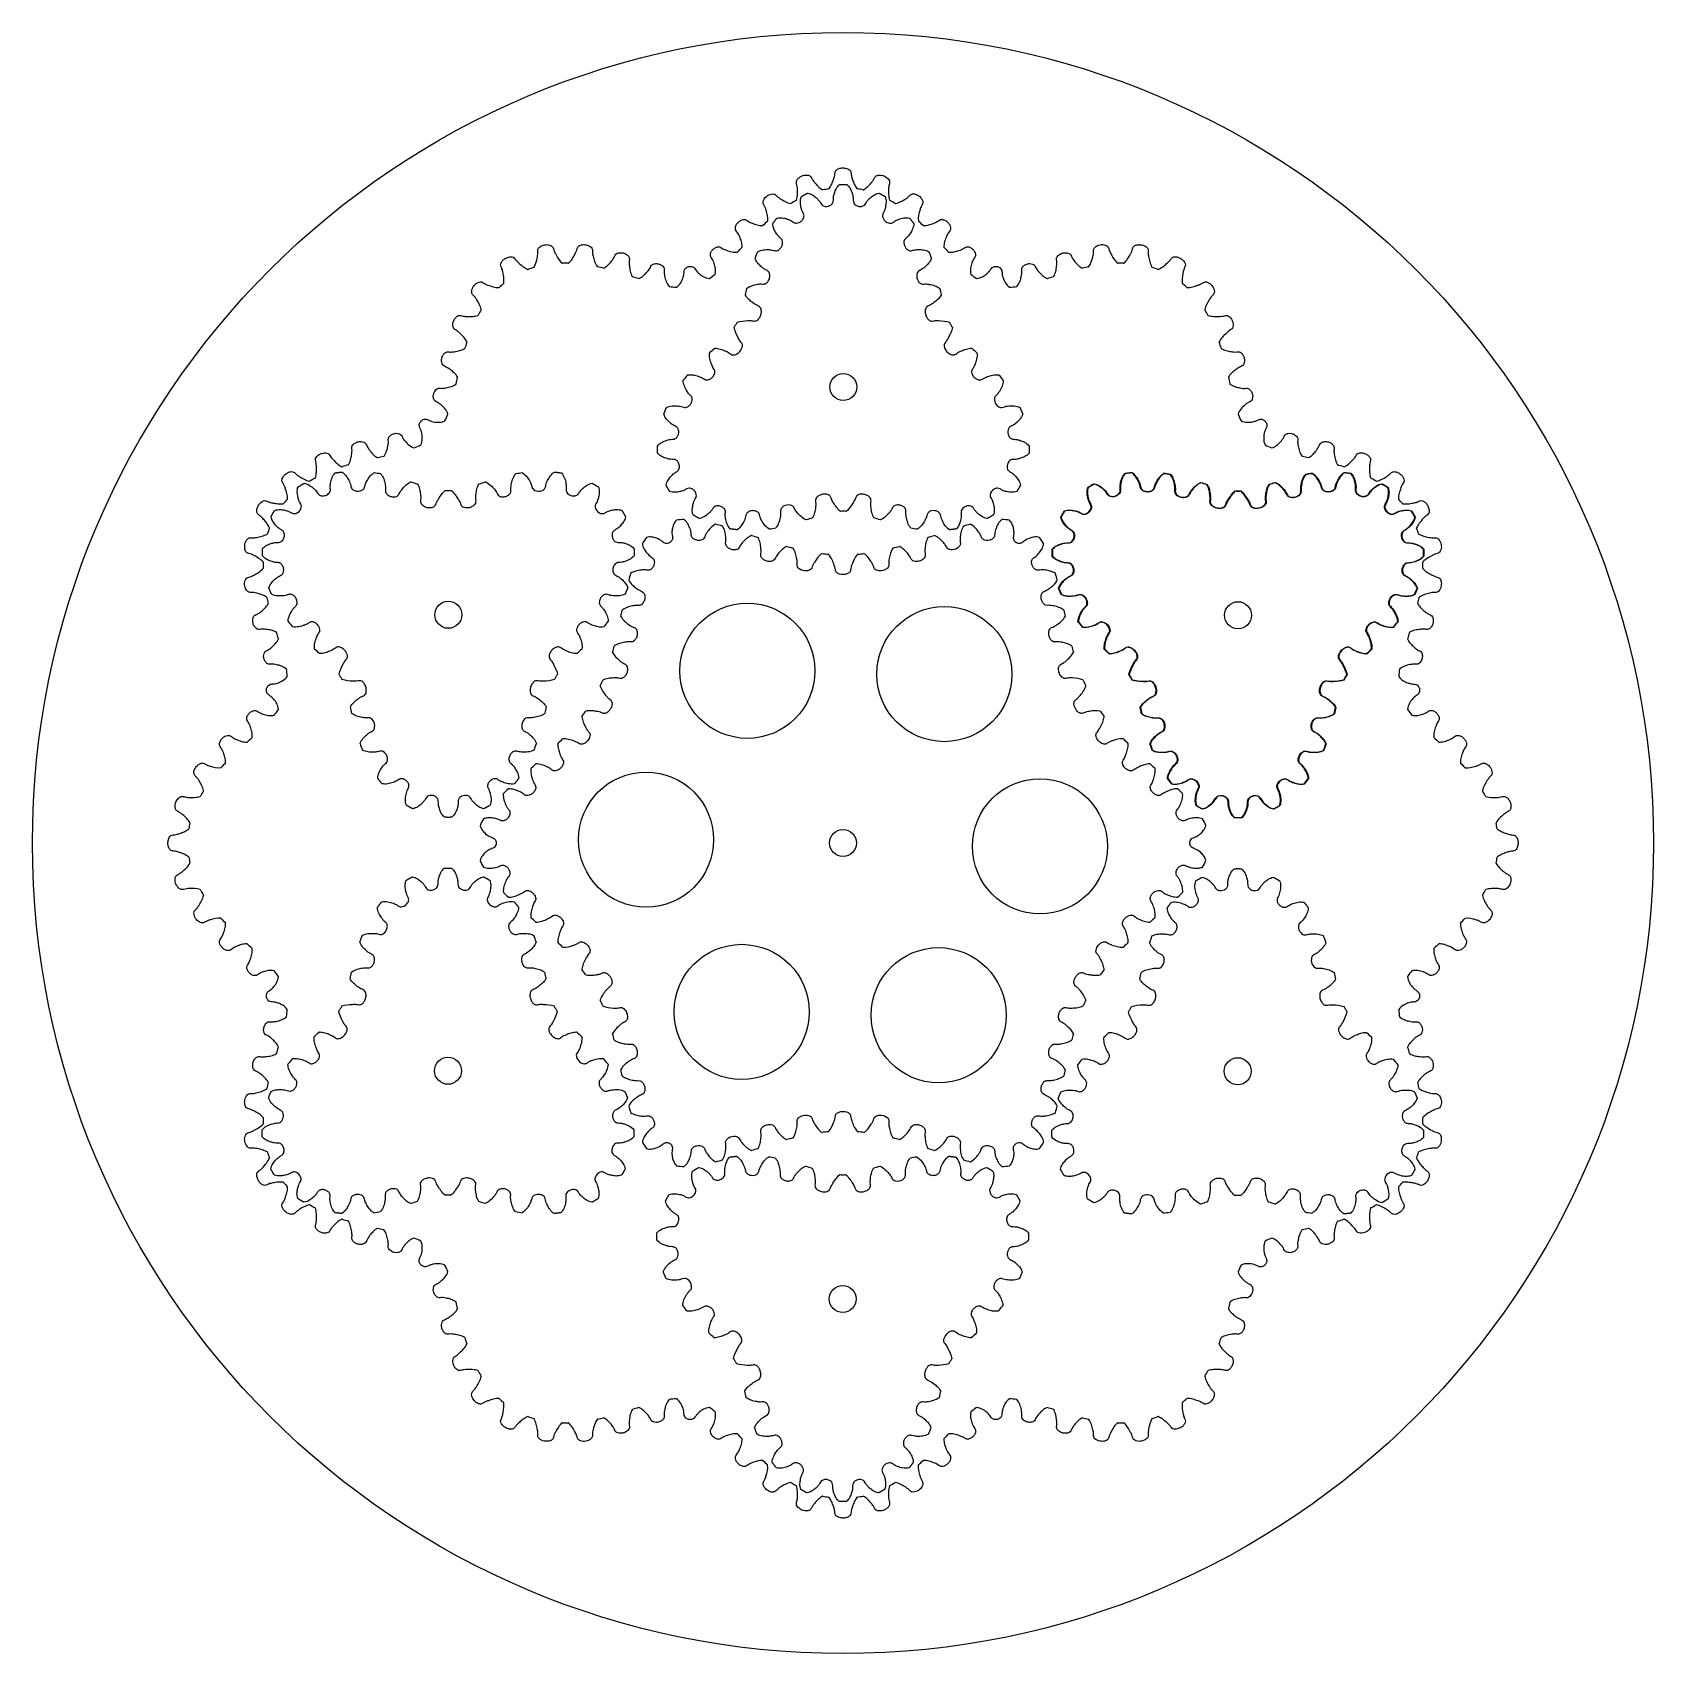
# Model space of a CAD drawing. Header units: inches. Extents: x -3 to 3, y -3 to 3.
import ezdxf

# ---------------------------------------------------------------- set-up
doc = ezdxf.new("R2010")
doc.units = ezdxf.units.IN
doc.header["$LTSCALE"] = 0.03937
doc.header["$MEASUREMENT"] = 0
doc.layers.add('thingiverse', color=18, linetype='Continuous', true_color=0x000000)

msp = doc.modelspace()

# ---------------------------------------------------------------- linework, layer by layer
at = {"layer": 'thingiverse'}
for points in [[(-0.0752, 2.4171), (-0.0747, 2.4168), (-0.0741, 2.4169)], [(-0.0524, 2.4212), (-0.0518, 2.4213), (-0.0514, 2.4218)], [(0.0515, 2.4218), (0.0519, 2.4213), (0.0525, 2.4212)], [(0.0742, 2.4169), (0.0748, 2.4168), (0.0753, 2.4171)], [(-0.1936, 2.3668), (-0.1931, 2.3667), (-0.1926, 2.367)], [(-0.173, 2.3784), (-0.1725, 2.3786), (-0.1723, 2.3792)], [(0.1724, 2.3791), (0.1726, 2.3786), (0.1731, 2.3783)], [(0.1927, 2.3669), (0.1932, 2.3666), (0.1937, 2.3667)], [(-0.2972, 2.2852), (-0.2967, 2.2852), (-0.2963, 2.2856)], [(-0.2793, 2.3013), (-0.2788, 2.3017), (-0.2788, 2.3022)], [(0.2789, 2.3021), (0.2789, 2.3016), (0.2794, 2.3012)], [(0.2964, 2.2855), (0.2968, 2.2851), (0.2973, 2.2851)], [(-0.3906, 2.1872), (-0.3901, 2.1872), (-0.3897, 2.1876)], [(-0.3737, 2.2053), (-0.3733, 2.2057), (-0.3733, 2.2062)], [(-0.3255, 2.1635), (-0.3257, 2.164), (-0.3255, 2.1645)], [(-0.3168, 2.1878), (-0.3166, 2.1883), (-0.3161, 2.1885)], [(0.3181, 2.1885), (0.3185, 2.1883), (0.3187, 2.1878)], [(0.3275, 2.1645), (0.3277, 2.164), (0.3275, 2.1635)], [(0.3734, 2.2061), (0.3734, 2.2056), (0.3738, 2.2052)], [(0.3898, 2.1875), (0.3902, 2.1871), (0.3907, 2.1871)], [(-1.1663, 2.1231), (-1.1657, 2.1229), (-1.1652, 2.1231)], [(-1.1442, 2.1302), (-1.1436, 2.1304), (-1.1433, 2.1309)], [(-1.0402, 2.1466), (-1.0398, 2.1462), (-1.0392, 2.1462)], [(-1.0166, 2.1461), (-1.016, 2.1461), (-1.0156, 2.1465)], [(-0.9096, 2.1331), (-0.9092, 2.1327), (-0.9087, 2.1326)], [(-0.8861, 2.1275), (-0.8855, 2.1274), (-0.885, 2.1276)], [(0.8852, 2.1276), (0.8857, 2.1274), (0.8862, 2.1275)], [(0.9088, 2.1326), (0.9093, 2.1327), (0.9097, 2.1332)], [(1.0157, 2.1465), (1.0161, 2.1461), (1.0167, 2.1461)], [(1.0393, 2.1462), (1.0399, 2.1462), (1.0403, 2.1466)], [(1.1434, 2.1309), (1.1437, 2.1304), (1.1443, 2.1302)], [(1.1653, 2.123), (1.1658, 2.1228), (1.1664, 2.1231)], [(-1.2737, 2.0557), (-1.2731, 2.0557), (-1.2727, 2.0561)], [(-1.256, 2.0707), (-1.2555, 2.0711), (-1.2554, 2.0716)], [(-0.7797, 2.0972), (-0.7794, 2.0968), (-0.7789, 2.0966)], [(-0.7562, 2.0894), (-0.7557, 2.0892), (-0.7551, 2.0894)], [(-0.3562, 2.0522), (-0.3561, 2.0527), (-0.3557, 2.0531)], [(0.3576, 2.0531), (0.3581, 2.0527), (0.3582, 2.0522)], [(0.7553, 2.0895), (0.7558, 2.0892), (0.7563, 2.0894)], [(0.779, 2.0966), (0.7795, 2.0968), (0.7798, 2.0973)], [(1.2555, 2.0716), (1.2556, 2.071), (1.2561, 2.0706)], [(1.2727, 2.056), (1.2732, 2.0556), (1.2737, 2.0556)], [(-0.3611, 2.0278), (-0.3614, 2.0283), (-0.3613, 2.0289)], [(0.3632, 2.0289), (0.3634, 2.0283), (0.3631, 2.0278)], [(-1.3511, 1.9529), (-1.3505, 1.9531), (-1.3503, 1.9536)], [(-1.339, 1.9732), (-1.3387, 1.9737), (-1.3388, 1.9743)], [(-0.3923, 1.9268), (-0.392, 1.9273), (-0.3914, 1.9275)], [(0.3934, 1.9275), (0.3939, 1.9273), (0.3942, 1.9268)], [(1.3389, 1.9742), (1.3388, 1.9736), (1.3391, 1.9731)], [(1.3503, 1.9535), (1.3506, 1.9529), (1.3511, 1.9528)], [(-0.403, 1.9075), (-0.4031, 1.9081), (-0.4028, 1.9086)], [(0.4047, 1.9086), (0.405, 1.9081), (0.4049, 1.9075)], [(-1.4, 1.8304), (-1.3995, 1.8307), (-1.3994, 1.8312)], [(-1.3925, 1.8533), (-1.3923, 1.8539), (-1.3925, 1.8544)], [(-0.4939, 1.8137), (-0.4938, 1.8143), (-0.4934, 1.8146)], [(-0.4757, 1.8307), (-0.4753, 1.8311), (-0.4747, 1.8311)], [(0.4767, 1.8311), (0.4772, 1.8311), (0.4777, 1.8307)], [(0.4953, 1.8146), (0.4957, 1.8143), (0.4958, 1.8137)], [(1.3926, 1.8543), (1.3924, 1.8538), (1.3925, 1.8532)], [(1.3994, 1.8311), (1.3996, 1.8306), (1.4, 1.8303)], [(-1.4319, 1.6988), (-1.4314, 1.6991), (-1.4313, 1.6997)], [(-1.4262, 1.723), (-1.4261, 1.7235), (-1.4264, 1.724)], [(-0.5914, 1.7117), (-0.5914, 1.7123), (-0.5911, 1.7127)], [(-0.5753, 1.7319), (-0.575, 1.7323), (-0.5744, 1.7324)], [(0.5764, 1.7324), (0.5769, 1.7323), (0.5773, 1.7319)], [(0.593, 1.7127), (0.5934, 1.7123), (0.5933, 1.7117)], [(1.4264, 1.7239), (1.4261, 1.7234), (1.4263, 1.7228)], [(1.4314, 1.6996), (1.4315, 1.699), (1.4319, 1.6987)], [(-1.8543, 1.3926), (-1.8538, 1.3924), (-1.8532, 1.3925)], [(-1.8311, 1.3994), (-1.8306, 1.3996), (-1.8303, 1.4)], [(-1.7239, 1.4264), (-1.7234, 1.4261), (-1.7228, 1.4263)], [(-1.6996, 1.4314), (-1.699, 1.4315), (-1.6987, 1.4319)], [(1.6988, 1.4319), (1.6991, 1.4314), (1.6997, 1.4313)], [(1.723, 1.4262), (1.7235, 1.4261), (1.724, 1.4264)], [(1.8304, 1.4), (1.8307, 1.3995), (1.8312, 1.3994)], [(1.8533, 1.3925), (1.8539, 1.3923), (1.8544, 1.3925)], [(-1.9742, 1.3389), (-1.9736, 1.3388), (-1.9731, 1.3391)], [(-1.9535, 1.3503), (-1.9529, 1.3506), (-1.9528, 1.3511)], [(-1.7363, 1.3697), (-1.7358, 1.37), (-1.7353, 1.3699)], [(-1.7108, 1.3659), (-1.7103, 1.3658), (-1.7099, 1.3654)], [(-1.5992, 1.3363), (-1.5987, 1.3365), (-1.5982, 1.3363)], [(-1.5754, 1.329), (-1.5749, 1.3288), (-1.5746, 1.3284)], [(-1.3474, 1.3284), (-1.3471, 1.3288), (-1.3466, 1.329)], [(-1.3239, 1.3363), (-1.3233, 1.3365), (-1.3228, 1.3363)], [(-1.2121, 1.3654), (-1.2118, 1.3658), (-1.2112, 1.3659)], [(-1.1867, 1.3699), (-1.1862, 1.37), (-1.1857, 1.3697)], [(1.1867, 1.368), (1.1872, 1.3683), (1.1877, 1.3682)], [(1.2122, 1.3642), (1.2128, 1.3641), (1.2131, 1.3637)], [(1.3238, 1.3346), (1.3243, 1.3348), (1.3248, 1.3346)], [(1.3476, 1.3273), (1.3481, 1.3271), (1.3484, 1.3267)], [(1.5756, 1.3267), (1.5759, 1.3271), (1.5764, 1.3273)], [(1.5992, 1.3346), (1.5997, 1.3348), (1.6002, 1.3346)], [(1.7109, 1.3637), (1.7112, 1.3641), (1.7118, 1.3642)], [(1.7363, 1.3682), (1.7368, 1.3683), (1.7373, 1.368)], [(1.9529, 1.3511), (1.9531, 1.3505), (1.9536, 1.3503)], [(1.9732, 1.339), (1.9737, 1.3387), (1.9743, 1.3388)], [(-2.056, 1.2727), (-2.0556, 1.2732), (-2.0556, 1.2737)], [(-1.4726, 1.3044), (-1.4721, 1.3048), (-1.4715, 1.3048)], [(-1.4505, 1.3048), (-1.4499, 1.3048), (-1.4495, 1.3044)], [(1.4504, 1.3027), (1.4509, 1.3031), (1.4515, 1.3031)], [(1.4725, 1.3031), (1.4731, 1.3031), (1.4736, 1.3027)], [(2.0557, 1.2737), (2.0557, 1.2731), (2.0561, 1.2727)], [(-2.0716, 1.2555), (-2.071, 1.2556), (-2.0706, 1.2561)], [(-0.1126, 1.2039), (-0.1129, 1.2034), (-0.1134, 1.2032)], [(-0.0095, 1.2275), (-0.0101, 1.2274), (-0.0106, 1.2278)], [(0.0125, 1.2278), (0.0121, 1.2274), (0.0115, 1.2275)], [(0.1154, 1.2032), (0.1149, 1.2034), (0.1146, 1.2039)], [(2.0707, 1.256), (2.0711, 1.2555), (2.0716, 1.2554)], [(-2.1309, 1.1434), (-2.1304, 1.1437), (-2.1302, 1.1443)], [(-2.123, 1.1653), (-2.1228, 1.1658), (-2.1231, 1.1664)], [(-0.4703, 1.1797), (-0.4708, 1.1798), (-0.4713, 1.1796)], [(-0.4459, 1.1726), (-0.4462, 1.173), (-0.4467, 1.1732)], [(-0.2733, 1.1623), (-0.2738, 1.1623), (-0.2743, 1.1625)], [(-0.2479, 1.1669), (-0.2483, 1.1665), (-0.2488, 1.1664)], [(-0.1362, 1.196), (-0.1367, 1.1958), (-0.1372, 1.196)], [(0.1392, 1.196), (0.1387, 1.1958), (0.1381, 1.196)], [(0.2508, 1.1664), (0.2502, 1.1665), (0.2499, 1.1669)], [(0.2763, 1.1625), (0.2758, 1.1623), (0.2753, 1.1623)], [(0.4204, 1.1629), (0.4201, 1.1625), (0.4195, 1.1625)], [(0.4466, 1.1732), (0.4461, 1.173), (0.4458, 1.1726)], [(0.4712, 1.1796), (0.4707, 1.1798), (0.4702, 1.1797)], [(2.1231, 1.1663), (2.1229, 1.1657), (2.1231, 1.1652)], [(2.1302, 1.1442), (2.1304, 1.1436), (2.1309, 1.1433)], [(-0.3377, 1.1383), (-0.3383, 1.1384), (-0.3388, 1.1382)], [(-0.3144, 1.1301), (-0.3147, 1.1306), (-0.3152, 1.1307)], [(-0.2081, 1.0976), (-0.2087, 1.0978), (-0.2092, 1.0975)], [(-0.1847, 1.091), (-0.185, 1.0915), (-0.1856, 1.0916)], [(0.1855, 1.0916), (0.1849, 1.0915), (0.1846, 1.091)], [(0.2091, 1.0975), (0.2086, 1.0977), (0.208, 1.0976)], [(0.3151, 1.1307), (0.3146, 1.1305), (0.3143, 1.1301)], [(0.3387, 1.1382), (0.3382, 1.1384), (0.3376, 1.1382)], [(-2.1462, 1.0393), (-2.1462, 1.0399), (-2.1466, 1.0403)], [(-0.0774, 1.071), (-0.078, 1.071), (-0.0785, 1.0707)], [(-0.0536, 1.0682), (-0.054, 1.0686), (-0.0546, 1.0686)], [(0.0545, 1.0686), (0.0539, 1.0686), (0.0535, 1.0682)], [(0.0784, 1.0707), (0.0779, 1.071), (0.0773, 1.071)], [(2.1466, 1.0402), (2.1462, 1.0398), (2.1462, 1.0392)], [(-2.1465, 1.0157), (-2.1461, 1.0161), (-2.1461, 1.0167)], [(-0.7927, 0.9734), (-0.7928, 0.9728), (-0.7926, 0.9723)], [(-0.7859, 0.9978), (-0.7864, 0.9975), (-0.7865, 0.997)], [(0.7865, 0.9971), (0.7864, 0.9976), (0.7859, 0.9979)], [(0.7925, 0.9724), (0.7928, 0.9729), (0.7927, 0.9735)], [(2.1461, 1.0166), (2.1461, 1.016), (2.1465, 1.0156)], [(-2.1326, 0.9088), (-2.1327, 0.9093), (-2.1332, 0.9097)], [(-0.7969, 0.9456), (-0.7968, 0.9451), (-0.797, 0.9446)], [(2.1331, 0.9096), (2.1327, 0.9092), (2.1326, 0.9087)], [(-2.1276, 0.8852), (-2.1274, 0.8857), (-2.1275, 0.8862)], [(-0.8164, 0.8624), (-0.8168, 0.8621), (-0.8169, 0.8615)], [(0.8169, 0.8616), (0.8168, 0.8622), (0.8164, 0.8625)], [(2.1275, 0.8861), (2.1274, 0.8855), (2.1276, 0.885)], [(-2.0531, 0.8196), (-2.0534, 0.82), (-2.0534, 0.8205)], [(-2.0364, 0.7998), (-2.037, 0.7999), (-2.0373, 0.8003)], [(-0.8847, 0.8003), (-0.8851, 0.7999), (-0.8856, 0.7998)], [(-0.8687, 0.8205), (-0.8686, 0.82), (-0.869, 0.8196)], [(-0.8217, 0.8382), (-0.8218, 0.8377), (-0.8215, 0.8372)], [(0.8215, 0.8373), (0.8218, 0.8378), (0.8217, 0.8383)], [(0.87, 0.8179), (0.8696, 0.8183), (0.8696, 0.8188)], [(0.8866, 0.7981), (0.8861, 0.7982), (0.8857, 0.7986)], [(2.0383, 0.7986), (2.0379, 0.7982), (2.0374, 0.7981)], [(2.0544, 0.8188), (2.0544, 0.8183), (2.054, 0.8179)], [(-2.0966, 0.779), (-2.0968, 0.7795), (-2.0973, 0.7798)], [(-2.0895, 0.7553), (-2.0892, 0.7558), (-2.0894, 0.7563)], [(-0.8459, 0.7298), (-0.8464, 0.7295), (-0.8465, 0.7289)], [(0.8465, 0.729), (0.8464, 0.7296), (0.8459, 0.7299)], [(2.0894, 0.7562), (2.0892, 0.7557), (2.0894, 0.7551)], [(2.0972, 0.7797), (2.0968, 0.7794), (2.0966, 0.7789)], [(-1.9554, 0.7176), (-1.9558, 0.718), (-1.9559, 0.7185)], [(-1.9367, 0.7012), (-1.9373, 0.7012), (-1.9377, 0.7016)], [(-0.9843, 0.7016), (-0.9848, 0.7012), (-0.9853, 0.7012)], [(-0.9662, 0.7185), (-0.9663, 0.718), (-0.9667, 0.7176)], [(-0.8526, 0.7064), (-0.8528, 0.7059), (-0.8526, 0.7054)], [(0.8525, 0.7055), (0.8528, 0.706), (0.8526, 0.7065)], [(0.9676, 0.7159), (0.9672, 0.7163), (0.9672, 0.7168)], [(0.9863, 0.6995), (0.9857, 0.6995), (0.9853, 0.6999)], [(1.9387, 0.6999), (1.9383, 0.6995), (1.9377, 0.6995)], [(1.9568, 0.7168), (1.9568, 0.7163), (1.9564, 0.7159)], [(-1.8648, 0.6237), (-1.8651, 0.6242), (-1.865, 0.6248)], [(-1.8534, 0.6048), (-1.854, 0.605), (-1.8543, 0.6055)], [(-1.0678, 0.6055), (-1.0681, 0.605), (-1.0686, 0.6048)], [(-1.0571, 0.6248), (-1.057, 0.6242), (-1.0573, 0.6237)], [(-0.8881, 0.6032), (-0.8886, 0.603), (-0.8888, 0.6025)], [(0.8888, 0.6025), (0.8886, 0.6031), (0.888, 0.6033)], [(1.0583, 0.622), (1.0579, 0.6225), (1.0581, 0.6231)], [(1.0696, 0.6031), (1.069, 0.6033), (1.0688, 0.6038)], [(1.8552, 0.6038), (1.855, 0.6033), (1.8544, 0.6031)], [(1.8659, 0.6231), (1.8661, 0.6225), (1.8657, 0.622)], [(-0.8982, 0.5815), (-0.8985, 0.581), (-0.8983, 0.5804)], [(0.8983, 0.5805), (0.8984, 0.5811), (0.8982, 0.5816)], [(-1.8233, 0.5034), (-1.8234, 0.5039), (-1.8231, 0.5044)], [(-1.8177, 0.4792), (-1.8181, 0.4795), (-1.8182, 0.48)], [(-1.1038, 0.48), (-1.1039, 0.4795), (-1.1044, 0.4792)], [(-1.0989, 0.5044), (-1.0986, 0.5039), (-1.0988, 0.5034)], [(-0.9519, 0.4877), (-0.9524, 0.4875), (-0.9527, 0.4871)], [(0.9527, 0.4871), (0.9524, 0.4876), (0.9518, 0.4877)], [(1.0997, 0.5017), (1.0996, 0.5022), (1.0999, 0.5027)], [(1.8241, 0.5027), (1.8244, 0.5022), (1.8243, 0.5017)], [(-0.9662, 0.4684), (-0.9665, 0.468), (-0.9665, 0.4674)], [(0.9664, 0.4675), (0.9665, 0.4681), (0.9661, 0.4685)], [(1.1054, 0.4775), (1.1049, 0.4778), (1.1048, 0.4783)], [(1.8192, 0.4783), (1.8191, 0.4778), (1.8186, 0.4775)], [(-2.2061, 0.3734), (-2.2056, 0.3734), (-2.2052, 0.3738)], [(-2.1875, 0.3898), (-2.1871, 0.3902), (-2.1871, 0.3907)], [(-1.7875, 0.3677), (-1.7877, 0.3682), (-1.7875, 0.3687)], [(-1.1345, 0.3687), (-1.1343, 0.3682), (-1.1345, 0.3677)], [(-1.0546, 0.3686), (-1.055, 0.3682), (-1.0551, 0.3676)], [(-1.0372, 0.3856), (-1.0378, 0.3855), (-1.0382, 0.3851)], [(1.0381, 0.3852), (1.0377, 0.3856), (1.0371, 0.3856)], [(1.055, 0.3677), (1.0549, 0.3683), (1.0545, 0.3686)], [(1.1355, 0.366), (1.1353, 0.3665), (1.1355, 0.367)], [(1.7885, 0.367), (1.7887, 0.3665), (1.7885, 0.366)], [(2.1872, 0.3906), (2.1872, 0.3901), (2.1876, 0.3897)], [(2.2053, 0.3737), (2.2057, 0.3733), (2.2062, 0.3733)], [(-1.7781, 0.3437), (-1.7786, 0.344), (-1.7788, 0.3445)], [(-1.1433, 0.3445), (-1.1435, 0.344), (-1.1439, 0.3437)], [(1.1449, 0.342), (1.1444, 0.3423), (1.1442, 0.3428)], [(1.7798, 0.3428), (1.7796, 0.3423), (1.7791, 0.342)], [(-2.3021, 0.2789), (-2.3016, 0.2789), (-2.3012, 0.2794)], [(-2.2855, 0.2964), (-2.2851, 0.2968), (-2.2851, 0.2973)], [(-1.1546, 0.2767), (-1.1551, 0.2763), (-1.1551, 0.2757)], [(-1.1359, 0.2928), (-1.1364, 0.2928), (-1.1368, 0.2924)], [(1.1368, 0.2925), (1.1364, 0.2929), (1.1358, 0.2929)], [(1.1551, 0.2758), (1.155, 0.2764), (1.1546, 0.2767)], [(2.2852, 0.2972), (2.2852, 0.2967), (2.2856, 0.2963)], [(2.3013, 0.2793), (2.3017, 0.2788), (2.3022, 0.2788)], [(-2.3669, 0.1927), (-2.3666, 0.1932), (-2.3667, 0.1937)], [(-1.2568, 0.1826), (-1.2572, 0.1822), (-1.2572, 0.1817)], [(-1.2384, 0.2001), (-1.239, 0.2001), (-1.2394, 0.1997)], [(1.2173, 0.2174), (1.2168, 0.2175), (1.2165, 0.2179)], [(1.2393, 0.1998), (1.2389, 0.2002), (1.2384, 0.2002)], [(1.2571, 0.1817), (1.2571, 0.1823), (1.2567, 0.1827)], [(2.3668, 0.1936), (2.3667, 0.1931), (2.367, 0.1926)], [(-2.3791, 0.1724), (-2.3786, 0.1726), (-2.3783, 0.1731)], [(2.3784, 0.173), (2.3786, 0.1725), (2.3792, 0.1723)], [(-2.4169, 0.0742), (-2.4168, 0.0748), (-2.4171, 0.0753)], [(2.4171, 0.0752), (2.4168, 0.0747), (2.4169, 0.0741)], [(-2.4218, 0.0515), (-2.4213, 0.0519), (-2.4212, 0.0525)], [(2.4212, 0.0524), (2.4213, 0.0518), (2.4218, 0.0514)], [(-2.4212, -0.0524), (-2.4213, -0.0518), (-2.4218, -0.0514)], [(2.4218, -0.0515), (2.4213, -0.0519), (2.4212, -0.0525)], [(-2.4171, -0.0752), (-2.4168, -0.0747), (-2.4169, -0.0741)], [(2.4169, -0.0742), (2.4168, -0.0748), (2.4171, -0.0753)], [(-2.3784, -0.173), (-2.3786, -0.1725), (-2.3792, -0.1723)], [(2.3791, -0.1724), (2.3786, -0.1726), (2.3783, -0.1731)], [(-2.3668, -0.1936), (-2.3667, -0.1931), (-2.367, -0.1926)], [(-1.2571, -0.1817), (-1.2571, -0.1823), (-1.2567, -0.1827)], [(-1.2393, -0.1998), (-1.2389, -0.2002), (-1.2384, -0.2002)], [(-1.2173, -0.2174), (-1.2168, -0.2175), (-1.2165, -0.2179)], [(1.2384, -0.2001), (1.239, -0.2001), (1.2394, -0.1997)], [(1.2568, -0.1826), (1.2572, -0.1822), (1.2572, -0.1817)], [(2.3669, -0.1927), (2.3666, -0.1932), (2.3667, -0.1937)], [(-2.3013, -0.2793), (-2.3017, -0.2788), (-2.3022, -0.2788)], [(-2.2852, -0.2972), (-2.2852, -0.2967), (-2.2856, -0.2963)], [(-1.1551, -0.2758), (-1.155, -0.2764), (-1.1546, -0.2767)], [(-1.1368, -0.2925), (-1.1364, -0.2929), (-1.1358, -0.2929)], [(1.1359, -0.2928), (1.1364, -0.2928), (1.1368, -0.2924)], [(1.1546, -0.2767), (1.1551, -0.2763), (1.1551, -0.2757)], [(2.2855, -0.2964), (2.2851, -0.2968), (2.2851, -0.2973)], [(2.3021, -0.2789), (2.3016, -0.2789), (2.3012, -0.2794)], [(-1.7798, -0.3428), (-1.7796, -0.3423), (-1.7791, -0.342)], [(-1.1449, -0.342), (-1.1444, -0.3423), (-1.1442, -0.3428)], [(1.1433, -0.3445), (1.1435, -0.344), (1.1439, -0.3437)], [(1.7781, -0.3437), (1.7786, -0.344), (1.7788, -0.3445)], [(-2.2053, -0.3737), (-2.2057, -0.3733), (-2.2062, -0.3733)], [(-2.1872, -0.3906), (-2.1872, -0.3901), (-2.1876, -0.3897)], [(-1.7885, -0.367), (-1.7887, -0.3665), (-1.7885, -0.366)], [(-1.1355, -0.366), (-1.1353, -0.3665), (-1.1355, -0.367)], [(-1.055, -0.3677), (-1.0549, -0.3683), (-1.0545, -0.3686)], [(-1.0381, -0.3852), (-1.0377, -0.3856), (-1.0371, -0.3856)], [(1.0372, -0.3856), (1.0378, -0.3855), (1.0382, -0.3851)], [(1.0546, -0.3686), (1.055, -0.3682), (1.0551, -0.3676)], [(1.1345, -0.3687), (1.1343, -0.3682), (1.1345, -0.3677)], [(1.7875, -0.3677), (1.7877, -0.3682), (1.7875, -0.3687)], [(2.1875, -0.3898), (2.1871, -0.3902), (2.1871, -0.3907)], [(2.2061, -0.3734), (2.2056, -0.3734), (2.2052, -0.3738)], [(-1.8192, -0.4783), (-1.8191, -0.4778), (-1.8186, -0.4775)], [(-1.1054, -0.4775), (-1.1049, -0.4778), (-1.1048, -0.4783)], [(-0.9664, -0.4675), (-0.9665, -0.4681), (-0.9661, -0.4685)], [(0.9662, -0.4684), (0.9665, -0.468), (0.9665, -0.4674)], [(1.1038, -0.48), (1.1039, -0.4795), (1.1044, -0.4792)], [(1.8177, -0.4792), (1.8181, -0.4795), (1.8182, -0.48)], [(-1.8241, -0.5027), (-1.8244, -0.5022), (-1.8243, -0.5017)], [(-1.0997, -0.5017), (-1.0996, -0.5022), (-1.0999, -0.5027)], [(-0.9527, -0.4871), (-0.9524, -0.4876), (-0.9518, -0.4877)], [(0.9519, -0.4877), (0.9524, -0.4875), (0.9527, -0.4871)], [(1.0989, -0.5044), (1.0986, -0.5039), (1.0988, -0.5034)], [(1.8233, -0.5034), (1.8234, -0.5039), (1.8231, -0.5044)], [(-0.8983, -0.5805), (-0.8984, -0.5811), (-0.8982, -0.5816)], [(0.8982, -0.5815), (0.8985, -0.581), (0.8983, -0.5804)], [(-1.8659, -0.6231), (-1.8661, -0.6225), (-1.8657, -0.622)], [(-1.8552, -0.6038), (-1.855, -0.6033), (-1.8544, -0.6031)], [(-1.0696, -0.6031), (-1.069, -0.6033), (-1.0688, -0.6038)], [(-1.0583, -0.622), (-1.0579, -0.6225), (-1.0581, -0.6231)], [(-0.8888, -0.6025), (-0.8886, -0.6031), (-0.888, -0.6033)], [(0.8881, -0.6032), (0.8886, -0.603), (0.8888, -0.6025)], [(1.0571, -0.6248), (1.057, -0.6242), (1.0573, -0.6237)], [(1.0678, -0.6055), (1.0681, -0.605), (1.0686, -0.6048)], [(1.8534, -0.6048), (1.854, -0.605), (1.8543, -0.6055)], [(1.8648, -0.6237), (1.8651, -0.6242), (1.865, -0.6248)], [(-1.9568, -0.7168), (-1.9568, -0.7163), (-1.9564, -0.7159)], [(-1.9387, -0.6999), (-1.9383, -0.6995), (-1.9377, -0.6995)], [(-0.9863, -0.6995), (-0.9857, -0.6995), (-0.9853, -0.6999)], [(-0.9676, -0.7159), (-0.9672, -0.7163), (-0.9672, -0.7168)], [(-0.8525, -0.7055), (-0.8528, -0.706), (-0.8526, -0.7065)], [(0.8526, -0.7064), (0.8528, -0.7059), (0.8526, -0.7054)], [(0.9662, -0.7185), (0.9663, -0.718), (0.9667, -0.7176)], [(0.9843, -0.7016), (0.9848, -0.7012), (0.9853, -0.7012)], [(1.9367, -0.7012), (1.9373, -0.7012), (1.9377, -0.7016)], [(1.9554, -0.7176), (1.9558, -0.718), (1.9559, -0.7185)], [(-2.0972, -0.7797), (-2.0968, -0.7794), (-2.0966, -0.7789)], [(-2.0894, -0.7562), (-2.0892, -0.7557), (-2.0894, -0.7551)], [(-0.8465, -0.729), (-0.8464, -0.7296), (-0.8459, -0.7299)], [(0.8459, -0.7298), (0.8464, -0.7295), (0.8465, -0.7289)], [(2.0895, -0.7553), (2.0892, -0.7558), (2.0894, -0.7563)], [(2.0966, -0.779), (2.0968, -0.7795), (2.0973, -0.7798)], [(-2.0544, -0.8188), (-2.0544, -0.8183), (-2.054, -0.8179)], [(-2.0383, -0.7986), (-2.0379, -0.7982), (-2.0374, -0.7981)], [(-0.8866, -0.7981), (-0.8861, -0.7982), (-0.8857, -0.7986)], [(-0.87, -0.8179), (-0.8696, -0.8183), (-0.8696, -0.8188)], [(-0.8215, -0.8373), (-0.8218, -0.8378), (-0.8217, -0.8383)], [(0.8217, -0.8382), (0.8218, -0.8377), (0.8215, -0.8372)], [(0.8687, -0.8205), (0.8686, -0.82), (0.869, -0.8196)], [(0.8847, -0.8003), (0.8851, -0.7999), (0.8856, -0.7998)], [(2.0364, -0.7998), (2.037, -0.7999), (2.0373, -0.8003)], [(2.0531, -0.8196), (2.0534, -0.82), (2.0534, -0.8205)], [(-2.1275, -0.8861), (-2.1274, -0.8855), (-2.1276, -0.885)], [(-0.8169, -0.8616), (-0.8168, -0.8622), (-0.8164, -0.8625)], [(0.8164, -0.8624), (0.8168, -0.8621), (0.8169, -0.8615)], [(2.1276, -0.8852), (2.1274, -0.8857), (2.1275, -0.8862)], [(-2.1331, -0.9096), (-2.1327, -0.9092), (-2.1326, -0.9087)], [(0.7969, -0.9456), (0.7968, -0.9451), (0.797, -0.9446)], [(2.1326, -0.9088), (2.1327, -0.9093), (2.1332, -0.9097)], [(-2.1461, -1.0166), (-2.1461, -1.016), (-2.1465, -1.0156)], [(-0.7925, -0.9724), (-0.7928, -0.9729), (-0.7927, -0.9735)], [(-0.7865, -0.9971), (-0.7864, -0.9976), (-0.7859, -0.9979)], [(0.7859, -0.9978), (0.7864, -0.9975), (0.7865, -0.997)], [(0.7927, -0.9734), (0.7928, -0.9728), (0.7926, -0.9723)], [(2.1465, -1.0157), (2.1461, -1.0161), (2.1461, -1.0167)], [(-2.1466, -1.0402), (-2.1462, -1.0398), (-2.1462, -1.0392)], [(-0.0784, -1.0707), (-0.0779, -1.071), (-0.0773, -1.071)], [(-0.0545, -1.0686), (-0.0539, -1.0686), (-0.0535, -1.0682)], [(0.0536, -1.0682), (0.054, -1.0686), (0.0546, -1.0686)], [(0.0774, -1.071), (0.078, -1.071), (0.0785, -1.0707)], [(2.1462, -1.0393), (2.1462, -1.0399), (2.1466, -1.0403)], [(-0.3387, -1.1382), (-0.3382, -1.1384), (-0.3376, -1.1382)], [(-0.3151, -1.1307), (-0.3146, -1.1305), (-0.3143, -1.1301)], [(-0.2091, -1.0975), (-0.2086, -1.0977), (-0.208, -1.0976)], [(-0.1855, -1.0916), (-0.1849, -1.0915), (-0.1846, -1.091)], [(0.1847, -1.091), (0.185, -1.0915), (0.1856, -1.0916)], [(0.2081, -1.0976), (0.2087, -1.0978), (0.2092, -1.0975)], [(0.3144, -1.1301), (0.3147, -1.1306), (0.3152, -1.1307)], [(0.3377, -1.1383), (0.3383, -1.1384), (0.3388, -1.1382)], [(-2.1302, -1.1442), (-2.1304, -1.1436), (-2.1309, -1.1433)], [(-2.1231, -1.1663), (-2.1229, -1.1657), (-2.1231, -1.1652)], [(-0.4712, -1.1796), (-0.4707, -1.1798), (-0.4702, -1.1797)], [(-0.4466, -1.1732), (-0.4461, -1.173), (-0.4458, -1.1726)], [(-0.4204, -1.1629), (-0.4201, -1.1625), (-0.4195, -1.1625)], [(-0.2763, -1.1625), (-0.2758, -1.1623), (-0.2753, -1.1623)], [(-0.2508, -1.1664), (-0.2502, -1.1665), (-0.2499, -1.1669)], [(-0.1392, -1.196), (-0.1387, -1.1958), (-0.1381, -1.196)], [(0.1362, -1.196), (0.1367, -1.1958), (0.1372, -1.196)], [(0.2479, -1.1669), (0.2483, -1.1665), (0.2488, -1.1664)], [(0.2733, -1.1623), (0.2738, -1.1623), (0.2743, -1.1625)], [(0.4459, -1.1726), (0.4462, -1.173), (0.4467, -1.1732)], [(0.4703, -1.1797), (0.4708, -1.1798), (0.4713, -1.1796)], [(2.123, -1.1653), (2.1228, -1.1658), (2.1231, -1.1664)], [(2.1309, -1.1434), (2.1304, -1.1437), (2.1302, -1.1443)], [(-2.0707, -1.256), (-2.0711, -1.2555), (-2.0716, -1.2554)], [(-0.1154, -1.2032), (-0.1149, -1.2034), (-0.1146, -1.2039)], [(-0.0125, -1.2278), (-0.0121, -1.2274), (-0.0115, -1.2275)], [(0.0095, -1.2275), (0.0101, -1.2274), (0.0106, -1.2278)], [(0.1126, -1.2039), (0.1129, -1.2034), (0.1134, -1.2032)], [(2.0716, -1.2555), (2.071, -1.2556), (2.0706, -1.2561)], [(-2.0557, -1.2737), (-2.0557, -1.2731), (-2.0561, -1.2727)], [(-1.4725, -1.3031), (-1.4731, -1.3031), (-1.4736, -1.3027)], [(-1.4504, -1.3027), (-1.4509, -1.3031), (-1.4515, -1.3031)], [(1.4505, -1.3048), (1.4499, -1.3048), (1.4495, -1.3044)], [(1.4726, -1.3044), (1.4721, -1.3048), (1.4715, -1.3048)], [(2.056, -1.2727), (2.0556, -1.2732), (2.0556, -1.2737)], [(-1.9732, -1.339), (-1.9737, -1.3387), (-1.9743, -1.3388)], [(-1.9529, -1.3511), (-1.9531, -1.3505), (-1.9536, -1.3503)], [(-1.7363, -1.3682), (-1.7368, -1.3683), (-1.7373, -1.368)], [(-1.7109, -1.3637), (-1.7112, -1.3641), (-1.7118, -1.3642)], [(-1.5992, -1.3346), (-1.5997, -1.3348), (-1.6002, -1.3346)], [(-1.5756, -1.3267), (-1.5759, -1.3271), (-1.5764, -1.3273)], [(-1.3476, -1.3273), (-1.3481, -1.3271), (-1.3484, -1.3267)], [(-1.3238, -1.3346), (-1.3243, -1.3348), (-1.3248, -1.3346)], [(-1.2122, -1.3642), (-1.2128, -1.3641), (-1.2131, -1.3637)], [(-1.1867, -1.368), (-1.1872, -1.3683), (-1.1877, -1.3682)], [(1.1867, -1.3699), (1.1862, -1.37), (1.1857, -1.3697)], [(1.2121, -1.3654), (1.2118, -1.3658), (1.2112, -1.3659)], [(1.3239, -1.3363), (1.3233, -1.3365), (1.3228, -1.3363)], [(1.3474, -1.3284), (1.3471, -1.3288), (1.3466, -1.329)], [(1.5754, -1.329), (1.5749, -1.3288), (1.5746, -1.3284)], [(1.5992, -1.3363), (1.5987, -1.3365), (1.5982, -1.3363)], [(1.7108, -1.3659), (1.7103, -1.3658), (1.7099, -1.3654)], [(1.7363, -1.3697), (1.7358, -1.37), (1.7353, -1.3699)], [(1.9535, -1.3503), (1.9529, -1.3506), (1.9528, -1.3511)], [(1.9742, -1.3389), (1.9736, -1.3388), (1.9731, -1.3391)], [(-1.8533, -1.3925), (-1.8539, -1.3923), (-1.8544, -1.3925)], [(-1.8304, -1.4), (-1.8307, -1.3995), (-1.8312, -1.3994)], [(-1.723, -1.4262), (-1.7235, -1.4261), (-1.724, -1.4264)], [(-1.6988, -1.4319), (-1.6991, -1.4314), (-1.6997, -1.4313)], [(1.6996, -1.4314), (1.699, -1.4315), (1.6987, -1.4319)], [(1.7239, -1.4264), (1.7234, -1.4261), (1.7228, -1.4263)], [(1.8311, -1.3994), (1.8306, -1.3996), (1.8303, -1.4)], [(1.8543, -1.3926), (1.8538, -1.3924), (1.8532, -1.3925)], [(-1.4314, -1.6996), (-1.4315, -1.699), (-1.4319, -1.6987)], [(-1.4264, -1.7239), (-1.4261, -1.7234), (-1.4263, -1.7228)], [(-0.593, -1.7127), (-0.5934, -1.7123), (-0.5933, -1.7117)], [(-0.5764, -1.7324), (-0.5769, -1.7323), (-0.5773, -1.7319)], [(0.5753, -1.7319), (0.575, -1.7323), (0.5744, -1.7324)], [(0.5914, -1.7117), (0.5914, -1.7123), (0.5911, -1.7127)], [(1.4262, -1.723), (1.4261, -1.7235), (1.4264, -1.724)], [(1.4319, -1.6988), (1.4314, -1.6991), (1.4313, -1.6997)], [(-1.3994, -1.8311), (-1.3996, -1.8306), (-1.4, -1.8303)], [(-1.3926, -1.8543), (-1.3924, -1.8538), (-1.3925, -1.8532)], [(-0.4953, -1.8146), (-0.4957, -1.8143), (-0.4958, -1.8137)], [(-0.4767, -1.8311), (-0.4772, -1.8311), (-0.4777, -1.8307)], [(0.4757, -1.8307), (0.4753, -1.8311), (0.4747, -1.8311)], [(0.4939, -1.8137), (0.4938, -1.8143), (0.4934, -1.8146)], [(1.3925, -1.8533), (1.3923, -1.8539), (1.3925, -1.8544)], [(1.4, -1.8304), (1.3995, -1.8307), (1.3994, -1.8312)], [(-0.4047, -1.9086), (-0.405, -1.9081), (-0.4049, -1.9075)], [(0.403, -1.9075), (0.4031, -1.9081), (0.4028, -1.9086)], [(-1.3503, -1.9535), (-1.3506, -1.9529), (-1.3511, -1.9528)], [(-1.3389, -1.9742), (-1.3388, -1.9736), (-1.3391, -1.9731)], [(-0.3934, -1.9275), (-0.3939, -1.9273), (-0.3942, -1.9268)], [(0.3923, -1.9268), (0.392, -1.9273), (0.3914, -1.9275)], [(1.339, -1.9732), (1.3387, -1.9737), (1.3388, -1.9743)], [(1.3511, -1.9529), (1.3505, -1.9531), (1.3503, -1.9536)], [(-0.3632, -2.0289), (-0.3634, -2.0283), (-0.3631, -2.0278)], [(0.3611, -2.0278), (0.3614, -2.0283), (0.3613, -2.0289)], [(-1.2727, -2.056), (-1.2732, -2.0556), (-1.2737, -2.0556)], [(-1.2555, -2.0716), (-1.2556, -2.071), (-1.2561, -2.0706)], [(-0.779, -2.0966), (-0.7795, -2.0968), (-0.7798, -2.0973)], [(-0.7553, -2.0895), (-0.7558, -2.0892), (-0.7563, -2.0894)], [(-0.3576, -2.0531), (-0.3581, -2.0527), (-0.3582, -2.0522)], [(0.3562, -2.0522), (0.3561, -2.0527), (0.3557, -2.0531)], [(0.7562, -2.0894), (0.7557, -2.0892), (0.7551, -2.0894)], [(0.7797, -2.0972), (0.7794, -2.0968), (0.7789, -2.0966)], [(1.256, -2.0707), (1.2555, -2.0711), (1.2554, -2.0716)], [(1.2737, -2.0557), (1.2731, -2.0557), (1.2727, -2.0561)], [(-1.1653, -2.123), (-1.1658, -2.1228), (-1.1664, -2.1231)], [(-1.1434, -2.1309), (-1.1437, -2.1304), (-1.1443, -2.1302)], [(-1.0393, -2.1462), (-1.0399, -2.1462), (-1.0403, -2.1466)], [(-1.0157, -2.1465), (-1.0161, -2.1461), (-1.0167, -2.1461)], [(-0.9088, -2.1326), (-0.9093, -2.1327), (-0.9097, -2.1332)], [(-0.8852, -2.1276), (-0.8857, -2.1274), (-0.8862, -2.1275)], [(0.8861, -2.1275), (0.8855, -2.1274), (0.885, -2.1276)], [(0.9096, -2.1331), (0.9092, -2.1327), (0.9087, -2.1326)], [(1.0166, -2.1461), (1.016, -2.1461), (1.0156, -2.1465)], [(1.0402, -2.1466), (1.0398, -2.1462), (1.0392, -2.1462)], [(1.1442, -2.1302), (1.1436, -2.1304), (1.1433, -2.1309)], [(1.1663, -2.1231), (1.1657, -2.1229), (1.1652, -2.1231)], [(-0.3898, -2.1875), (-0.3902, -2.1871), (-0.3907, -2.1871)], [(-0.3734, -2.2061), (-0.3734, -2.2056), (-0.3738, -2.2052)], [(-0.3275, -2.1645), (-0.3277, -2.164), (-0.3275, -2.1635)], [(-0.3181, -2.1885), (-0.3185, -2.1883), (-0.3187, -2.1878)], [(0.3168, -2.1878), (0.3166, -2.1883), (0.3161, -2.1885)], [(0.3255, -2.1635), (0.3257, -2.164), (0.3255, -2.1645)], [(0.3737, -2.2053), (0.3733, -2.2057), (0.3733, -2.2062)], [(0.3906, -2.1872), (0.3901, -2.1872), (0.3897, -2.1876)], [(-0.2964, -2.2855), (-0.2968, -2.2851), (-0.2973, -2.2851)], [(-0.2789, -2.3021), (-0.2789, -2.3016), (-0.2794, -2.3012)], [(0.2793, -2.3013), (0.2788, -2.3017), (0.2788, -2.3022)], [(0.2972, -2.2852), (0.2967, -2.2852), (0.2963, -2.2856)], [(-0.1927, -2.3669), (-0.1932, -2.3666), (-0.1937, -2.3667)], [(-0.1724, -2.3791), (-0.1726, -2.3786), (-0.1731, -2.3783)], [(0.173, -2.3784), (0.1725, -2.3786), (0.1723, -2.3792)], [(0.1936, -2.3668), (0.1931, -2.3667), (0.1926, -2.367)], [(-0.0742, -2.4169), (-0.0748, -2.4168), (-0.0753, -2.4171)], [(-0.0515, -2.4218), (-0.0519, -2.4213), (-0.0525, -2.4212)], [(0.0524, -2.4212), (0.0518, -2.4213), (0.0514, -2.4218)], [(0.0752, -2.4171), (0.0747, -2.4168), (0.0741, -2.4169)]]:
    msp.add_lwpolyline(points, dxfattribs=at)
at = {"layer": 'thingiverse', "color": 1, "true_color": 0xff0000}
msp.add_circle((0, 0), 3, dxfattribs=at)
at = {"layer": 'thingiverse', "color": 18, "true_color": 0x000000}
for centre, radius in [((0.001, 1.6876), 0.05), ((-1.461, 0.8447), 0.05), ((-0.3538, 0.6373), 0.25), ((0.375, 0.625), 0.25), ((1.462, 0.843), 0.05), ((-0.7288, 0.0123), 0.25), ((0.7288, -0.0123), 0.25), ((0, 0), 0.05), ((-0.375, -0.625), 0.25), ((0.3538, -0.6373), 0.25), ((-1.462, -0.843), 0.05), ((1.461, -0.8447), 0.05), ((-0.001, -1.6876), 0.05)]:
    msp.add_circle(centre, radius, dxfattribs=at)
at = {"layer": 'thingiverse'}
for centre, radius, start, end in [((0.002, 2.089), 0.3366, 99.29636, 103.07094), ((-0.002, 2.0894), 0.3363, 76.90682, 80.68531), ((0.0538, 1.9667), 0.47, 118.85207, 121.60977), ((-0.0542, 1.9659), 0.471, 58.37897, 61.1313), ((0.2853, 1.6725), 0.8451, 131.92125, 133.48992), ((-0.2855, 1.6724), 0.8453, 46.50124, 48.06971), ((0.2473, 1.9619), 0.6076, 158.17173, 160.51446), ((-0.2453, 1.9619), 0.6076, 19.48554, 21.82827), ((-1.0464, 1.8085), 0.3363, 106.90682, 110.68531), ((-1.0299, 1.6754), 0.471, 88.37897, 91.1313), ((-1.0834, 1.3056), 0.8453, 76.50124, 78.06971), ((1.0834, 1.3058), 0.8451, 101.92125, 103.48992), ((1.0299, 1.6764), 0.47, 88.85207, 91.60977), ((1.0463, 1.8081), 0.3366, 69.29636, 73.07094), ((-1.0428, 1.8102), 0.3366, 129.29636, 133.07094), ((1.043, 1.8104), 0.3363, 46.90682, 50.68531), ((-0.9368, 1.7301), 0.47, 148.85207, 151.60977), ((-0.5644, 2.014), 0.193, 329.99739, 333.11459), ((0.5664, 2.014), 0.193, 206.88541, 210.00261), ((0.936, 1.7296), 0.471, 28.37897, 31.1313), ((-0.5644, 2.014), 0.193, 326.88541, 330.00261), ((0.5664, 2.014), 0.193, 209.99739, 213.11459), ((-0.5891, 1.5911), 0.8451, 161.92125, 163.48992), ((0.589, 1.591), 0.8453, 16.50124, 18.06971), ((-0.1134, 1.3372), 0.6076, 139.48554, 141.82827), ((0.1153, 1.3372), 0.6076, 38.17173, 40.51446), ((-1.591, 0.589), 0.8453, 106.50124, 108.06971), ((1.5911, 0.5891), 0.8451, 71.92125, 73.48992), ((-1.7296, 0.936), 0.471, 118.37897, 121.1313), ((-1.8217, 0.7685), 0.6076, 79.48554, 81.82827), ((-1.1004, 0.7685), 0.6076, 98.17173, 100.51446), ((1.1014, 0.7668), 0.6076, 79.48554, 81.82827), ((1.8226, 0.7668), 0.6076, 98.17173, 100.51446), ((1.7301, 0.9368), 0.47, 58.85207, 61.60977), ((-1.8104, 1.043), 0.3363, 136.90682, 140.68531), ((-1.461, 1.4975), 0.193, 266.88541, 270.00261), ((-1.461, 1.4975), 0.193, 269.99739, 273.11459), ((1.462, 1.4958), 0.193, 266.88541, 270.00261), ((1.462, 1.4958), 0.193, 269.99739, 273.11459), ((1.8102, 1.0428), 0.3366, 39.29636, 43.07094), ((0.001, 1.0347), 0.193, 89.99745, 93.11453), ((0.001, 1.0347), 0.193, 86.88547, 90.00255), ((-1.8081, 1.0463), 0.3366, 159.29636, 163.07094), ((-0.3597, 1.7638), 0.6076, 278.17173, 280.51446), ((0.3616, 1.7638), 0.6076, 259.48554, 261.82827), ((1.8085, 1.0464), 0.3363, 16.90682, 20.68531), ((3.0225, 11.1714), 10.5809, 251.48347, 251.61217), ((0.1095, 2.2519), 1.1972, 254.61392, 255.73079), ((-0.1096, 2.2523), 1.1976, 284.26482, 285.38134), ((-2.9764, 11.0336), 10.4356, 288.3854, 288.51588), ((-1.6764, 1.0299), 0.47, 178.85207, 181.60977), ((0.0034, 1.7474), 0.6812, 263.18373, 265.11649), ((-0.0031, 1.7442), 0.678, 274.87268, 276.81442), ((1.6754, 1.0299), 0.471, 358.37897, 1.1313), ((-1.3058, 1.0834), 0.8451, 191.92125, 193.48992), ((1.3056, 1.0834), 0.8453, 346.50124, 348.06971), ((-11.0436, 2.9392), 10.4356, 348.3854, 348.51588), ((11.186, 2.9681), 10.5809, 191.48347, 191.61217), ((-1.5754, 1.1951), 0.6076, 218.17173, 220.51446), ((-1.3467, 1.1951), 0.6076, 319.48554, 321.82827), ((1.3476, 1.1934), 0.6076, 218.17173, 220.51446), ((1.5764, 1.1934), 0.6076, 319.48554, 321.82827), ((-2.0053, 1.0312), 1.1976, 344.26482, 345.38134), ((2.005, 1.0311), 1.1972, 194.61392, 195.73079), ((-2.0264, 0.5182), 0.193, 29.99739, 33.11459), ((-2.0264, 0.5182), 0.193, 26.88541, 30.00261), ((-0.8956, 0.5182), 0.193, 149.99745, 153.11453), ((-0.8956, 0.5182), 0.193, 146.88547, 150.00255), ((-1.5121, 0.8694), 0.678, 334.87268, 336.81442), ((1.515, 0.8707), 0.6812, 203.18373, 205.11649), ((0.8966, 0.5165), 0.193, 29.99745, 33.11453), ((0.8966, 0.5165), 0.193, 26.88547, 30.00255), ((2.0274, 0.5165), 0.193, 149.99739, 153.11459), ((2.0274, 0.5165), 0.193, 146.88541, 150.00261), ((-1.5116, 0.8767), 0.6812, 323.18373, 325.11649), ((1.5089, 0.8748), 0.678, 214.87268, 216.81442), ((-1.2147, 0.5704), 0.6076, 199.48554, 201.82827), ((-1.7073, 0.5704), 0.6076, 338.17173, 340.51446), ((-1.8955, 1.2208), 1.1972, 314.61392, 315.73079), ((1.8957, 1.2211), 1.1976, 224.26482, 225.38134), ((1.7083, 0.5687), 0.6076, 199.48554, 201.82827), ((1.2157, 0.5687), 0.6076, 338.17173, 340.51446), ((-1.6724, -0.2855), 0.8453, 136.50124, 138.06971), ((-8.1635, 8.2033), 10.5809, 311.48347, 311.61217), ((8.0672, 8.0944), 10.4356, 228.3854, 228.51588), ((1.6725, -0.2853), 0.8451, 41.92125, 43.48992), ((-1.9659, -0.0542), 0.471, 148.37897, 151.1313), ((1.9667, -0.0538), 0.47, 28.85207, 31.60977), ((-2.0894, -0.002), 0.3363, 166.90682, 170.68531), ((2.089, -0.002), 0.3366, 9.29636, 13.07094), ((-2.089, 0.002), 0.3366, 189.29636, 193.07094), ((2.0894, 0.002), 0.3363, 346.90682, 350.68531), ((-1.9667, 0.0538), 0.47, 208.85207, 211.60977), ((1.9659, 0.0542), 0.471, 328.37897, 331.1313), ((-1.6725, 0.2853), 0.8451, 221.92125, 223.48992), ((-8.0672, -8.0944), 10.4356, 48.3854, 48.51588), ((8.1635, -8.2033), 10.5809, 131.48347, 131.61217), ((1.6724, 0.2855), 0.8453, 316.50124, 318.06971), ((-1.2157, -0.5687), 0.6076, 158.17173, 160.51446), ((-1.7083, -0.5687), 0.6076, 19.48554, 21.82827), ((1.7073, -0.5704), 0.6076, 158.17173, 160.51446), ((1.2147, -0.5704), 0.6076, 19.48554, 21.82827), ((-1.8957, -1.2211), 1.1976, 44.26482, 45.38134), ((1.8955, -1.2208), 1.1972, 134.61392, 135.73079), ((-1.5089, -0.8748), 0.678, 34.87268, 36.81442), ((1.5116, -0.8767), 0.6812, 143.18373, 145.11649), ((-1.515, -0.8707), 0.6812, 23.18373, 25.11649), ((1.5121, -0.8694), 0.678, 154.87268, 156.81442), ((-2.0274, -0.5165), 0.193, 326.88541, 330.00261), ((-2.0274, -0.5165), 0.193, 329.99739, 333.11459), ((-0.8966, -0.5165), 0.193, 206.88547, 210.00255), ((-0.8966, -0.5165), 0.193, 209.99745, 213.11453), ((0.8956, -0.5182), 0.193, 326.88547, 330.00255), ((0.8956, -0.5182), 0.193, 329.99745, 333.11453), ((2.0264, -0.5182), 0.193, 206.88541, 210.00261), ((2.0264, -0.5182), 0.193, 209.99739, 213.11459), ((-2.005, -1.0311), 1.1972, 14.61392, 15.73079), ((2.0053, -1.0312), 1.1976, 164.26482, 165.38134), ((-1.5764, -1.1934), 0.6076, 139.48554, 141.82827), ((-1.3476, -1.1934), 0.6076, 38.17173, 40.51446), ((-11.186, -2.9681), 10.5809, 11.48347, 11.61217), ((11.0436, -2.9392), 10.4356, 168.3854, 168.51588), ((1.3467, -1.1951), 0.6076, 139.48554, 141.82827), ((1.5754, -1.1951), 0.6076, 38.17173, 40.51446), ((-1.3056, -1.0834), 0.8453, 166.50124, 168.06971), ((1.3058, -1.0834), 0.8451, 11.92125, 13.48992), ((-1.6754, -1.0299), 0.471, 178.37897, 181.1313), ((1.6764, -1.0299), 0.47, 358.85207, 1.60977), ((0.0031, -1.7442), 0.678, 94.87268, 96.81442), ((-0.0034, -1.7474), 0.6812, 83.18373, 85.11649), ((2.9764, -11.0336), 10.4356, 108.3854, 108.51588), ((0.1096, -2.2523), 1.1976, 104.26482, 105.38134), ((-0.1095, -2.2519), 1.1972, 74.61392, 75.73079), ((-3.0225, -11.1714), 10.5809, 71.48347, 71.61217), ((-1.8085, -1.0464), 0.3363, 196.90682, 200.68531), ((-0.3616, -1.7638), 0.6076, 79.48554, 81.82827), ((0.3597, -1.7638), 0.6076, 98.17173, 100.51446), ((1.8081, -1.0463), 0.3366, 339.29636, 343.07094), ((-1.8102, -1.0428), 0.3366, 219.29636, 223.07094), ((-0.001, -1.0347), 0.193, 266.88547, 270.00255), ((-0.001, -1.0347), 0.193, 269.99745, 273.11453), ((1.8104, -1.043), 0.3363, 316.90682, 320.68531), ((-1.462, -1.4958), 0.193, 89.99739, 93.11459), ((-1.462, -1.4958), 0.193, 86.88541, 90.00261), ((1.461, -1.4975), 0.193, 89.99739, 93.11459), ((1.461, -1.4975), 0.193, 86.88541, 90.00261), ((-1.7301, -0.9368), 0.47, 238.85207, 241.60977), ((-1.8226, -0.7668), 0.6076, 278.17173, 280.51446), ((-1.1014, -0.7668), 0.6076, 259.48554, 261.82827), ((1.1004, -0.7685), 0.6076, 278.17173, 280.51446), ((1.8217, -0.7685), 0.6076, 259.48554, 261.82827), ((1.7296, -0.936), 0.471, 298.37897, 301.1313), ((-1.5911, -0.5891), 0.8451, 251.92125, 253.48992), ((1.591, -0.589), 0.8453, 286.50124, 288.06971), ((-0.1153, -1.3372), 0.6076, 218.17173, 220.51446), ((0.1134, -1.3372), 0.6076, 319.48554, 321.82827), ((-0.589, -1.591), 0.8453, 196.50124, 198.06971), ((0.5891, -1.5911), 0.8451, 341.92125, 343.48992), ((-0.5664, -2.014), 0.193, 29.99739, 33.11459), ((-0.5664, -2.014), 0.193, 26.88541, 30.00261), ((0.5644, -2.014), 0.193, 149.99739, 153.11459), ((0.5644, -2.014), 0.193, 146.88541, 150.00261), ((-0.936, -1.7296), 0.471, 208.37897, 211.1313), ((0.9368, -1.7301), 0.47, 328.85207, 331.60977), ((-1.043, -1.8104), 0.3363, 226.90682, 230.68531), ((1.0428, -1.8102), 0.3366, 309.29636, 313.07094), ((-1.0463, -1.8081), 0.3366, 249.29636, 253.07094), ((-1.0299, -1.6764), 0.47, 268.85207, 271.60977), ((-1.0834, -1.3058), 0.8451, 281.92125, 283.48992), ((1.0834, -1.3056), 0.8453, 256.50124, 258.06971), ((1.0299, -1.6754), 0.471, 268.37897, 271.1313), ((1.0464, -1.8085), 0.3363, 286.90682, 290.68531), ((0.2453, -1.9619), 0.6076, 199.48554, 201.82827), ((-0.2473, -1.9619), 0.6076, 338.17173, 340.51446), ((0.2855, -1.6724), 0.8453, 226.50124, 228.06971), ((-0.2853, -1.6725), 0.8451, 311.92125, 313.48992), ((0.0542, -1.9659), 0.471, 238.37897, 241.1313), ((-0.0538, -1.9667), 0.47, 298.85207, 301.60977), ((0.002, -2.0894), 0.3363, 256.90682, 260.68531), ((-0.002, -2.089), 0.3366, 279.29636, 283.07094)]:
    msp.add_arc(centre, radius, start, end, dxfattribs=at)
for points, knots in [([(-0.1723, 2.3792), (-0.168, 2.3917), (-0.1681, 2.4093), (-0.1689, 2.4297), (-0.1712, 2.4391), (-0.173, 2.4463), (-0.1716, 2.4521), (-0.168, 2.4578), (-0.1594, 2.4661), (-0.1466, 2.4716), (-0.133, 2.4725), (-0.1241, 2.4705), (-0.118, 2.4647), (-0.1142, 2.4555), (-0.1049, 2.444), (-0.0923, 2.4298), (-0.0814, 2.4206), (-0.0752, 2.4171)], [20.8825013, 20.8825013, 20.8825013, 20.8825013, 20.9223818, 20.9337963, 20.9442966, 20.9511505, 20.9559416, 20.9614583, 20.9714976, 20.9912785, 21.0022619, 21.0120708, 21.0179849, 21.0268382, 21.0413929, 21.0624542, 21.0837983, 21.0837983, 21.0837983, 21.0837983]), ([(-0.0514, 2.4218), (-0.0474, 2.4269), (-0.0411, 2.4381), (-0.0354, 2.4551), (-0.0301, 2.4694), (-0.0301, 2.482), (-0.025, 2.4917), (-0.0138, 2.4968), (-0.0014, 2.4993), (0.011, 2.4977), (0.0207, 2.4938), (0.0281, 2.4881), (0.03, 2.4782), (0.031, 2.4672), (0.0359, 2.4538), (0.0415, 2.4378), (0.0475, 2.4269), (0.0515, 2.4218)], [21.1084186, 21.1084186, 21.1084186, 21.1084186, 21.1278334, 21.1466218, 21.1623803, 21.1731778, 21.1835451, 21.1943534, 21.2080926, 21.2222047, 21.2303592, 21.2400765, 21.2488055, 21.2595686, 21.273454, 21.2911538, 21.3105681, 21.3105681, 21.3105681, 21.3105681]), ([(0.0753, 2.4171), (0.0869, 2.4236), (0.0986, 2.4366), (0.1118, 2.4521), (0.1165, 2.4605), (0.12, 2.467), (0.125, 2.4703), (0.1316, 2.4721), (0.1471, 2.4723), (0.1633, 2.4646), (0.1724, 2.4516), (0.1728, 2.4432), (0.1695, 2.4339), (0.1684, 2.419), (0.1681, 2.4001), (0.1701, 2.3859), (0.1724, 2.3791)], [21.3351766, 21.3351766, 21.3351766, 21.3351766, 21.3749713, 21.3864046, 21.3967868, 21.4036831, 21.4084951, 21.4140499, 21.4241165, 21.4548486, 21.464637, 21.4705267, 21.4793738, 21.4939299, 21.5150311, 21.5364723, 21.5364723, 21.5364723, 21.5364723]), ([(-0.2788, 2.3022), (-0.2772, 2.3155), (-0.2815, 2.3327), (-0.2873, 2.3522), (-0.2919, 2.3608), (-0.2955, 2.3672), (-0.2957, 2.3731), (-0.2939, 2.3794), (-0.2881, 2.3893), (-0.2777, 2.3978), (-0.2653, 2.4023), (-0.2564, 2.4028), (-0.249, 2.399), (-0.2426, 2.3914), (-0.2303, 2.383), (-0.214, 2.3733), (-0.2007, 2.3681), (-0.1936, 2.3668)], [20.6577982, 20.6577982, 20.6577982, 20.6577982, 20.6978226, 20.7092334, 20.7196759, 20.7265903, 20.7313231, 20.7366952, 20.7464034, 20.7654623, 20.7760725, 20.7856704, 20.7915321, 20.8004399, 20.8149805, 20.8360358, 20.8575074, 20.8575074, 20.8575074, 20.8575074]), ([(-0.1305, 2.4055), (-0.124, 2.4043), (-0.1124, 2.3993), (-0.0993, 2.3886), (-0.0896, 2.3788), (-0.0834, 2.37), (-0.0793, 2.3616), (-0.0672, 2.3544), (-0.0504, 2.3562), (-0.0374, 2.3671), (-0.0352, 2.3791), (-0.036, 2.3912), (-0.0317, 2.4056), (-0.0257, 2.4224), (-0.0178, 2.4326), (-0.0126, 2.4369)], [3.098949, 3.098949, 3.098949, 3.098949, 3.1188537, 3.1360293, 3.1497287, 3.1599441, 3.1687345, 3.1767074, 3.2009288, 3.2156126, 3.2254805, 3.2363011, 3.2519559, 3.269982, 3.289922, 3.289922, 3.289922, 3.289922]), ([(0.0146, 2.4369), (0.0197, 2.4326), (0.0276, 2.4224), (0.0337, 2.4056), (0.0379, 2.3911), (0.0373, 2.379), (0.0391, 2.3671), (0.0497, 2.3587), (0.0619, 2.3552), (0.0732, 2.3566), (0.0812, 2.3617), (0.0854, 2.3699), (0.0915, 2.3788), (0.1013, 2.3886), (0.1144, 2.3993), (0.126, 2.4043), (0.1325, 2.4055)], [3.3160863, 3.3160863, 3.3160863, 3.3160863, 3.3360259, 3.3540835, 3.3697517, 3.3805497, 3.3904061, 3.4051253, 3.4177623, 3.4293591, 3.4373405, 3.4460346, 3.4562418, 3.4699554, 3.4871588, 3.5070627, 3.5070627, 3.5070627, 3.5070627]), ([(0.1937, 2.3667), (0.2007, 2.368), (0.2133, 2.3727), (0.2278, 2.3817), (0.2396, 2.3886), (0.2469, 2.3971), (0.2577, 2.4042), (0.2739, 2.3999), (0.2857, 2.3918), (0.2936, 2.3807), (0.2963, 2.3724), (0.2946, 2.3643), (0.2889, 2.356), (0.2822, 2.3354), (0.2772, 2.3163), (0.2789, 2.3021)], [21.5614697, 21.5614697, 21.5614697, 21.5614697, 21.5826956, 21.6013448, 21.6127636, 21.6233036, 21.6349135, 21.650091, 21.6691473, 21.6796965, 21.6892241, 21.6950774, 21.7039973, 21.7185514, 21.7611749, 21.7611749, 21.7611749, 21.7611749]), ([(-0.2441, 2.3129), (-0.2363, 2.3148), (-0.2216, 2.3142), (-0.205, 2.309), (-0.1932, 2.3043), (-0.1858, 2.2997), (-0.1793, 2.2949), (-0.1712, 2.2936), (-0.1619, 2.2962), (-0.1523, 2.3026), (-0.1465, 2.3112), (-0.1442, 2.3185), (-0.1442, 2.3242), (-0.147, 2.3309), (-0.1517, 2.3393), (-0.1552, 2.3528), (-0.1583, 2.3706), (-0.1568, 2.3851), (-0.1539, 2.3925)], [2.8809034, 2.8809034, 2.8809034, 2.8809034, 2.9048585, 2.9242567, 2.9329904, 2.9427069, 2.9505008, 2.9568012, 2.966762, 2.9789398, 2.9910871, 2.997167, 3.0019742, 3.0078692, 3.0187939, 3.0305312, 3.0494737, 3.0732267, 3.0732267, 3.0732267, 3.0732267]), ([(0.1559, 2.3925), (0.1585, 2.3859), (0.1602, 2.3723), (0.1577, 2.3555), (0.1546, 2.3427), (0.1507, 2.3336), (0.1462, 2.3259), (0.1461, 2.3182), (0.1489, 2.3106), (0.1543, 2.3027), (0.163, 2.2967), (0.1715, 2.294), (0.1787, 2.2941), (0.1851, 2.2975), (0.1929, 2.3034), (0.2067, 2.309), (0.2249, 2.3144), (0.2391, 2.3146), (0.2461, 2.3129)], [3.532785, 3.532785, 3.532785, 3.532785, 3.5541966, 3.5728, 3.5837957, 3.5934472, 3.6028535, 3.6099039, 3.6158877, 3.6270601, 3.6382953, 3.6469983, 3.6536531, 3.6592741, 3.6685058, 3.6830926, 3.7037006, 3.7251106, 3.7251106, 3.7251106, 3.7251106]), ([(-0.3733, 2.2062), (-0.3731, 2.213), (-0.3754, 2.2259), (-0.3824, 2.2445), (-0.3896, 2.2591), (-0.3981, 2.2688), (-0.3987, 2.2771), (-0.3961, 2.286), (-0.3902, 2.2958), (-0.3806, 2.3037), (-0.3711, 2.3078), (-0.3632, 2.3083), (-0.3565, 2.3051), (-0.3487, 2.299), (-0.335, 2.2932), (-0.3176, 2.287), (-0.304, 2.2849), (-0.2972, 2.2852)], [20.4343455, 20.4343455, 20.4343455, 20.4343455, 20.4547304, 20.4732231, 20.4939886, 20.5035089, 20.5109599, 20.5178446, 20.5312157, 20.5447468, 20.5547803, 20.5619868, 20.5676876, 20.5768832, 20.5915205, 20.6120126, 20.6323569, 20.6323569, 20.6323569, 20.6323569]), ([(-0.3161, 2.1885), (-0.3093, 2.1923), (-0.2953, 2.1959), (-0.2782, 2.1963), (-0.2653, 2.1957), (-0.2568, 2.1937), (-0.249, 2.1913), (-0.2409, 2.1929), (-0.2328, 2.1988), (-0.2258, 2.2085), (-0.2231, 2.219), (-0.2235, 2.2269), (-0.2255, 2.2324), (-0.2305, 2.2377), (-0.2379, 2.2437), (-0.2461, 2.255), (-0.2556, 2.2704), (-0.2599, 2.2842), (-0.2601, 2.2921)], [2.6622987, 2.6622987, 2.6622987, 2.6622987, 2.685625, 2.7049857, 2.7137396, 2.723904, 2.7313504, 2.7377737, 2.7480569, 2.7607982, 2.7734426, 2.7797002, 2.7845658, 2.7904412, 2.8014095, 2.8131624, 2.8320702, 2.8556498, 2.8556498, 2.8556498, 2.8556498]), ([(0.2621, 2.2921), (0.2619, 2.285), (0.2582, 2.272), (0.248, 2.2545), (0.2382, 2.2416), (0.228, 2.234), (0.2253, 2.2266), (0.2253, 2.2183), (0.2278, 2.2086), (0.2341, 2.1996), (0.2414, 2.1939), (0.2483, 2.1915), (0.2556, 2.1924), (0.265, 2.1956), (0.2799, 2.1964), (0.2985, 2.1958), (0.312, 2.1919), (0.3181, 2.1885)], [3.7503643, 3.7503643, 3.7503643, 3.7503643, 3.7716446, 3.7901875, 3.8108832, 3.8202695, 3.827399, 3.8335532, 3.8451995, 3.8569989, 3.8660018, 3.8728026, 3.8784263, 3.8877171, 3.9023449, 3.9228897, 3.9437168, 3.9437168, 3.9437168, 3.9437168]), ([(0.2973, 2.2851), (0.3041, 2.2848), (0.3169, 2.2868), (0.3357, 2.2932), (0.3506, 2.2998), (0.3606, 2.3079), (0.3691, 2.3081), (0.3778, 2.3051), (0.3874, 2.2988), (0.3949, 2.2887), (0.3985, 2.2792), (0.3986, 2.2713), (0.3951, 2.2648), (0.3887, 2.2572), (0.3824, 2.2438), (0.3755, 2.2266), (0.3732, 2.2129), (0.3734, 2.2061)], [21.7866176, 21.7866176, 21.7866176, 21.7866176, 21.8068565, 21.825305, 21.8460793, 21.8556655, 21.8631318, 21.8700804, 21.8835536, 21.8970512, 21.9069918, 21.9141201, 21.9198035, 21.9290159, 21.9436559, 21.9641388, 21.9846268, 21.9846268, 21.9846268, 21.9846268]), ([(-1.2554, 2.0716), (-1.2545, 2.078), (-1.2547, 2.0909), (-1.2582, 2.1085), (-1.2607, 2.1235), (-1.2671, 2.1344), (-1.2675, 2.1454), (-1.2603, 2.1554), (-1.2509, 2.1637), (-1.2393, 2.1685), (-1.229, 2.17), (-1.2197, 2.1688), (-1.2131, 2.1612), (-1.2067, 2.1522), (-1.1958, 2.143), (-1.183, 2.132), (-1.1723, 2.1255), (-1.1663, 2.1231)], [18.8758498, 18.8758498, 18.8758498, 18.8758498, 18.8952646, 18.914053, 18.9298115, 18.940609, 18.9509763, 18.9617847, 18.9755238, 18.9896359, 18.9977904, 19.0075078, 19.0162367, 19.0269998, 19.0408853, 19.0585851, 19.0779993, 19.0779993, 19.0779993, 19.0779993]), ([(-1.1433, 2.1309), (-1.1366, 2.1423), (-1.1329, 2.1594), (-1.1292, 2.1795), (-1.1293, 2.1891), (-1.1296, 2.1966), (-1.1252, 2.2048), (-1.1136, 2.2124), (-1.0983, 2.2154), (-1.0847, 2.2133), (-1.0765, 2.2093), (-1.0719, 2.2023), (-1.0702, 2.1926), (-1.0637, 2.1792), (-1.0544, 2.1626), (-1.0456, 2.1513), (-1.0402, 2.1466)], [19.1026079, 19.1026079, 19.1026079, 19.1026079, 19.1424025, 19.1538358, 19.1642181, 19.1711144, 19.1759263, 19.1915477, 19.2113465, 19.2222799, 19.2320683, 19.237958, 19.246805, 19.2613611, 19.2824624, 19.3039035, 19.3039035, 19.3039035, 19.3039035]), ([(-1.0156, 2.1465), (-1.0054, 2.1551), (-0.9966, 2.1703), (-0.9871, 2.1884), (-0.9844, 2.1977), (-0.9825, 2.2049), (-0.9761, 2.2115), (-0.9632, 2.2154), (-0.9482, 2.2142), (-0.9362, 2.2086), (-0.9295, 2.2027), (-0.927, 2.1948), (-0.9278, 2.1849), (-0.9249, 2.1703), (-0.9199, 2.1519), (-0.9138, 2.1389), (-0.9096, 2.1331)], [19.3289009, 19.3289009, 19.3289009, 19.3289009, 19.368776, 19.3801949, 19.3907349, 19.3975935, 19.4023448, 19.4175223, 19.4365785, 19.4471277, 19.4566554, 19.4625087, 19.4714285, 19.4859827, 19.5070609, 19.5286061, 19.5286061, 19.5286061, 19.5286061]), ([(-0.885, 2.1276), (-0.8791, 2.1308), (-0.869, 2.1389), (-0.8559, 2.1539), (-0.8463, 2.167), (-0.8416, 2.179), (-0.8344, 2.1834), (-0.8253, 2.1852), (-0.8139, 2.1845), (-0.8024, 2.1796), (-0.7945, 2.1731), (-0.7905, 2.1663), (-0.7902, 2.1589), (-0.792, 2.1492), (-0.7907, 2.1344), (-0.7881, 2.116), (-0.7833, 2.103), (-0.7797, 2.0972)], [19.5540488, 19.5540488, 19.5540488, 19.5540488, 19.5742878, 19.5927363, 19.6135105, 19.6230967, 19.630563, 19.6375117, 19.6509849, 19.6644824, 19.6744231, 19.6815514, 19.6872347, 19.6964471, 19.7110871, 19.73157, 19.752058, 19.752058, 19.752058, 19.752058]), ([(-0.4728, 2.1057), (-0.471, 2.1126), (-0.4711, 2.1261), (-0.4764, 2.1457), (-0.4825, 2.1607), (-0.4903, 2.1707), (-0.4909, 2.1787), (-0.4885, 2.1869), (-0.4831, 2.1959), (-0.474, 2.203), (-0.4651, 2.2067), (-0.4576, 2.2071), (-0.4509, 2.204), (-0.4429, 2.1982), (-0.4291, 2.1928), (-0.4113, 2.1874), (-0.3975, 2.1863), (-0.3906, 2.1872)], [20.2132183, 20.2132183, 20.2132183, 20.2132183, 20.2346178, 20.2531889, 20.2738567, 20.2832659, 20.2904428, 20.2967496, 20.3089331, 20.3213272, 20.3307546, 20.3377148, 20.3433759, 20.352575, 20.3671817, 20.3877133, 20.4082991, 20.4082991, 20.4082991, 20.4082991]), ([(-0.3557, 2.0531), (-0.3495, 2.0578), (-0.3364, 2.0636), (-0.3198, 2.0673), (-0.3071, 2.0692), (-0.2984, 2.069), (-0.2903, 2.0683), (-0.2826, 2.0718), (-0.2758, 2.0797), (-0.271, 2.0913), (-0.2707, 2.1027), (-0.273, 2.1106), (-0.2762, 2.1156), (-0.2824, 2.1195), (-0.2911, 2.1235), (-0.3019, 2.1323), (-0.315, 2.1445), (-0.3229, 2.1563), (-0.3255, 2.1635)], [2.4407006, 2.4407006, 2.4407006, 2.4407006, 2.4638179, 2.4831687, 2.491919, 2.501965, 2.509452, 2.5159398, 2.5266375, 2.5400719, 2.5534066, 2.5598854, 2.5648293, 2.5707432, 2.5816938, 2.5934554, 2.6123583, 2.6353701, 2.6353701, 2.6353701, 2.6353701]), ([(0.3275, 2.1635), (0.3251, 2.157), (0.318, 2.1459), (0.3037, 2.1318), (0.2909, 2.1219), (0.2791, 2.1171), (0.2747, 2.1104), (0.2727, 2.102), (0.273, 2.0914), (0.2773, 2.0807), (0.2833, 2.0731), (0.2896, 2.069), (0.297, 2.0684), (0.3068, 2.0696), (0.3215, 2.0674), (0.3396, 2.0632), (0.3522, 2.0572), (0.3576, 2.0531)], [3.9706459, 3.9706459, 3.9706459, 3.9706459, 3.991359, 4.0098988, 4.0306114, 4.0399717, 4.0472211, 4.0536072, 4.065881, 4.078341, 4.0877282, 4.0946818, 4.1003569, 4.1095592, 4.1241604, 4.1446986, 4.1653168, 4.1653168, 4.1653168, 4.1653168]), ([(0.3907, 2.1871), (0.3975, 2.1862), (0.4106, 2.1873), (0.4298, 2.1928), (0.4448, 2.1989), (0.4549, 2.2066), (0.4629, 2.207), (0.4712, 2.2043), (0.4802, 2.1988), (0.4872, 2.1897), (0.4906, 2.1808), (0.4908, 2.1734), (0.4877, 2.1668), (0.4818, 2.1589), (0.4764, 2.145), (0.4712, 2.1268), (0.4711, 2.1125), (0.4729, 2.1056)], [22.0106757, 22.0106757, 22.0106757, 22.0106757, 22.0311574, 22.0496642, 22.0703619, 22.0797139, 22.0870473, 22.0935261, 22.1058535, 22.1182468, 22.1273869, 22.1342099, 22.1398414, 22.1490763, 22.1636547, 22.1842475, 22.2057555, 22.2057555, 22.2057555, 22.2057555]), ([(0.7798, 2.0973), (0.7834, 2.1031), (0.7879, 2.1154), (0.7911, 2.135), (0.7922, 2.1512), (0.7896, 2.1639), (0.7933, 2.1714), (0.8, 2.1778), (0.8099, 2.1833), (0.8223, 2.1854), (0.8325, 2.1842), (0.8396, 2.1807), (0.8438, 2.1745), (0.8475, 2.1654), (0.8565, 2.1535), (0.8684, 2.1394), (0.8792, 2.1308), (0.8852, 2.1276)], [22.6669142, 22.6669142, 22.6669142, 22.6669142, 22.6872991, 22.7057919, 22.7265573, 22.7360777, 22.7435287, 22.7504134, 22.7637845, 22.7773156, 22.7873491, 22.7945555, 22.8002564, 22.809452, 22.8240892, 22.8445814, 22.8649257, 22.8649257, 22.8649257, 22.8649257]), ([(0.9097, 2.1332), (0.9177, 2.1439), (0.9226, 2.1609), (0.9273, 2.1807), (0.9276, 2.1904), (0.9276, 2.1978), (0.9321, 2.2058), (0.9435, 2.2129), (0.9584, 2.2155), (0.9714, 2.2131), (0.9794, 2.2091), (0.9838, 2.2021), (0.9856, 2.1923), (0.9921, 2.1789), (1.0013, 2.1623), (1.0102, 2.1511), (1.0157, 2.1465)], [22.8903669, 22.8903669, 22.8903669, 22.8903669, 22.9303914, 22.9418021, 22.9522446, 22.959159, 22.9638918, 22.9789722, 22.998031, 23.0086413, 23.0182392, 23.0241008, 23.0330086, 23.0475493, 23.0686046, 23.0900761, 23.0900761, 23.0900761, 23.0900761]), ([(1.0403, 2.1466), (1.0504, 2.1553), (1.0591, 2.1706), (1.0686, 2.1886), (1.0714, 2.1979), (1.0733, 2.2051), (1.0799, 2.2117), (1.0932, 2.2154), (1.1088, 2.2138), (1.1211, 2.2078), (1.1278, 2.2016), (1.1301, 2.1935), (1.1289, 2.1837), (1.1312, 2.169), (1.135, 2.1504), (1.1398, 2.137), (1.1434, 2.1309)], [23.1150701, 23.1150701, 23.1150701, 23.1150701, 23.1549506, 23.166365, 23.1768653, 23.1837193, 23.1885103, 23.2040663, 23.2238473, 23.2348306, 23.2446395, 23.2505536, 23.2594069, 23.2739617, 23.295023, 23.316367, 23.316367, 23.316367, 23.316367]), ([(1.1664, 2.1231), (1.1724, 2.1255), (1.1834, 2.1321), (1.197, 2.1437), (1.2085, 2.1538), (1.2143, 2.1627), (1.2193, 2.1677), (1.2263, 2.1698), (1.2362, 2.1694), (1.2485, 2.165), (1.2583, 2.1577), (1.2648, 2.1493), (1.2684, 2.1407), (1.2651, 2.1312), (1.2605, 2.1211), (1.2579, 2.1071), (1.2548, 2.0905), (1.2546, 2.078), (1.2555, 2.0716)], [23.3409874, 23.3409874, 23.3409874, 23.3409874, 23.3604021, 23.3791905, 23.3949491, 23.4057465, 23.4109277, 23.4161138, 23.4269222, 23.4406614, 23.4547734, 23.4629279, 23.4726453, 23.4813742, 23.4921374, 23.5060228, 23.5237226, 23.5431369, 23.5431369, 23.5431369, 23.5431369]), ([(-0.7551, 2.0894), (-0.7489, 2.0921), (-0.738, 2.0995), (-0.7242, 2.1139), (-0.7142, 2.1267), (-0.7094, 2.1384), (-0.7026, 2.1428), (-0.6941, 2.1446), (-0.6835, 2.1443), (-0.6729, 2.1399), (-0.6655, 2.134), (-0.6616, 2.1276), (-0.6611, 2.1203), (-0.6622, 2.1105), (-0.6599, 2.0958), (-0.6554, 2.0775), (-0.6482, 2.0651), (-0.6432, 2.0599)], [19.778107, 19.778107, 19.778107, 19.778107, 19.7985887, 19.8170954, 19.8377931, 19.8471451, 19.8544786, 19.8609573, 19.8732847, 19.8856781, 19.8948181, 19.9016411, 19.9072726, 19.9165076, 19.931086, 19.9516788, 19.9731868, 19.9731868, 19.9731868, 19.9731868]), ([(-0.6164, 2.057), (-0.61, 2.0612), (-0.6005, 2.0718), (-0.5934, 2.088), (-0.5892, 2.101), (-0.5885, 2.1113), (-0.5877, 2.1199), (-0.5821, 2.1282), (-0.572, 2.1349), (-0.5591, 2.1343), (-0.5481, 2.1276), (-0.5415, 2.1144), (-0.529, 2.1044), (-0.5142, 2.0939), (-0.5024, 2.0902), (-0.4946, 2.0897)], [20.0001887, 20.0001887, 20.0001887, 20.0001887, 20.0229858, 20.0418243, 20.0531891, 20.0635882, 20.072943, 20.078783, 20.0931588, 20.1079274, 20.1152636, 20.131402, 20.1504109, 20.1626359, 20.1862169, 20.1862169, 20.1862169, 20.1862169]), ([(0.4947, 2.0896), (0.5023, 2.09), (0.5158, 2.0945), (0.5301, 2.1049), (0.5402, 2.1141), (0.546, 2.1226), (0.551, 2.1298), (0.56, 2.1341), (0.5721, 2.1349), (0.583, 2.1279), (0.5892, 2.1166), (0.5883, 2.1019), (0.5941, 2.087), (0.6017, 2.0705), (0.61, 2.0614), (0.6165, 2.0571)], [22.2327574, 22.2327574, 22.2327574, 22.2327574, 22.2555546, 22.2743931, 22.2857578, 22.296157, 22.3055117, 22.3113517, 22.3257276, 22.3404961, 22.3478323, 22.3639708, 22.3829797, 22.3952047, 22.4187856, 22.4187856, 22.4187856, 22.4187856]), ([(0.6434, 2.06), (0.6483, 2.0651), (0.6551, 2.0768), (0.6603, 2.0964), (0.6625, 2.1125), (0.6608, 2.1251), (0.6642, 2.1322), (0.6704, 2.1382), (0.6796, 2.1432), (0.691, 2.1449), (0.7005, 2.1436), (0.7073, 2.1402), (0.7115, 2.1342), (0.7155, 2.1251), (0.7248, 2.1135), (0.7375, 2.1), (0.7489, 2.0921), (0.7553, 2.0895)], [22.4457871, 22.4457871, 22.4457871, 22.4457871, 22.4671866, 22.4857576, 22.5064255, 22.5158347, 22.5230116, 22.5293184, 22.5415019, 22.5538959, 22.5633234, 22.5702836, 22.5759447, 22.5851438, 22.5997504, 22.620282, 22.6408679, 22.6408679, 22.6408679, 22.6408679]), ([(-1.3388, 1.9743), (-1.3402, 1.9812), (-1.3451, 1.9937), (-1.3539, 2.0083), (-1.3612, 2.0198), (-1.3678, 2.0267), (-1.3729, 2.0321), (-1.3746, 2.0377), (-1.3744, 2.0445), (-1.3711, 2.056), (-1.3627, 2.0671), (-1.3515, 2.0748), (-1.3427, 2.0775), (-1.3346, 2.0755), (-1.3267, 2.0695), (-1.3128, 2.0641), (-1.2948, 2.0581), (-1.2808, 2.0556), (-1.2737, 2.0557)], [18.6499326, 18.6499326, 18.6499326, 18.6499326, 18.6711639, 18.6898131, 18.7012275, 18.7117278, 18.7185818, 18.7233728, 18.7288895, 18.7389288, 18.7587098, 18.7696931, 18.779502, 18.7854161, 18.7942694, 18.8088242, 18.8298855, 18.8512295, 18.8512295, 18.8512295, 18.8512295]), ([(1.2737, 2.0556), (1.287, 2.0554), (1.3037, 2.0609), (1.3229, 2.0677), (1.3312, 2.0726), (1.3375, 2.0765), (1.3434, 2.0769), (1.35, 2.0751), (1.3604, 2.0693), (1.3695, 2.0587), (1.3744, 2.0461), (1.375, 2.037), (1.3713, 2.0295), (1.3637, 2.0231), (1.3554, 2.0107), (1.3456, 1.9945), (1.3403, 1.9812), (1.3389, 1.9742)], [23.5677454, 23.5677454, 23.5677454, 23.5677454, 23.60754, 23.6189733, 23.6293556, 23.6362519, 23.6410639, 23.6466187, 23.6566852, 23.676484, 23.6874174, 23.6972058, 23.7030955, 23.7119425, 23.7264987, 23.7475999, 23.769041, 23.769041, 23.769041, 23.769041]), ([(-0.3914, 1.9275), (-0.3788, 1.9319), (-0.3602, 1.9329), (-0.3389, 1.9339), (-0.3289, 1.9316), (-0.3212, 1.9319), (-0.3142, 1.9366), (-0.3073, 1.9454), (-0.3024, 1.9579), (-0.3018, 1.9699), (-0.304, 1.9792), (-0.3087, 1.986), (-0.3208, 1.9902), (-0.3341, 1.9993), (-0.3495, 2.0119), (-0.3579, 2.0219), (-0.3611, 2.0278)], [2.2137989, 2.2137989, 2.2137989, 2.2137989, 2.253879, 2.2686924, 2.2782534, 2.2839016, 2.2916927, 2.3026085, 2.3173422, 2.3313687, 2.3382645, 2.3457514, 2.3551146, 2.3758557, 2.3942984, 2.4146115, 2.4146115, 2.4146115, 2.4146115]), ([(0.3631, 2.0278), (0.3599, 2.0219), (0.3515, 2.0119), (0.3361, 1.9993), (0.3227, 1.9902), (0.3106, 1.986), (0.3059, 1.9791), (0.3038, 1.9699), (0.3043, 1.9578), (0.3093, 1.9454), (0.3162, 1.9366), (0.3232, 1.9319), (0.3309, 1.9316), (0.3408, 1.9339), (0.3622, 1.9329), (0.3808, 1.9319), (0.3934, 1.9275)], [4.1914092, 4.1914092, 4.1914092, 4.1914092, 4.2117215, 4.2301621, 4.250909, 4.2602937, 4.2677741, 4.2747068, 4.2887069, 4.3034154, 4.3143245, 4.3221112, 4.3277736, 4.3373197, 4.3521411, 4.392217, 4.392217, 4.392217, 4.392217]), ([(-1.3925, 1.8544), (-1.3976, 1.8662), (-1.4093, 1.8787), (-1.4236, 1.8922), (-1.4319, 1.898), (-1.44, 1.9021), (-1.4437, 1.9097), (-1.4445, 1.9192), (-1.4425, 1.931), (-1.436, 1.9423), (-1.4284, 1.9498), (-1.4211, 1.9532), (-1.4136, 1.9525), (-1.4042, 1.9494), (-1.3893, 1.9486), (-1.3709, 1.9484), (-1.3574, 1.9506), (-1.3511, 1.9529)], [18.4252209, 18.4252209, 18.4252209, 18.4252209, 18.4638947, 18.4749272, 18.4846512, 18.4941528, 18.5016901, 18.5087746, 18.5227596, 18.5369402, 18.5473226, 18.5546869, 18.5604052, 18.5696261, 18.5842734, 18.6047529, 18.6249382, 18.6249382, 18.6249382, 18.6249382]), ([(1.3511, 1.9528), (1.3578, 1.9504), (1.3711, 1.9483), (1.3881, 1.9485), (1.4017, 1.9491), (1.411, 1.9513), (1.4183, 1.9533), (1.4272, 1.951), (1.437, 1.9419), (1.4434, 1.9282), (1.4446, 1.915), (1.4428, 1.9064), (1.4373, 1.9002), (1.4282, 1.8959), (1.4121, 1.8814), (1.3982, 1.8673), (1.3926, 1.8543)], [23.7940384, 23.7940384, 23.7940384, 23.7940384, 23.8152643, 23.8339135, 23.8453324, 23.8558724, 23.862731, 23.8674823, 23.8826598, 23.9017161, 23.9122653, 23.9217929, 23.9276462, 23.936566, 23.9511202, 23.9937436, 23.9937436, 23.9937436, 23.9937436]), ([(-0.4747, 1.8311), (-0.468, 1.8313), (-0.4551, 1.829), (-0.4365, 1.8219), (-0.4219, 1.8149), (-0.4122, 1.8065), (-0.4039, 1.8059), (-0.3949, 1.8088), (-0.3847, 1.8152), (-0.3764, 1.8258), (-0.3722, 1.8361), (-0.3717, 1.8445), (-0.3753, 1.8514), (-0.3823, 1.8587), (-0.392, 1.8778), (-0.4005, 1.8944), (-0.403, 1.9075)], [1.9894037, 1.9894037, 1.9894037, 1.9894037, 2.009716, 2.0281566, 2.0489035, 2.0582882, 2.0657686, 2.0727013, 2.0867014, 2.1014099, 2.112319, 2.1201057, 2.1257681, 2.1353142, 2.1501356, 2.1902115, 2.1902115, 2.1902115, 2.1902115]), ([(0.4049, 1.9075), (0.4024, 1.8944), (0.394, 1.8777), (0.3842, 1.8588), (0.3773, 1.8513), (0.3736, 1.8445), (0.3742, 1.8361), (0.3784, 1.8257), (0.3867, 1.8152), (0.3969, 1.8087), (0.4059, 1.8059), (0.4142, 1.8066), (0.4239, 1.8149), (0.4385, 1.8219), (0.4571, 1.829), (0.4699, 1.8313), (0.4767, 1.8311)], [4.4158043, 4.4158043, 4.4158043, 4.4158043, 4.4558845, 4.4706979, 4.4802589, 4.4859071, 4.4936982, 4.504614, 4.5193477, 4.5333741, 4.54027, 4.5477569, 4.5571201, 4.5778612, 4.5963039, 4.616617, 4.616617, 4.616617, 4.616617]), ([(-1.4264, 1.724), (-1.4296, 1.73), (-1.438, 1.74), (-1.4534, 1.7526), (-1.4669, 1.7617), (-1.4791, 1.7658), (-1.4838, 1.7727), (-1.486, 1.7817), (-1.4859, 1.7931), (-1.4814, 1.8048), (-1.4753, 1.8131), (-1.4687, 1.8175), (-1.4613, 1.818), (-1.4515, 1.8166), (-1.4367, 1.8185), (-1.4186, 1.8218), (-1.4058, 1.8268), (-1.4, 1.8304)], [18.2017699, 18.2017699, 18.2017699, 18.2017699, 18.2221548, 18.2406475, 18.261413, 18.2709333, 18.2783843, 18.285269, 18.2986401, 18.3121713, 18.3222047, 18.3294112, 18.3351121, 18.3443077, 18.3589449, 18.379437, 18.3997813, 18.3997813, 18.3997813, 18.3997813]), ([(-0.5744, 1.7324), (-0.5676, 1.7336), (-0.5544, 1.733), (-0.5351, 1.7277), (-0.5201, 1.7215), (-0.51, 1.7138), (-0.502, 1.7133), (-0.4938, 1.7158), (-0.4848, 1.7213), (-0.4776, 1.7304), (-0.474, 1.7393), (-0.4737, 1.7469), (-0.4768, 1.7535), (-0.4827, 1.7615), (-0.4882, 1.7753), (-0.4936, 1.793), (-0.4947, 1.8069), (-0.4939, 1.8137)], [1.7686404, 1.7686404, 1.7686404, 1.7686404, 1.7893535, 1.8078933, 1.8286059, 1.8379662, 1.8452157, 1.8516017, 1.8638755, 1.8763356, 1.8857227, 1.8926763, 1.8983514, 1.9075537, 1.9221549, 1.9426931, 1.9633113, 1.9633113, 1.9633113, 1.9633113]), ([(0.4958, 1.8137), (0.4968, 1.8061), (0.4953, 1.7918), (0.4902, 1.7755), (0.4855, 1.7637), (0.481, 1.7562), (0.4763, 1.7495), (0.4755, 1.7411), (0.4789, 1.7313), (0.4866, 1.7213), (0.4963, 1.7154), (0.5043, 1.7134), (0.5102, 1.7137), (0.5167, 1.7171), (0.5245, 1.7226), (0.5376, 1.7276), (0.5546, 1.7328), (0.5688, 1.7338), (0.5764, 1.7324)], [4.6427061, 4.6427061, 4.6427061, 4.6427061, 4.6658234, 4.6851742, 4.6939245, 4.7039705, 4.7114575, 4.7179453, 4.728643, 4.7420774, 4.7554121, 4.7618909, 4.7668347, 4.7727487, 4.7836993, 4.7954608, 4.8143638, 4.8373756, 4.8373756, 4.8373756, 4.8373756]), ([(1.4, 1.8303), (1.4057, 1.8267), (1.4179, 1.822), (1.4374, 1.8181), (1.4535, 1.8164), (1.4663, 1.8184), (1.4737, 1.8143), (1.4797, 1.8073), (1.4849, 1.7971), (1.4864, 1.7847), (1.4847, 1.7746), (1.4809, 1.7677), (1.4745, 1.7638), (1.4652, 1.7605), (1.453, 1.752), (1.4385, 1.7405), (1.4296, 1.7299), (1.4264, 1.7239)], [24.0191863, 24.0191863, 24.0191863, 24.0191863, 24.0394253, 24.0578738, 24.078648, 24.0882342, 24.0957005, 24.1026492, 24.1161224, 24.12962, 24.1395606, 24.1466889, 24.1523722, 24.1615846, 24.1762246, 24.1967076, 24.2171955, 24.2171955, 24.2171955, 24.2171955]), ([(-1.4623, 1.5871), (-1.4642, 1.594), (-1.471, 1.6057), (-1.4854, 1.6201), (-1.4982, 1.63), (-1.51, 1.6348), (-1.5144, 1.6414), (-1.5165, 1.6497), (-1.5163, 1.6601), (-1.512, 1.6709), (-1.5061, 1.6785), (-1.4998, 1.6826), (-1.4925, 1.6833), (-1.4827, 1.6822), (-1.468, 1.6845), (-1.4499, 1.6887), (-1.4374, 1.6947), (-1.4319, 1.6988)], [17.9806427, 17.9806427, 17.9806427, 17.9806427, 18.0020422, 18.0206133, 18.0412812, 18.0506903, 18.0578672, 18.064174, 18.0763575, 18.0887516, 18.098179, 18.1051392, 18.1108004, 18.1199995, 18.1346061, 18.1551377, 18.1757235, 18.1757235, 18.1757235, 18.1757235]), ([(-0.653, 1.6115), (-0.6468, 1.6148), (-0.6337, 1.6182), (-0.6135, 1.6181), (-0.5974, 1.616), (-0.5858, 1.611), (-0.578, 1.6124), (-0.5708, 1.6165), (-0.5636, 1.6235), (-0.559, 1.6335), (-0.5577, 1.6427), (-0.5591, 1.6499), (-0.5635, 1.6557), (-0.5709, 1.6623), (-0.5791, 1.6747), (-0.5879, 1.6912), (-0.5912, 1.7048), (-0.5914, 1.7117)], [1.5483588, 1.5483588, 1.5483588, 1.5483588, 1.5696391, 1.588182, 1.6088777, 1.618264, 1.6253935, 1.6315477, 1.643194, 1.6549934, 1.6639963, 1.6707971, 1.6764208, 1.6857116, 1.7003394, 1.7208842, 1.7417113, 1.7417113, 1.7417113, 1.7417113]), ([(0.5933, 1.7117), (0.5932, 1.7044), (0.5895, 1.6903), (0.5803, 1.6733), (0.5718, 1.661), (0.5643, 1.6546), (0.5602, 1.6479), (0.5596, 1.6344), (0.5671, 1.62), (0.5815, 1.6107), (0.5935, 1.6128), (0.6037, 1.617), (0.6174, 1.6178), (0.6348, 1.6185), (0.6484, 1.615), (0.655, 1.6115)], [4.8643054, 4.8643054, 4.8643054, 4.8643054, 4.8863439, 4.907478, 4.9220641, 4.9310176, 4.9367516, 4.9453926, 4.9701692, 4.9832819, 4.9946428, 5.0051387, 5.0165233, 5.0352616, 5.0576556, 5.0576556, 5.0576556, 5.0576556]), ([(1.4319, 1.6987), (1.4377, 1.6943), (1.45, 1.6886), (1.4668, 1.6847), (1.4802, 1.6824), (1.4897, 1.6827), (1.4971, 1.6831), (1.5051, 1.6798), (1.5127, 1.6704), (1.5168, 1.6577), (1.516, 1.646), (1.5132, 1.6385), (1.5072, 1.6333), (1.4981, 1.6296), (1.4863, 1.6205), (1.4721, 1.6071), (1.4644, 1.5943), (1.4623, 1.587)], [24.2432457, 24.2432457, 24.2432457, 24.2432457, 24.264874, 24.283563, 24.2949529, 24.3053763, 24.3122703, 24.3168876, 24.3307597, 24.3473646, 24.3565921, 24.3652799, 24.371021, 24.379897, 24.3943925, 24.415556, 24.4383189, 24.4383189, 24.4383189, 24.4383189]), ([(-1.5623, 1.4733), (-1.5587, 1.4804), (-1.5559, 1.4948), (-1.5581, 1.5129), (-1.5612, 1.5266), (-1.5665, 1.536), (-1.5692, 1.5443), (-1.5677, 1.5518), (-1.5646, 1.5595), (-1.5566, 1.5665), (-1.5466, 1.5696), (-1.535, 1.5664), (-1.5209, 1.5584), (-1.5022, 1.557), (-1.4857, 1.5574), (-1.4772, 1.5604), (-1.4732, 1.5625)], [17.7676013, 17.7676013, 17.7676013, 17.7676013, 17.7915547, 17.8105687, 17.8223002, 17.83323, 17.8427981, 17.8480403, 17.8558275, 17.8675203, 17.8794062, 17.8853857, 17.9035588, 17.9273929, 17.9400026, 17.9536375, 17.9536375, 17.9536375, 17.9536375]), ([(-0.6869, 1.4693), (-0.6825, 1.4749), (-0.6717, 1.4832), (-0.6558, 1.4894), (-0.6432, 1.4931), (-0.6333, 1.4943), (-0.6244, 1.4942), (-0.6177, 1.498), (-0.6125, 1.5042), (-0.6083, 1.5128), (-0.6075, 1.5234), (-0.6094, 1.5321), (-0.6131, 1.5382), (-0.6192, 1.5421), (-0.6283, 1.5459), (-0.6401, 1.5551), (-0.6538, 1.5681), (-0.661, 1.5804), (-0.6631, 1.5872)], [1.3307795, 1.3307795, 1.3307795, 1.3307795, 1.3521911, 1.3707945, 1.3817902, 1.3914417, 1.400848, 1.4078984, 1.4138822, 1.4250546, 1.4362898, 1.4449928, 1.4516476, 1.4572686, 1.4665003, 1.4810871, 1.5016951, 1.5231051, 1.5231051, 1.5231051, 1.5231051]), ([(0.6651, 1.5872), (0.6629, 1.58), (0.6551, 1.5673), (0.6408, 1.554), (0.6288, 1.5451), (0.6197, 1.5415), (0.6137, 1.5367), (0.6085, 1.5247), (0.6104, 1.5091), (0.6207, 1.4959), (0.6324, 1.4937), (0.6434, 1.4938), (0.6565, 1.4897), (0.6729, 1.4837), (0.6842, 1.4752), (0.6889, 1.4693)], [5.0829092, 5.0829092, 5.0829092, 5.0829092, 5.1056125, 5.1267805, 5.1412714, 5.1501504, 5.1558587, 5.164287, 5.1879855, 5.2007456, 5.2121234, 5.222504, 5.2338691, 5.2526323, 5.2752326, 5.2752326, 5.2752326, 5.2752326]), ([(1.4733, 1.5623), (1.4804, 1.5587), (1.4948, 1.5559), (1.5129, 1.5581), (1.5266, 1.5612), (1.536, 1.5665), (1.5443, 1.5692), (1.5518, 1.5677), (1.5595, 1.5646), (1.5665, 1.5566), (1.5696, 1.5466), (1.5664, 1.535), (1.5584, 1.5209), (1.557, 1.5022), (1.5574, 1.4857), (1.5604, 1.4772), (1.5625, 1.4732)], [24.4653208, 24.4653208, 24.4653208, 24.4653208, 24.4892742, 24.5082882, 24.5200196, 24.5309495, 24.5405176, 24.5457598, 24.553547, 24.5652398, 24.5771256, 24.5831052, 24.6012783, 24.6251123, 24.6377221, 24.651357, 24.651357, 24.651357, 24.651357]), ([(-1.6987, 1.4319), (-1.6943, 1.4377), (-1.6886, 1.45), (-1.6847, 1.4668), (-1.6824, 1.4802), (-1.6827, 1.4897), (-1.6831, 1.4971), (-1.6798, 1.5051), (-1.6704, 1.5127), (-1.6577, 1.5168), (-1.646, 1.516), (-1.6385, 1.5132), (-1.6333, 1.5072), (-1.6296, 1.4981), (-1.6205, 1.4863), (-1.6071, 1.4721), (-1.5943, 1.4644), (-1.587, 1.4623)], [17.5455262, 17.5455262, 17.5455262, 17.5455262, 17.5671546, 17.5858435, 17.5972334, 17.6076568, 17.6145508, 17.6191681, 17.6330402, 17.6496452, 17.6588727, 17.6675604, 17.6733015, 17.6821775, 17.696673, 17.7178365, 17.7405994, 17.7405994, 17.7405994, 17.7405994]), ([(1.5871, 1.4623), (1.594, 1.4642), (1.6057, 1.471), (1.6201, 1.4854), (1.63, 1.4982), (1.6348, 1.51), (1.6414, 1.5144), (1.6497, 1.5165), (1.6601, 1.5163), (1.6709, 1.512), (1.6785, 1.5061), (1.6826, 1.4998), (1.6833, 1.4925), (1.6822, 1.4827), (1.6845, 1.468), (1.6887, 1.4499), (1.6947, 1.4374), (1.6988, 1.4319)], [24.6783622, 24.6783622, 24.6783622, 24.6783622, 24.6997617, 24.7183328, 24.7390006, 24.7484098, 24.7555867, 24.7618935, 24.774077, 24.7864711, 24.7958985, 24.8028587, 24.8085198, 24.8177189, 24.8323256, 24.8528572, 24.873443, 24.873443, 24.873443, 24.873443]), ([(-1.9528, 1.3511), (-1.9504, 1.3578), (-1.9483, 1.3711), (-1.9485, 1.3881), (-1.9491, 1.4017), (-1.9513, 1.411), (-1.9533, 1.4183), (-1.951, 1.4272), (-1.9419, 1.437), (-1.9282, 1.4434), (-1.915, 1.4446), (-1.9064, 1.4428), (-1.9002, 1.4373), (-1.8959, 1.4282), (-1.8814, 1.4121), (-1.8673, 1.3982), (-1.8543, 1.3926)], [17.0963189, 17.0963189, 17.0963189, 17.0963189, 17.1175448, 17.136194, 17.1476129, 17.1581529, 17.1650115, 17.1697628, 17.1849403, 17.2039966, 17.2145458, 17.2240734, 17.2299267, 17.2388466, 17.2534007, 17.2960241, 17.2960241, 17.2960241, 17.2960241]), ([(-1.8303, 1.4), (-1.8267, 1.4057), (-1.822, 1.4179), (-1.8181, 1.4374), (-1.8164, 1.4535), (-1.8184, 1.4663), (-1.8143, 1.4737), (-1.8073, 1.4797), (-1.7971, 1.4849), (-1.7847, 1.4864), (-1.7746, 1.4847), (-1.7677, 1.4809), (-1.7638, 1.4745), (-1.7605, 1.4652), (-1.752, 1.453), (-1.7405, 1.4385), (-1.7299, 1.4296), (-1.7239, 1.4264)], [17.3214669, 17.3214669, 17.3214669, 17.3214669, 17.3417058, 17.3601543, 17.3809285, 17.3905147, 17.3979811, 17.4049297, 17.4184029, 17.4319005, 17.4418411, 17.4489694, 17.4546527, 17.4638652, 17.4785051, 17.4989881, 17.519476, 17.519476, 17.519476, 17.519476]), ([(-0.6547, 1.3248), (-0.6536, 1.3313), (-0.6487, 1.3433), (-0.6372, 1.3569), (-0.6267, 1.3678), (-0.616, 1.3734), (-0.6065, 1.3808), (-0.6046, 1.3943), (-0.6077, 1.4066), (-0.6145, 1.4156), (-0.6229, 1.42), (-0.6322, 1.4196), (-0.6429, 1.4204), (-0.6562, 1.424), (-0.6721, 1.4299), (-0.6822, 1.4375), (-0.6865, 1.4426)], [1.1140808, 1.1140808, 1.1140808, 1.1140808, 1.1340204, 1.152078, 1.1677462, 1.1785442, 1.1884006, 1.2031198, 1.2157568, 1.2273536, 1.235335, 1.2440291, 1.2542363, 1.2679499, 1.2851533, 1.3050572, 1.3050572, 1.3050572, 1.3050572]), ([(0.6884, 1.4426), (0.6842, 1.4375), (0.6741, 1.43), (0.6582, 1.424), (0.6449, 1.4204), (0.6341, 1.4195), (0.6249, 1.4202), (0.6125, 1.4132), (0.6057, 1.3978), (0.6086, 1.3811), (0.6179, 1.3732), (0.6288, 1.3678), (0.6391, 1.3569), (0.6507, 1.3433), (0.6556, 1.3313), (0.6567, 1.3248)], [5.3009549, 5.3009549, 5.3009549, 5.3009549, 5.3208596, 5.3380351, 5.3517346, 5.3619499, 5.3707403, 5.3787132, 5.4029347, 5.4176184, 5.4274863, 5.438307, 5.4539618, 5.4719879, 5.4919279, 5.4919279, 5.4919279, 5.4919279]), ([(1.724, 1.4264), (1.73, 1.4296), (1.74, 1.438), (1.7526, 1.4534), (1.7617, 1.4669), (1.7658, 1.4791), (1.7727, 1.4838), (1.7817, 1.486), (1.7931, 1.4859), (1.8048, 1.4814), (1.8131, 1.4753), (1.8175, 1.4687), (1.818, 1.4613), (1.8166, 1.4515), (1.8185, 1.4367), (1.8218, 1.4186), (1.8268, 1.4058), (1.8304, 1.4)], [24.8994894, 24.8994894, 24.8994894, 24.8994894, 24.9198743, 24.938367, 24.9591325, 24.9686528, 24.9761038, 24.9829885, 24.9963596, 25.0098907, 25.0199242, 25.0271307, 25.0328315, 25.0420271, 25.0566644, 25.0771565, 25.0975008, 25.0975008, 25.0975008, 25.0975008]), ([(1.8544, 1.3925), (1.8662, 1.3976), (1.8787, 1.4093), (1.8922, 1.4236), (1.898, 1.4319), (1.9021, 1.44), (1.9097, 1.4437), (1.9192, 1.4445), (1.931, 1.4425), (1.9423, 1.436), (1.9498, 1.4284), (1.9532, 1.4211), (1.9525, 1.4136), (1.9494, 1.4042), (1.9486, 1.3893), (1.9484, 1.3709), (1.9506, 1.3574), (1.9529, 1.3511)], [25.1229404, 25.1229404, 25.1229404, 25.1229404, 25.1616142, 25.1726467, 25.1823707, 25.1918723, 25.1994096, 25.2064941, 25.2204791, 25.2346597, 25.2450421, 25.2524064, 25.2581247, 25.2673456, 25.2819929, 25.3024724, 25.3226577, 25.3226577, 25.3226577, 25.3226577]), ([(-2.0556, 1.2737), (-2.0554, 1.287), (-2.0609, 1.3037), (-2.0677, 1.3229), (-2.0726, 1.3312), (-2.0765, 1.3375), (-2.0769, 1.3434), (-2.0751, 1.35), (-2.0693, 1.3604), (-2.0587, 1.3695), (-2.0461, 1.3744), (-2.037, 1.375), (-2.0295, 1.3713), (-2.0231, 1.3637), (-2.0107, 1.3554), (-1.9945, 1.3456), (-1.9812, 1.3403), (-1.9742, 1.3389)], [16.8700259, 16.8700259, 16.8700259, 16.8700259, 16.9098205, 16.9212538, 16.9316361, 16.9385324, 16.9433444, 16.9488992, 16.9589658, 16.9787645, 16.9896979, 16.9994863, 17.005376, 17.014223, 17.0287792, 17.0498804, 17.0713215, 17.0713215, 17.0713215, 17.0713215]), ([(-1.994, 1.3312), (-1.987, 1.3302), (-1.9744, 1.325), (-1.9611, 1.3143), (-1.9516, 1.3053), (-1.9455, 1.2973), (-1.9412, 1.2896), (-1.9346, 1.2856), (-1.9266, 1.2842), (-1.917, 1.2849), (-1.9075, 1.2895), (-1.9009, 1.2955), (-1.8975, 1.3018), (-1.8971, 1.309), (-1.8984, 1.3188), (-1.8963, 1.3336), (-1.8919, 1.3519), (-1.8849, 1.3644), (-1.88, 1.3696)], [3.532785, 3.532785, 3.532785, 3.532785, 3.5541966, 3.5728, 3.5837957, 3.5934472, 3.6028535, 3.6099039, 3.6158877, 3.6270601, 3.6382953, 3.6469983, 3.6536531, 3.6592741, 3.6685058, 3.6830926, 3.7037006, 3.7251106, 3.7251106, 3.7251106, 3.7251106]), ([(-1.854, 1.373), (-1.8479, 1.3693), (-1.8385, 1.3596), (-1.8284, 1.3421), (-1.8222, 1.3271), (-1.8207, 1.3145), (-1.8157, 1.3085), (-1.8085, 1.3043), (-1.7988, 1.3016), (-1.7879, 1.3026), (-1.7793, 1.306), (-1.7737, 1.3108), (-1.7709, 1.3176), (-1.7689, 1.3273), (-1.7622, 1.3406), (-1.7523, 1.3564), (-1.7422, 1.3661), (-1.7363, 1.3697)], [3.7503643, 3.7503643, 3.7503643, 3.7503643, 3.7716446, 3.7901875, 3.8108832, 3.8202695, 3.827399, 3.8335532, 3.8451995, 3.8569989, 3.8660018, 3.8728026, 3.8784263, 3.8877171, 3.9023449, 3.9228897, 3.9437168, 3.9437168, 3.9437168, 3.9437168]), ([(-1.7099, 1.3654), (-1.7055, 1.3601), (-1.6994, 1.3483), (-1.6943, 1.3289), (-1.6922, 1.3128), (-1.6939, 1.3003), (-1.6903, 1.2931), (-1.684, 1.2872), (-1.6747, 1.2822), (-1.6633, 1.2805), (-1.6537, 1.2819), (-1.647, 1.2854), (-1.6428, 1.2914), (-1.6389, 1.3005), (-1.6297, 1.3121), (-1.617, 1.3257), (-1.6056, 1.3336), (-1.5992, 1.3363)], [3.9706459, 3.9706459, 3.9706459, 3.9706459, 3.991359, 4.0098988, 4.0306114, 4.0399717, 4.0472211, 4.0536072, 4.065881, 4.078341, 4.0877282, 4.0946818, 4.1003569, 4.1095592, 4.1241604, 4.1446986, 4.1653168, 4.1653168, 4.1653168, 4.1653168]), ([(-1.5746, 1.3284), (-1.5711, 1.3226), (-1.5666, 1.3103), (-1.5634, 1.2907), (-1.5622, 1.2746), (-1.5646, 1.262), (-1.561, 1.2545), (-1.554, 1.2481), (-1.5434, 1.2424), (-1.5301, 1.2406), (-1.519, 1.2421), (-1.5115, 1.2458), (-1.5073, 1.2524), (-1.5044, 1.2621), (-1.4929, 1.2801), (-1.4827, 1.2957), (-1.4726, 1.3044)], [4.1914092, 4.1914092, 4.1914092, 4.1914092, 4.2117215, 4.2301621, 4.250909, 4.2602937, 4.2677741, 4.2747068, 4.2887069, 4.3034154, 4.3143245, 4.3221112, 4.3277736, 4.3373197, 4.3521411, 4.392217, 4.392217, 4.392217, 4.392217]), ([(-1.4495, 1.3044), (-1.4393, 1.2957), (-1.4292, 1.2801), (-1.4176, 1.2621), (-1.4147, 1.2524), (-1.4106, 1.2458), (-1.403, 1.2421), (-1.392, 1.2405), (-1.3786, 1.2425), (-1.368, 1.248), (-1.361, 1.2545), (-1.3574, 1.262), (-1.3598, 1.2746), (-1.3586, 1.2907), (-1.3554, 1.3103), (-1.351, 1.3226), (-1.3474, 1.3284)], [4.4158043, 4.4158043, 4.4158043, 4.4158043, 4.4558845, 4.4706979, 4.4802589, 4.4859071, 4.4936982, 4.504614, 4.5193477, 4.5333741, 4.54027, 4.5477569, 4.5571201, 4.5778612, 4.5963039, 4.616617, 4.616617, 4.616617, 4.616617]), ([(-1.3228, 1.3363), (-1.3157, 1.3333), (-1.3041, 1.3248), (-1.2926, 1.3123), (-1.2846, 1.3023), (-1.2804, 1.2947), (-1.277, 1.2872), (-1.2701, 1.2823), (-1.2599, 1.2804), (-1.2473, 1.282), (-1.2374, 1.2875), (-1.2316, 1.2934), (-1.229, 1.2987), (-1.2287, 1.306), (-1.2296, 1.3156), (-1.2274, 1.3293), (-1.2233, 1.3467), (-1.2171, 1.3595), (-1.2121, 1.3654)], [4.6427061, 4.6427061, 4.6427061, 4.6427061, 4.6658234, 4.6851742, 4.6939245, 4.7039705, 4.7114575, 4.7179453, 4.728643, 4.7420774, 4.7554121, 4.7618909, 4.7668347, 4.7727487, 4.7836993, 4.7954608, 4.8143638, 4.8373756, 4.8373756, 4.8373756, 4.8373756]), ([(-1.1857, 1.3697), (-1.1795, 1.3659), (-1.1691, 1.3556), (-1.159, 1.3392), (-1.1526, 1.3257), (-1.1508, 1.316), (-1.147, 1.3091), (-1.1357, 1.3018), (-1.1195, 1.3011), (-1.1042, 1.309), (-1.1, 1.3204), (-1.0985, 1.3313), (-1.0923, 1.3436), (-1.0842, 1.359), (-1.0744, 1.3691), (-1.0681, 1.373)], [4.8643054, 4.8643054, 4.8643054, 4.8643054, 4.8863439, 4.907478, 4.9220641, 4.9310176, 4.9367516, 4.9453926, 4.9701692, 4.9832819, 4.9946428, 5.0051387, 5.0165233, 5.0352616, 5.0576556, 5.0576556, 5.0576556, 5.0576556]), ([(-1.042, 1.3696), (-1.0368, 1.3641), (-1.0298, 1.3509), (-1.0254, 1.3319), (-1.0237, 1.3171), (-1.0251, 1.3075), (-1.024, 1.2998), (-1.0162, 1.2893), (-1.0017, 1.2832), (-0.9852, 1.2855), (-0.9774, 1.2946), (-0.972, 1.3041), (-0.9619, 1.3133), (-0.9485, 1.3246), (-0.9355, 1.3301), (-0.928, 1.3312)], [5.0829092, 5.0829092, 5.0829092, 5.0829092, 5.1056125, 5.1267805, 5.1412714, 5.1501504, 5.1558587, 5.164287, 5.1879855, 5.2007456, 5.2121234, 5.222504, 5.2338691, 5.2526323, 5.2752326, 5.2752326, 5.2752326, 5.2752326]), ([(0.929, 1.3295), (0.9361, 1.3285), (0.9486, 1.3233), (0.9619, 1.3126), (0.9715, 1.3036), (0.9775, 1.2956), (0.9818, 1.2879), (0.9884, 1.2839), (0.9964, 1.2825), (1.006, 1.2832), (1.0155, 1.2878), (1.0221, 1.2938), (1.0256, 1.3001), (1.0259, 1.3073), (1.0247, 1.3171), (1.0267, 1.3319), (1.0311, 1.3502), (1.0381, 1.3627), (1.043, 1.3679)], [1.3307795, 1.3307795, 1.3307795, 1.3307795, 1.3521911, 1.3707945, 1.3817902, 1.3914417, 1.400848, 1.4078984, 1.4138822, 1.4250546, 1.4362898, 1.4449928, 1.4516476, 1.4572686, 1.4665003, 1.4810871, 1.5016951, 1.5231051, 1.5231051, 1.5231051, 1.5231051]), ([(1.0691, 1.3713), (1.0751, 1.3676), (1.0845, 1.3579), (1.0946, 1.3404), (1.1008, 1.3254), (1.1023, 1.3128), (1.1074, 1.3068), (1.1145, 1.3026), (1.1242, 1.2999), (1.1352, 1.3009), (1.1437, 1.3043), (1.1493, 1.3091), (1.1521, 1.3159), (1.1541, 1.3256), (1.1608, 1.3389), (1.1707, 1.3547), (1.1808, 1.3644), (1.1867, 1.368)], [1.5483588, 1.5483588, 1.5483588, 1.5483588, 1.5696391, 1.588182, 1.6088777, 1.618264, 1.6253935, 1.6315477, 1.643194, 1.6549934, 1.6639963, 1.6707971, 1.6764208, 1.6857116, 1.7003394, 1.7208842, 1.7417113, 1.7417113, 1.7417113, 1.7417113]), ([(1.2131, 1.3637), (1.2176, 1.3584), (1.2236, 1.3466), (1.2287, 1.3272), (1.2308, 1.3111), (1.2292, 1.2986), (1.2327, 1.2914), (1.239, 1.2855), (1.2483, 1.2805), (1.2597, 1.2788), (1.2693, 1.2802), (1.276, 1.2837), (1.2802, 1.2897), (1.2841, 1.2988), (1.2934, 1.3104), (1.306, 1.324), (1.3175, 1.3319), (1.3238, 1.3346)], [1.7686404, 1.7686404, 1.7686404, 1.7686404, 1.7893535, 1.8078933, 1.8286059, 1.8379662, 1.8452157, 1.8516017, 1.8638755, 1.8763356, 1.8857227, 1.8926763, 1.8983514, 1.9075537, 1.9221549, 1.9426931, 1.9633113, 1.9633113, 1.9633113, 1.9633113]), ([(1.3484, 1.3267), (1.352, 1.3209), (1.3564, 1.3086), (1.3596, 1.289), (1.3608, 1.2729), (1.3584, 1.2603), (1.362, 1.2528), (1.369, 1.2464), (1.3797, 1.2407), (1.3929, 1.2389), (1.404, 1.2404), (1.4115, 1.2441), (1.4157, 1.2507), (1.4186, 1.2604), (1.4302, 1.2784), (1.4403, 1.294), (1.4504, 1.3027)], [1.9894037, 1.9894037, 1.9894037, 1.9894037, 2.009716, 2.0281566, 2.0489035, 2.0582882, 2.0657686, 2.0727013, 2.0867014, 2.1014099, 2.112319, 2.1201057, 2.1257681, 2.1353142, 2.1501356, 2.1902115, 2.1902115, 2.1902115, 2.1902115]), ([(1.4736, 1.3027), (1.4837, 1.294), (1.4938, 1.2784), (1.5054, 1.2604), (1.5083, 1.2507), (1.5124, 1.2441), (1.52, 1.2404), (1.5311, 1.2388), (1.5444, 1.2408), (1.5551, 1.2463), (1.562, 1.2528), (1.5656, 1.2603), (1.5632, 1.2729), (1.5644, 1.289), (1.5676, 1.3086), (1.572, 1.3209), (1.5756, 1.3267)], [2.2137989, 2.2137989, 2.2137989, 2.2137989, 2.253879, 2.2686924, 2.2782534, 2.2839016, 2.2916927, 2.3026085, 2.3173422, 2.3313687, 2.3382645, 2.3457514, 2.3551146, 2.3758557, 2.3942984, 2.4146115, 2.4146115, 2.4146115, 2.4146115]), ([(1.6002, 1.3346), (1.6073, 1.3316), (1.6189, 1.3231), (1.6304, 1.3106), (1.6384, 1.3006), (1.6426, 1.293), (1.646, 1.2855), (1.6529, 1.2806), (1.6631, 1.2787), (1.6757, 1.2803), (1.6856, 1.2858), (1.6914, 1.2917), (1.694, 1.297), (1.6943, 1.3043), (1.6934, 1.3139), (1.6957, 1.3276), (1.6997, 1.345), (1.706, 1.3578), (1.7109, 1.3637)], [2.4407006, 2.4407006, 2.4407006, 2.4407006, 2.4638179, 2.4831687, 2.491919, 2.501965, 2.509452, 2.5159398, 2.5266375, 2.5400719, 2.5534066, 2.5598854, 2.5648293, 2.5707432, 2.5816938, 2.5934554, 2.6123583, 2.6353701, 2.6353701, 2.6353701, 2.6353701]), ([(1.7373, 1.368), (1.7439, 1.364), (1.7541, 1.3537), (1.763, 1.3391), (1.7688, 1.3276), (1.7714, 1.3193), (1.7732, 1.3113), (1.7787, 1.3051), (1.7878, 1.301), (1.7998, 1.2998), (1.8101, 1.3028), (1.8186, 1.3081), (1.8228, 1.3168), (1.824, 1.328), (1.83, 1.3406), (1.8383, 1.3566), (1.8483, 1.3672), (1.8549, 1.3713)], [2.6622987, 2.6622987, 2.6622987, 2.6622987, 2.685625, 2.7049857, 2.7137396, 2.723904, 2.7313504, 2.7377737, 2.7480569, 2.7607982, 2.7734426, 2.7797002, 2.7904412, 2.8014095, 2.8131624, 2.8320702, 2.8556498, 2.8556498, 2.8556498, 2.8556498]), ([(1.881, 1.3679), (1.8865, 1.3621), (1.8933, 1.349), (1.8972, 1.3321), (1.899, 1.3195), (1.8987, 1.3108), (1.8978, 1.3028), (1.9007, 1.2951), (1.9076, 1.2883), (1.9179, 1.2831), (1.9283, 1.2824), (1.9358, 1.2842), (1.9408, 1.287), (1.9452, 1.2928), (1.95, 1.301), (1.96, 1.3108), (1.9739, 1.3224), (1.9872, 1.3284), (1.995, 1.3295)], [2.8809034, 2.8809034, 2.8809034, 2.8809034, 2.9048585, 2.9242567, 2.9329904, 2.9427069, 2.9505008, 2.9568012, 2.966762, 2.9789398, 2.9910871, 2.997167, 3.0019742, 3.0078692, 3.0187939, 3.0305312, 3.0494737, 3.0732267, 3.0732267, 3.0732267, 3.0732267]), ([(1.9743, 1.3388), (1.9812, 1.3402), (1.9937, 1.3451), (2.0083, 1.3539), (2.0198, 1.3612), (2.0267, 1.3678), (2.0321, 1.3729), (2.0377, 1.3746), (2.0445, 1.3744), (2.056, 1.3711), (2.0671, 1.3627), (2.0748, 1.3515), (2.0775, 1.3427), (2.0755, 1.3346), (2.0695, 1.3267), (2.0641, 1.3128), (2.0581, 1.2948), (2.0556, 1.2808), (2.0557, 1.2737)], [25.347652, 25.347652, 25.347652, 25.347652, 25.3688834, 25.3875326, 25.398947, 25.4094473, 25.4163013, 25.4210923, 25.426609, 25.4366483, 25.4564293, 25.4674126, 25.4772215, 25.4831356, 25.4919889, 25.5065437, 25.5276049, 25.548949, 25.548949, 25.548949, 25.548949]), ([(-2.1231, 1.1664), (-2.1255, 1.1724), (-2.1321, 1.1834), (-2.1437, 1.197), (-2.1538, 1.2085), (-2.1627, 1.2143), (-2.1677, 1.2193), (-2.1698, 1.2263), (-2.1694, 1.2362), (-2.165, 1.2485), (-2.1577, 1.2583), (-2.1493, 1.2648), (-2.1407, 1.2684), (-2.1312, 1.2651), (-2.1211, 1.2605), (-2.1071, 1.2579), (-2.0905, 1.2548), (-2.078, 1.2546), (-2.0716, 1.2555)], [16.6432679, 16.6432679, 16.6432679, 16.6432679, 16.6626826, 16.681471, 16.6972296, 16.7080271, 16.7132082, 16.7183943, 16.7292027, 16.7429419, 16.7570539, 16.7652084, 16.7749258, 16.7836547, 16.7944179, 16.8083033, 16.8260031, 16.8454174, 16.8454174, 16.8454174, 16.8454174]), ([(-2.1031, 1.2311), (-2.0969, 1.2334), (-2.084, 1.2352), (-2.0665, 1.232), (-2.0518, 1.2284), (-2.0417, 1.2218), (-2.0304, 1.2175), (-2.0141, 1.2238), (-2.0045, 1.237), (-2.0045, 1.2513), (-2.0098, 1.2588), (-2.0143, 1.2687), (-2.0179, 1.282), (-2.0207, 1.2987), (-2.0192, 1.3112), (-2.017, 1.3175)], [3.3160863, 3.3160863, 3.3160863, 3.3160863, 3.3360259, 3.3540835, 3.3697517, 3.3805497, 3.3904061, 3.4051253, 3.4293591, 3.4373405, 3.4460346, 3.4562418, 3.4699554, 3.4871588, 3.5070627, 3.5070627, 3.5070627, 3.5070627]), ([(-0.9051, 1.3175), (-0.9028, 1.3112), (-0.9014, 1.2987), (-0.9041, 1.282), (-0.9077, 1.2687), (-0.9122, 1.2589), (-0.9175, 1.2512), (-0.9176, 1.2371), (-0.9077, 1.2235), (-0.8917, 1.2176), (-0.8803, 1.2217), (-0.8702, 1.2285), (-0.8555, 1.2319), (-0.838, 1.2352), (-0.8252, 1.2334), (-0.8189, 1.2311)], [5.3009549, 5.3009549, 5.3009549, 5.3009549, 5.3208596, 5.3380351, 5.3517346, 5.3619499, 5.3707403, 5.3787132, 5.4029347, 5.4176184, 5.4274863, 5.438307, 5.4539618, 5.4719879, 5.4919279, 5.4919279, 5.4919279, 5.4919279]), ([(-0.555, 1.2148), (-0.5572, 1.221), (-0.5587, 1.2335), (-0.5559, 1.2502), (-0.5523, 1.2635), (-0.5478, 1.2734), (-0.5426, 1.281), (-0.5424, 1.2952), (-0.5524, 1.3088), (-0.5683, 1.3147), (-0.5798, 1.3105), (-0.5898, 1.3038), (-0.6045, 1.3003), (-0.622, 1.2971), (-0.6349, 1.2989), (-0.6411, 1.3012)], [0.8969435, 0.8969435, 0.8969435, 0.8969435, 0.9168482, 0.9340238, 0.9477232, 0.9579386, 0.966729, 0.9747019, 0.9989233, 1.0136071, 1.023475, 1.0342956, 1.0499504, 1.0679765, 1.0879165, 1.0879165, 1.0879165, 1.0879165]), ([(-0.0106, 1.2278), (-0.0207, 1.2366), (-0.0309, 1.2522), (-0.0424, 1.2701), (-0.0454, 1.2799), (-0.0495, 1.2865), (-0.0571, 1.2902), (-0.0681, 1.2917), (-0.0814, 1.2898), (-0.0921, 1.2842), (-0.099, 1.2777), (-0.1026, 1.2703), (-0.1002, 1.2577), (-0.1014, 1.2415), (-0.1046, 1.2219), (-0.1091, 1.2096), (-0.1126, 1.2039)], [0.011793, 0.011793, 0.011793, 0.011793, 0.0518731, 0.0666865, 0.0762475, 0.0818958, 0.0896868, 0.1006026, 0.1153363, 0.1293628, 0.1362586, 0.1437455, 0.1531087, 0.1738498, 0.1922925, 0.2126057, 0.2126057, 0.2126057, 0.2126057]), ([(0.1146, 1.2039), (0.111, 1.2097), (0.1066, 1.2219), (0.1034, 1.2415), (0.1022, 1.2577), (0.1046, 1.2703), (0.101, 1.2778), (0.094, 1.2842), (0.0833, 1.2898), (0.07, 1.2917), (0.059, 1.2902), (0.0515, 1.2864), (0.0473, 1.2799), (0.0444, 1.2701), (0.0328, 1.2522), (0.0226, 1.2366), (0.0125, 1.2278)], [6.3940219, 6.3940219, 6.3940219, 6.3940219, 6.4143342, 6.4327748, 6.4535217, 6.4629064, 6.4703868, 6.4773195, 6.4913196, 6.5060281, 6.5169372, 6.5247239, 6.5303863, 6.5399324, 6.5547538, 6.5948297, 6.5948297, 6.5948297, 6.5948297]), ([(0.6431, 1.3012), (0.6368, 1.2989), (0.624, 1.2971), (0.6064, 1.3003), (0.5918, 1.3039), (0.5817, 1.3105), (0.5703, 1.3148), (0.5541, 1.3085), (0.5445, 1.2952), (0.5445, 1.2809), (0.5498, 1.2734), (0.5543, 1.2636), (0.5579, 1.2503), (0.5606, 1.2335), (0.5592, 1.221), (0.5569, 1.2148)], [5.5180922, 5.5180922, 5.5180922, 5.5180922, 5.5380318, 5.5560893, 5.5717576, 5.5825556, 5.5924119, 5.6071311, 5.6313649, 5.6393463, 5.6480405, 5.6582477, 5.6719613, 5.6891647, 5.7090686, 5.7090686, 5.7090686, 5.7090686]), ([(0.8199, 1.2294), (0.8261, 1.2317), (0.839, 1.2335), (0.8565, 1.2303), (0.8712, 1.2267), (0.8813, 1.2201), (0.8927, 1.2158), (0.9089, 1.2221), (0.9185, 1.2353), (0.9185, 1.2496), (0.9132, 1.2571), (0.9087, 1.267), (0.9051, 1.2803), (0.9023, 1.297), (0.9038, 1.3095), (0.9061, 1.3158)], [1.1140808, 1.1140808, 1.1140808, 1.1140808, 1.1340204, 1.152078, 1.1677462, 1.1785442, 1.1884006, 1.2031198, 1.2273536, 1.235335, 1.2440291, 1.2542363, 1.2679499, 1.2851533, 1.3050572, 1.3050572, 1.3050572, 1.3050572]), ([(2.0179, 1.3158), (2.0202, 1.3095), (2.0217, 1.297), (2.0189, 1.2803), (2.0153, 1.267), (2.0108, 1.2572), (2.0056, 1.2495), (2.0054, 1.2354), (2.0153, 1.2218), (2.0313, 1.2159), (2.0428, 1.22), (2.0528, 1.2268), (2.0675, 1.2302), (2.085, 1.2335), (2.0979, 1.2317), (2.1041, 1.2294)], [3.098949, 3.098949, 3.098949, 3.098949, 3.1188537, 3.1360293, 3.1497287, 3.1599441, 3.1687345, 3.1767074, 3.2009288, 3.2156126, 3.2254805, 3.2363011, 3.2519559, 3.269982, 3.289922, 3.289922, 3.289922, 3.289922]), ([(2.0716, 1.2554), (2.078, 1.2545), (2.0909, 1.2547), (2.1085, 1.2582), (2.1235, 1.2607), (2.1344, 1.2671), (2.1454, 1.2675), (2.1554, 1.2603), (2.1637, 1.2509), (2.1685, 1.2393), (2.17, 1.229), (2.1688, 1.2197), (2.1612, 1.2131), (2.1522, 1.2067), (2.143, 1.1958), (2.132, 1.183), (2.1255, 1.1723), (2.1231, 1.1663)], [25.5735693, 25.5735693, 25.5735693, 25.5735693, 25.5929841, 25.6117725, 25.627531, 25.6383285, 25.6486958, 25.6595042, 25.6732433, 25.6873554, 25.6955099, 25.7052273, 25.7139562, 25.7247193, 25.7386048, 25.7563046, 25.7757188, 25.7757188, 25.7757188, 25.7757188]), ([(-2.1485, 1.0897), (-2.1442, 1.0948), (-2.1341, 1.1023), (-2.1182, 1.1083), (-2.1049, 1.1118), (-2.0941, 1.1128), (-2.0849, 1.1121), (-2.0726, 1.119), (-2.0658, 1.1344), (-2.0686, 1.1512), (-2.078, 1.1591), (-2.0888, 1.1644), (-2.0992, 1.1754), (-2.1107, 1.1889), (-2.1156, 1.2009), (-2.1167, 1.2075)], [3.098949, 3.098949, 3.098949, 3.098949, 3.1188537, 3.1360293, 3.1497287, 3.1599441, 3.1687345, 3.1767074, 3.2009288, 3.2156126, 3.2254805, 3.2363011, 3.2519559, 3.269982, 3.289922, 3.289922, 3.289922, 3.289922]), ([(-0.8053, 1.2075), (-0.8064, 1.2009), (-0.8113, 1.1889), (-0.8229, 1.1753), (-0.8333, 1.1645), (-0.844, 1.1589), (-0.8535, 1.1514), (-0.8554, 1.138), (-0.8524, 1.1257), (-0.8456, 1.1166), (-0.8371, 1.1122), (-0.8279, 1.1127), (-0.8172, 1.1119), (-0.8038, 1.1083), (-0.788, 1.1023), (-0.7778, 1.0948), (-0.7736, 1.0897)], [5.5180922, 5.5180922, 5.5180922, 5.5180922, 5.5380318, 5.5560893, 5.5717576, 5.5825556, 5.5924119, 5.6071311, 5.6197681, 5.6313649, 5.6393463, 5.6480405, 5.6582477, 5.6719613, 5.6891647, 5.7090686, 5.7090686, 5.7090686, 5.7090686]), ([(-0.418, 1.1627), (-0.4235, 1.1685), (-0.4303, 1.1816), (-0.4342, 1.1985), (-0.436, 1.211), (-0.4357, 1.2198), (-0.4348, 1.2278), (-0.4377, 1.2355), (-0.4446, 1.2423), (-0.455, 1.2474), (-0.4653, 1.2481), (-0.4728, 1.2464), (-0.4778, 1.2436), (-0.4822, 1.2378), (-0.487, 1.2296), (-0.497, 1.2198), (-0.5109, 1.2081), (-0.5242, 1.2022), (-0.532, 1.201)], [0.6788979, 0.6788979, 0.6788979, 0.6788979, 0.702853, 0.7222512, 0.730985, 0.7407014, 0.7484953, 0.7547957, 0.7647565, 0.7769343, 0.7890816, 0.7951615, 0.7999687, 0.8058637, 0.8167884, 0.8285257, 0.8474682, 0.8712212, 0.8712212, 0.8712212, 0.8712212]), ([(-0.2743, 1.1625), (-0.2809, 1.1666), (-0.2911, 1.1769), (-0.3, 1.1915), (-0.3058, 1.2029), (-0.3084, 1.2113), (-0.3102, 1.2192), (-0.3157, 1.2254), (-0.3248, 1.2295), (-0.3368, 1.2308), (-0.3471, 1.2278), (-0.3556, 1.2225), (-0.3598, 1.2138), (-0.361, 1.2026), (-0.367, 1.1899), (-0.3753, 1.174), (-0.3853, 1.1634), (-0.392, 1.1593)], [0.4602932, 0.4602932, 0.4602932, 0.4602932, 0.4836195, 0.5029802, 0.5117341, 0.5218986, 0.5293449, 0.5357683, 0.5460514, 0.5587927, 0.5714371, 0.5776947, 0.5884357, 0.599404, 0.6111569, 0.6300647, 0.6536443, 0.6536443, 0.6536443, 0.6536443]), ([(-0.1372, 1.196), (-0.1439, 1.1988), (-0.1558, 1.2072), (-0.1688, 1.2213), (-0.1778, 1.2332), (-0.1815, 1.2423), (-0.1867, 1.2483), (-0.2, 1.2529), (-0.2166, 1.2497), (-0.2304, 1.2382), (-0.2318, 1.2259), (-0.2303, 1.215), (-0.2332, 1.2015), (-0.2369, 1.1848), (-0.2432, 1.1725), (-0.2479, 1.1669)], [0.2386964, 0.2386964, 0.2386964, 0.2386964, 0.260565, 0.2816816, 0.2961962, 0.3051101, 0.3108816, 0.3198148, 0.3458727, 0.3595116, 0.370986, 0.3813982, 0.3927832, 0.4115024, 0.4333646, 0.4333646, 0.4333646, 0.4333646]), ([(0.2499, 1.1669), (0.2454, 1.1722), (0.2394, 1.1839), (0.2343, 1.2033), (0.2321, 1.2194), (0.2338, 1.232), (0.2303, 1.2392), (0.224, 1.2451), (0.2147, 1.2501), (0.2032, 1.2517), (0.1937, 1.2504), (0.187, 1.2469), (0.1828, 1.2408), (0.1789, 1.2318), (0.1696, 1.2201), (0.157, 1.2065), (0.1455, 1.1987), (0.1392, 1.196)], [6.1732586, 6.1732586, 6.1732586, 6.1732586, 6.1939717, 6.2125115, 6.2332241, 6.2425844, 6.2498338, 6.2562199, 6.2684937, 6.2809537, 6.2903409, 6.2972945, 6.3029696, 6.3121719, 6.3267731, 6.3473113, 6.3679295, 6.3679295, 6.3679295, 6.3679295]), ([(0.3939, 1.1593), (0.3879, 1.163), (0.3785, 1.1727), (0.3684, 1.1902), (0.3622, 1.2052), (0.3607, 1.2178), (0.3556, 1.2238), (0.3484, 1.228), (0.3388, 1.2307), (0.3278, 1.2297), (0.3192, 1.2262), (0.3137, 1.2215), (0.3109, 1.2147), (0.3089, 1.205), (0.3022, 1.1917), (0.2923, 1.1759), (0.2822, 1.1661), (0.2763, 1.1625)], [5.952977, 5.952977, 5.952977, 5.952977, 5.9742573, 5.9928002, 6.0134959, 6.0228822, 6.0300117, 6.0361659, 6.0478122, 6.0596116, 6.0686145, 6.0754153, 6.081039, 6.0903298, 6.1049576, 6.1255024, 6.1463295, 6.1463295, 6.1463295, 6.1463295]), ([(0.534, 1.201), (0.5265, 1.2021), (0.5136, 1.2077), (0.5, 1.2188), (0.4902, 1.2283), (0.4845, 1.2369), (0.4795, 1.2443), (0.4721, 1.2472), (0.4626, 1.2483), (0.4494, 1.2449), (0.4393, 1.236), (0.4367, 1.2256), (0.4383, 1.2163), (0.4369, 1.2021), (0.4328, 1.1828), (0.4258, 1.1691), (0.4204, 1.1629)], [5.7347909, 5.7347909, 5.7347909, 5.7347909, 5.7573547, 5.7761351, 5.7874998, 5.7979569, 5.8073569, 5.8135165, 5.8211597, 5.836122, 5.8535695, 5.8592031, 5.8676372, 5.8815023, 5.9020139, 5.9266473, 5.9266473, 5.9266473, 5.9266473]), ([(0.7745, 1.088), (0.7788, 1.0931), (0.7889, 1.1006), (0.8048, 1.1066), (0.8181, 1.1101), (0.8289, 1.1111), (0.8381, 1.1104), (0.8504, 1.1173), (0.8572, 1.1327), (0.8544, 1.1495), (0.8451, 1.1574), (0.8342, 1.1627), (0.8238, 1.1737), (0.8123, 1.1872), (0.8074, 1.1992), (0.8063, 1.2058)], [0.8969435, 0.8969435, 0.8969435, 0.8969435, 0.9168482, 0.9340238, 0.9477232, 0.9579386, 0.966729, 0.9747019, 0.9989233, 1.0136071, 1.023475, 1.0342956, 1.0499504, 1.0679765, 1.0879165, 1.0879165, 1.0879165, 1.0879165]), ([(2.1177, 1.2058), (2.1166, 1.1992), (2.1117, 1.1872), (2.1002, 1.1736), (2.0897, 1.1628), (2.079, 1.1572), (2.0695, 1.1497), (2.0676, 1.1363), (2.0706, 1.124), (2.0774, 1.1149), (2.0859, 1.1105), (2.0951, 1.111), (2.1059, 1.1102), (2.1192, 1.1066), (2.1351, 1.1006), (2.1452, 1.0931), (2.1495, 1.088)], [3.3160863, 3.3160863, 3.3160863, 3.3160863, 3.3360259, 3.3540835, 3.3697517, 3.3805497, 3.3904061, 3.4051253, 3.4177623, 3.4293591, 3.4373405, 3.4460346, 3.4562418, 3.4699554, 3.4871588, 3.5070627, 3.5070627, 3.5070627, 3.5070627]), ([(-2.1466, 1.0403), (-2.1553, 1.0504), (-2.1706, 1.0591), (-2.1886, 1.0686), (-2.1979, 1.0714), (-2.2051, 1.0733), (-2.2117, 1.0799), (-2.2154, 1.0932), (-2.2138, 1.1088), (-2.2078, 1.1211), (-2.2016, 1.1278), (-2.1935, 1.1301), (-2.1837, 1.1289), (-2.169, 1.1312), (-2.1504, 1.135), (-2.137, 1.1398), (-2.1309, 1.1434)], [16.4173506, 16.4173506, 16.4173506, 16.4173506, 16.4572311, 16.4686455, 16.4791459, 16.4859998, 16.4907908, 16.5063468, 16.5261278, 16.5371111, 16.5469201, 16.5528341, 16.5616875, 16.5762422, 16.5973035, 16.6186475, 16.6186475, 16.6186475, 16.6186475]), ([(-0.6159, 1.1951), (-0.6208, 1.1904), (-0.628, 1.1794), (-0.6321, 1.1618), (-0.6338, 1.1469), (-0.6314, 1.135), (-0.6306, 1.124), (-0.6366, 1.1142), (-0.6455, 1.1087), (-0.6549, 1.1082), (-0.6632, 1.1108), (-0.6698, 1.1169), (-0.6786, 1.1231), (-0.6913, 1.1287), (-0.7078, 1.1334), (-0.7206, 1.1328), (-0.727, 1.1309)], [9.8879423, 9.8879423, 9.8879423, 9.8879423, 9.9081843, 9.9263031, 9.941943, 9.952736, 9.9624855, 9.9750234, 9.9845762, 9.9941986, 10.0017525, 10.010464, 10.0206658, 10.0343596, 10.0516356, 10.0718976, 10.0718976, 10.0718976, 10.0718976]), ([(-0.4713, 1.1796), (-0.4779, 1.1765), (-0.4887, 1.1681), (-0.4996, 1.1547), (-0.5075, 1.1436), (-0.5114, 1.134), (-0.5151, 1.1258), (-0.5222, 1.1217), (-0.5319, 1.1192), (-0.543, 1.1201), (-0.553, 1.125), (-0.5588, 1.1304), (-0.5616, 1.1377), (-0.5615, 1.1471), (-0.5648, 1.161), (-0.5708, 1.1759), (-0.5789, 1.189), (-0.5851, 1.1948), (-0.5884, 1.1971)], [9.667044, 9.667044, 9.667044, 9.667044, 9.6888417, 9.7075588, 9.7189346, 9.7293583, 9.738833, 9.7451744, 9.753213, 9.7688737, 9.7775534, 9.7864789, 9.7921014, 9.8005082, 9.8143735, 9.8348931, 9.8483781, 9.8602811, 9.8602811, 9.8602811, 9.8602811]), ([(-0.3388, 1.1382), (-0.3451, 1.1357), (-0.356, 1.1284), (-0.3701, 1.1143), (-0.3804, 1.1018), (-0.3856, 1.0901), (-0.3928, 1.086), (-0.4016, 1.0845), (-0.4126, 1.0855), (-0.4234, 1.0905), (-0.4308, 1.097), (-0.4345, 1.1037), (-0.4346, 1.111), (-0.4328, 1.1208), (-0.434, 1.1356), (-0.4369, 1.1539), (-0.442, 1.1669), (-0.4459, 1.1726)], [9.4443165, 9.4443165, 9.4443165, 9.4443165, 9.4647312, 9.483233, 9.5039818, 9.513472, 9.5208488, 9.5275421, 9.5403945, 9.5532793, 9.5628583, 9.5698287, 9.5755068, 9.5846707, 9.5992832, 9.6198224, 9.6404812, 9.6404812, 9.6404812, 9.6404812]), ([(0.4458, 1.1726), (0.4417, 1.1665), (0.4368, 1.1538), (0.4341, 1.1368), (0.4329, 1.1232), (0.4338, 1.1138), (0.4349, 1.1064), (0.432, 1.0982), (0.4206, 1.0874), (0.4035, 1.0832), (0.3896, 1.0871), (0.384, 1.0929), (0.38, 1.1019), (0.3706, 1.1135), (0.3573, 1.1273), (0.3454, 1.1355), (0.3387, 1.1382)], [8.1016096, 8.1016096, 8.1016096, 8.1016096, 8.123335, 8.1420343, 8.1534271, 8.1638169, 8.1707238, 8.1753455, 8.189385, 8.2165152, 8.2256312, 8.2314365, 8.2403471, 8.254869, 8.2759706, 8.2977682, 8.2977682, 8.2977682, 8.2977682]), ([(0.5883, 1.1971), (0.5824, 1.1929), (0.5737, 1.1824), (0.5656, 1.1637), (0.5613, 1.1481), (0.5614, 1.1355), (0.5573, 1.1288), (0.5508, 1.1238), (0.5417, 1.1199), (0.5307, 1.1194), (0.5218, 1.1217), (0.5156, 1.1257), (0.5119, 1.132), (0.5087, 1.1414), (0.5003, 1.1537), (0.4885, 1.1682), (0.4774, 1.1766), (0.4712, 1.1796)], [7.8818035, 7.8818035, 7.8818035, 7.8818035, 7.9033558, 7.92196, 7.9425966, 7.9519961, 7.9590548, 7.9651089, 7.9766174, 7.9883342, 7.9974096, 8.0042489, 8.0098643, 8.0191323, 8.0337602, 8.0543178, 8.075044, 8.075044, 8.075044, 8.075044]), ([(0.727, 1.131), (0.7208, 1.1328), (0.7085, 1.1335), (0.6881, 1.1282), (0.6728, 1.1201), (0.6626, 1.1105), (0.6554, 1.1086), (0.6486, 1.1086), (0.6412, 1.1108), (0.6351, 1.1165), (0.6313, 1.124), (0.6307, 1.1321), (0.6328, 1.1405), (0.6332, 1.1512), (0.6316, 1.1645), (0.6272, 1.1805), (0.6205, 1.1906), (0.6158, 1.1951)], [7.6701964, 7.6701964, 7.6701964, 7.6701964, 7.6894192, 7.7065827, 7.732808, 7.7410176, 7.7480845, 7.7544791, 7.7615147, 7.7707914, 7.7789801, 7.7861683, 7.7948345, 7.8047569, 7.8183213, 7.8348857, 7.8541525, 7.8541525, 7.8541525, 7.8541525]), ([(2.1309, 1.1433), (2.1423, 1.1366), (2.1594, 1.1329), (2.1795, 1.1292), (2.1891, 1.1293), (2.1966, 1.1296), (2.2048, 1.1252), (2.2124, 1.1136), (2.2154, 1.0983), (2.2133, 1.0847), (2.2093, 1.0765), (2.2023, 1.0719), (2.1926, 1.0702), (2.1792, 1.0637), (2.1626, 1.0544), (2.1513, 1.0456), (2.1466, 1.0402)], [25.8003274, 25.8003274, 25.8003274, 25.8003274, 25.840122, 25.8515553, 25.8619376, 25.8688338, 25.8736458, 25.8892672, 25.909066, 25.9199994, 25.9297878, 25.9356775, 25.9445245, 25.9590806, 25.9801819, 26.001623, 26.001623, 26.001623, 26.001623]), ([(-0.7426, 1.108), (-0.7419, 1.1009), (-0.7371, 1.0881), (-0.725, 1.0717), (-0.7136, 1.0601), (-0.7027, 1.0539), (-0.699, 1.047), (-0.6978, 1.0389), (-0.699, 1.029), (-0.7041, 1.0194), (-0.7105, 1.0127), (-0.7171, 1.0093), (-0.7244, 1.0093), (-0.7341, 1.0112), (-0.749, 1.0101), (-0.7674, 1.0072), (-0.7803, 1.0018), (-0.7859, 0.9978)], [10.0995486, 10.0995486, 10.0995486, 10.0995486, 10.1211009, 10.1397051, 10.1603417, 10.1697412, 10.1767999, 10.182854, 10.1943625, 10.2060793, 10.2151547, 10.221994, 10.2276094, 10.2368774, 10.2515053, 10.2720629, 10.2927891, 10.2927891, 10.2927891, 10.2927891]), ([(-0.2092, 1.0975), (-0.2153, 1.0946), (-0.2257, 1.0867), (-0.2392, 1.0722), (-0.2491, 1.0593), (-0.254, 1.0474), (-0.2612, 1.0431), (-0.2703, 1.0415), (-0.2816, 1.0424), (-0.2929, 1.0475), (-0.3007, 1.0541), (-0.3046, 1.0609), (-0.3047, 1.0683), (-0.3028, 1.078), (-0.3038, 1.0928), (-0.3063, 1.1112), (-0.3109, 1.1242), (-0.3144, 1.1301)], [9.2206877, 9.2206877, 9.2206877, 9.2206877, 9.2409781, 9.2594344, 9.2802212, 9.2897507, 9.2972011, 9.3040762, 9.3174208, 9.3308323, 9.3407172, 9.3478241, 9.353517, 9.3627173, 9.3773555, 9.3978397, 9.4183274, 9.4183274, 9.4183274, 9.4183274]), ([(-0.0785, 1.0707), (-0.0843, 1.0667), (-0.0937, 1.0569), (-0.1033, 1.0428), (-0.1104, 1.0312), (-0.1138, 1.0223), (-0.1162, 1.0153), (-0.123, 1.0092), (-0.1392, 1.0052), (-0.1573, 1.0099), (-0.1681, 1.0206), (-0.1701, 1.0286), (-0.1689, 1.0384), (-0.171, 1.0532), (-0.175, 1.0718), (-0.1806, 1.0851), (-0.1847, 1.091)], [8.996164, 8.996164, 8.996164, 8.996164, 9.0175198, 9.0361885, 9.0476134, 9.0580068, 9.0649095, 9.069639, 9.0845751, 9.1136535, 9.1230849, 9.1289249, 9.137776, 9.1523215, 9.1734271, 9.1950719, 9.1950719, 9.1950719, 9.1950719]), ([(0.1846, 1.091), (0.177, 1.08), (0.1728, 1.0628), (0.1692, 1.0427), (0.1694, 1.033), (0.1697, 1.0256), (0.1658, 1.0174), (0.155, 1.0098), (0.1406, 1.0063), (0.1277, 1.0078), (0.1196, 1.0113), (0.1147, 1.018), (0.1122, 1.0275), (0.1048, 1.0404), (0.0942, 1.0562), (0.0843, 1.0666), (0.0784, 1.0707)], [8.547012, 8.547012, 8.547012, 8.547012, 8.587105, 8.5985122, 8.6089553, 8.6158541, 8.6205628, 8.635428, 8.6541222, 8.6645471, 8.6740071, 8.679867, 8.6887457, 8.7032884, 8.7243561, 8.7459215, 8.7459215, 8.7459215, 8.7459215]), ([(0.3143, 1.1301), (0.3108, 1.1242), (0.3065, 1.1119), (0.3035, 1.0922), (0.3026, 1.076), (0.3054, 1.0634), (0.3019, 1.0559), (0.2954, 1.0494), (0.2856, 1.0436), (0.2734, 1.0414), (0.2632, 1.0424), (0.2561, 1.0457), (0.2518, 1.0518), (0.2478, 1.0609), (0.2385, 1.0725), (0.2262, 1.0863), (0.2152, 1.0945), (0.2091, 1.0975)], [8.3237529, 8.3237529, 8.3237529, 8.3237529, 8.3441376, 8.3626072, 8.383386, 8.3928776, 8.4003145, 8.4071278, 8.4203922, 8.4338402, 8.4437774, 8.4509501, 8.4566394, 8.4658807, 8.4805299, 8.5010016, 8.5213961, 8.5213961, 8.5213961, 8.5213961]), ([(0.7859, 0.9979), (0.7803, 1.0019), (0.7681, 1.0069), (0.7484, 1.0105), (0.7322, 1.0113), (0.7198, 1.0086), (0.7124, 1.0116), (0.7061, 1.0171), (0.7004, 1.0254), (0.6978, 1.036), (0.6983, 1.045), (0.7011, 1.0517), (0.7065, 1.0564), (0.715, 1.0616), (0.7252, 1.0724), (0.7368, 1.0874), (0.7418, 1.1009), (0.7425, 1.1081)], [7.4493072, 7.4493072, 7.4493072, 7.4493072, 7.4699561, 7.4884911, 7.5091863, 7.5185658, 7.525765, 7.5320309, 7.5437539, 7.5554115, 7.5641722, 7.5708255, 7.5764518, 7.5856636, 7.600231, 7.6208547, 7.6425427, 7.6425427, 7.6425427, 7.6425427]), ([(-2.1251, 0.945), (-2.1228, 0.9527), (-2.1149, 0.9652), (-2.1022, 0.977), (-2.0922, 0.9848), (-2.0845, 0.9889), (-2.0771, 0.9921), (-2.072, 0.9985), (-2.0695, 1.0079), (-2.0702, 1.0194), (-2.0748, 1.0287), (-2.08, 1.0344), (-2.085, 1.0372), (-2.0921, 1.0382), (-2.1017, 1.0383), (-2.1152, 1.042), (-2.1322, 1.0482), (-2.144, 1.0567), (-2.1489, 1.063)], [2.8809034, 2.8809034, 2.8809034, 2.8809034, 2.9048585, 2.9242567, 2.9329904, 2.9427069, 2.9505008, 2.9568012, 2.966762, 2.9789398, 2.9910871, 2.997167, 3.0019742, 3.0078692, 3.0187939, 3.0305312, 3.0494737, 3.0732267, 3.0732267, 3.0732267, 3.0732267]), ([(-0.7731, 1.063), (-0.7778, 1.0571), (-0.7891, 1.0486), (-0.8055, 1.0425), (-0.8186, 1.0386), (-0.829, 1.0381), (-0.8378, 1.0374), (-0.8441, 1.0325), (-0.8498, 1.0247), (-0.8534, 1.0117), (-0.8508, 0.9984), (-0.8431, 0.991), (-0.8342, 0.9877), (-0.8226, 0.9794), (-0.8079, 0.9662), (-0.7996, 0.9533), (-0.7969, 0.9456)], [5.7347909, 5.7347909, 5.7347909, 5.7347909, 5.7573547, 5.7761351, 5.7874998, 5.7979569, 5.8073569, 5.8135165, 5.8211597, 5.836122, 5.8535695, 5.8592031, 5.8676372, 5.8815023, 5.9020139, 5.9266473, 5.9266473, 5.9266473, 5.9266473]), ([(0.0535, 1.0682), (0.0483, 1.0627), (0.041, 1.0509), (0.0344, 1.0345), (0.0296, 1.0214), (0.0286, 1.0119), (0.0268, 1.0046), (0.0226, 1), (0.0156, 0.9959), (0.0013, 0.992), (-0.0148, 0.9943), (-0.0263, 1.0028), (-0.0289, 1.0118), (-0.0294, 1.0199), (-0.0336, 1.0323), (-0.0401, 1.0488), (-0.0479, 1.0622), (-0.0536, 1.0682)], [8.7712255, 8.7712255, 8.7712255, 8.7712255, 8.7937145, 8.8125915, 8.8243915, 8.8353159, 8.8412537, 8.8464713, 8.8536597, 8.8654637, 8.8904072, 8.9005554, 8.9070711, 8.9172321, 8.9251584, 8.9459803, 8.970866, 8.970866, 8.970866, 8.970866]), ([(0.7979, 0.9433), (0.8002, 0.951), (0.8081, 0.9635), (0.8208, 0.9753), (0.8308, 0.9831), (0.8385, 0.9872), (0.8459, 0.9904), (0.8511, 0.9968), (0.8535, 1.0062), (0.8528, 1.0177), (0.8483, 1.027), (0.843, 1.0327), (0.8381, 1.0355), (0.8309, 1.0365), (0.8213, 1.0366), (0.8079, 1.0403), (0.7908, 1.0465), (0.779, 1.055), (0.7741, 1.0613)], [0.6788979, 0.6788979, 0.6788979, 0.6788979, 0.702853, 0.7222512, 0.730985, 0.7407014, 0.7484953, 0.7547957, 0.7647565, 0.7769343, 0.7890816, 0.7951615, 0.7999687, 0.8058637, 0.8167884, 0.8285257, 0.8474682, 0.8712212, 0.8712212, 0.8712212, 0.8712212]), ([(2.1499, 1.0613), (2.1455, 1.0557), (2.1346, 1.0474), (2.1188, 1.0412), (2.1062, 1.0375), (2.0963, 1.0362), (2.0874, 1.0364), (2.0807, 1.0326), (2.0755, 1.0264), (2.0713, 1.0177), (2.0705, 1.0072), (2.0724, 0.9985), (2.0761, 0.9924), (2.0822, 0.9884), (2.0913, 0.9846), (2.103, 0.9755), (2.1167, 0.9625), (2.124, 0.9502), (2.1261, 0.9433)], [3.532785, 3.532785, 3.532785, 3.532785, 3.5541966, 3.5728, 3.5837957, 3.5934472, 3.6028535, 3.6099039, 3.6158877, 3.6270601, 3.6382953, 3.6469983, 3.6536531, 3.6592741, 3.6685058, 3.6830926, 3.7037006, 3.7251106, 3.7251106, 3.7251106, 3.7251106]), ([(-2.1332, 0.9097), (-2.1439, 0.9177), (-2.1609, 0.9226), (-2.1807, 0.9273), (-2.1904, 0.9276), (-2.1978, 0.9276), (-2.2058, 0.9321), (-2.2129, 0.9435), (-2.2155, 0.9584), (-2.2131, 0.9714), (-2.2091, 0.9794), (-2.2021, 0.9838), (-2.1923, 0.9856), (-2.1789, 0.9921), (-2.1623, 1.0013), (-2.1511, 1.0102), (-2.1465, 1.0157)], [16.1926474, 16.1926474, 16.1926474, 16.1926474, 16.2326719, 16.2440826, 16.2545252, 16.2614396, 16.2661724, 16.2812527, 16.3003115, 16.3109218, 16.3205197, 16.3263814, 16.3352891, 16.3498298, 16.3708851, 16.3923566, 16.3923566, 16.3923566, 16.3923566]), ([(-0.7926, 0.9723), (-0.7896, 0.9662), (-0.7814, 0.9558), (-0.766, 0.943), (-0.7525, 0.9341), (-0.7404, 0.9301), (-0.7356, 0.9235), (-0.7331, 0.915), (-0.7329, 0.904), (-0.7368, 0.8927), (-0.7425, 0.8845), (-0.7488, 0.8801), (-0.7561, 0.8792), (-0.766, 0.88), (-0.7806, 0.8773), (-0.7985, 0.8728), (-0.811, 0.8666), (-0.8164, 0.8624)], [10.3193534, 10.3193534, 10.3193534, 10.3193534, 10.3399314, 10.3584496, 10.3791731, 10.3885635, 10.3958839, 10.4024757, 10.4152793, 10.4282421, 10.4379151, 10.4449652, 10.4506555, 10.4598392, 10.4744495, 10.494972, 10.515519, 10.515519, 10.515519, 10.515519]), ([(0.8164, 0.8625), (0.811, 0.8667), (0.7992, 0.8725), (0.78, 0.8777), (0.764, 0.8803), (0.7512, 0.879), (0.7441, 0.8832), (0.7384, 0.8901), (0.7337, 0.9), (0.7327, 0.9119), (0.7346, 0.9216), (0.7386, 0.9282), (0.7449, 0.9319), (0.7542, 0.9352), (0.7664, 0.9437), (0.7809, 0.9553), (0.7895, 0.9663), (0.7925, 0.9724)], [7.2265796, 7.2265796, 7.2265796, 7.2265796, 7.2469944, 7.2654962, 7.286245, 7.2957352, 7.303112, 7.3098053, 7.3226577, 7.3355425, 7.3451215, 7.3520919, 7.35777, 7.3669339, 7.3815464, 7.4020856, 7.4227444, 7.4227444, 7.4227444, 7.4227444]), ([(2.1465, 1.0156), (2.1551, 1.0054), (2.1703, 0.9966), (2.1884, 0.9871), (2.1977, 0.9844), (2.2049, 0.9825), (2.2115, 0.9761), (2.2154, 0.9632), (2.2142, 0.9482), (2.2086, 0.9362), (2.2027, 0.9295), (2.1948, 0.927), (2.1849, 0.9278), (2.1703, 0.9249), (2.1519, 0.9199), (2.1389, 0.9138), (2.1331, 0.9096)], [26.0266204, 26.0266204, 26.0266204, 26.0266204, 26.0664955, 26.0779144, 26.0884543, 26.095313, 26.1000642, 26.1152417, 26.134298, 26.1448472, 26.1543749, 26.1602282, 26.169148, 26.1837022, 26.2047804, 26.2263256, 26.2263256, 26.2263256, 26.2263256]), ([(-2.0534, 0.8205), (-2.0532, 0.8283), (-2.0494, 0.8423), (-2.0412, 0.8573), (-2.0342, 0.868), (-2.0282, 0.8744), (-2.0222, 0.88), (-2.0196, 0.8878), (-2.0206, 0.8978), (-2.0255, 0.9088), (-2.0333, 0.9163), (-2.0404, 0.9199), (-2.0461, 0.9209), (-2.0531, 0.9192), (-2.0621, 0.9158), (-2.076, 0.9144), (-2.094, 0.9138), (-2.1081, 0.9171), (-2.115, 0.9208)], [2.6622987, 2.6622987, 2.6622987, 2.6622987, 2.685625, 2.7049857, 2.7137396, 2.723904, 2.7313504, 2.7377737, 2.7480569, 2.7607982, 2.7734426, 2.7797002, 2.7845658, 2.7904412, 2.8014095, 2.8131624, 2.8320702, 2.8556498, 2.8556498, 2.8556498, 2.8556498]), ([(-0.807, 0.9208), (-0.8132, 0.9174), (-0.8263, 0.9141), (-0.8466, 0.9141), (-0.8626, 0.9162), (-0.8743, 0.9212), (-0.882, 0.9199), (-0.8893, 0.9157), (-0.8964, 0.9087), (-0.901, 0.8987), (-0.9023, 0.8896), (-0.901, 0.8824), (-0.8965, 0.8766), (-0.8891, 0.87), (-0.8809, 0.8575), (-0.8722, 0.8411), (-0.8688, 0.8275), (-0.8687, 0.8205)], [5.952977, 5.952977, 5.952977, 5.952977, 5.9742573, 5.9928002, 6.0134959, 6.0228822, 6.0300117, 6.0361659, 6.0478122, 6.0596116, 6.0686145, 6.0754153, 6.081039, 6.0903298, 6.1049576, 6.1255024, 6.1463295, 6.1463295, 6.1463295, 6.1463295]), ([(0.8696, 0.8188), (0.8698, 0.8266), (0.8737, 0.8406), (0.8819, 0.8556), (0.8889, 0.8663), (0.8948, 0.8727), (0.9008, 0.8783), (0.9034, 0.8861), (0.9024, 0.8961), (0.8975, 0.9071), (0.8897, 0.9146), (0.8827, 0.9182), (0.877, 0.9192), (0.8699, 0.9175), (0.8609, 0.9141), (0.847, 0.9127), (0.829, 0.9121), (0.8149, 0.9154), (0.808, 0.9191)], [0.4602932, 0.4602932, 0.4602932, 0.4602932, 0.4836195, 0.5029802, 0.5117341, 0.5218986, 0.5293449, 0.5357683, 0.5460514, 0.5587927, 0.5714371, 0.5776947, 0.5825604, 0.5884357, 0.599404, 0.6111569, 0.6300647, 0.6536443, 0.6536443, 0.6536443, 0.6536443]), ([(2.116, 0.9191), (2.1098, 0.9157), (2.0967, 0.9124), (2.0765, 0.9124), (2.0604, 0.9145), (2.0487, 0.9195), (2.041, 0.9182), (2.0338, 0.914), (2.0266, 0.907), (2.022, 0.897), (2.0207, 0.8879), (2.022, 0.8807), (2.0265, 0.8749), (2.0339, 0.8683), (2.0421, 0.8558), (2.0508, 0.8394), (2.0542, 0.8258), (2.0544, 0.8188)], [3.7503643, 3.7503643, 3.7503643, 3.7503643, 3.7716446, 3.7901875, 3.8108832, 3.8202695, 3.827399, 3.8335532, 3.8451995, 3.8569989, 3.8660018, 3.8728026, 3.8784263, 3.8877171, 3.9023449, 3.9228897, 3.9437168, 3.9437168, 3.9437168, 3.9437168]), ([(-2.0973, 0.7798), (-2.1031, 0.7834), (-2.1154, 0.7879), (-2.135, 0.7911), (-2.1512, 0.7922), (-2.1639, 0.7896), (-2.1714, 0.7933), (-2.1778, 0.8), (-2.1833, 0.8099), (-2.1854, 0.8223), (-2.1842, 0.8325), (-2.1807, 0.8396), (-2.1745, 0.8438), (-2.1654, 0.8475), (-2.1535, 0.8565), (-2.1394, 0.8684), (-2.1308, 0.8792), (-2.1276, 0.8852)], [15.9691947, 15.9691947, 15.9691947, 15.9691947, 15.9895796, 16.0080724, 16.0288378, 16.0383582, 16.0458092, 16.0526939, 16.066065, 16.0795961, 16.0896296, 16.0968361, 16.1025369, 16.1117325, 16.1263697, 16.1468619, 16.1672062, 16.1672062, 16.1672062, 16.1672062]), ([(2.1276, 0.885), (2.1308, 0.8791), (2.1389, 0.869), (2.1539, 0.8559), (2.167, 0.8463), (2.179, 0.8416), (2.1834, 0.8344), (2.1852, 0.8253), (2.1845, 0.8139), (2.1796, 0.8024), (2.1731, 0.7945), (2.1663, 0.7905), (2.1589, 0.7902), (2.1492, 0.792), (2.1344, 0.7907), (2.116, 0.7881), (2.103, 0.7833), (2.0972, 0.7797)], [26.2517683, 26.2517683, 26.2517683, 26.2517683, 26.2720073, 26.2904558, 26.31123, 26.3208162, 26.3282825, 26.3352312, 26.3487044, 26.3622019, 26.3721425, 26.3792709, 26.3849542, 26.3941666, 26.4088066, 26.4292895, 26.4497775, 26.4497775, 26.4497775, 26.4497775]), ([(-1.9559, 0.7185), (-1.9568, 0.7262), (-1.9553, 0.7405), (-1.9502, 0.7567), (-1.9455, 0.7686), (-1.941, 0.7761), (-1.9363, 0.7827), (-1.9355, 0.7912), (-1.939, 0.801), (-1.9466, 0.811), (-1.9563, 0.8169), (-1.9644, 0.8189), (-1.9703, 0.8186), (-1.9768, 0.8152), (-1.9845, 0.8096), (-1.9976, 0.8047), (-2.0147, 0.7995), (-2.0289, 0.7985), (-2.0364, 0.7998)], [2.4407006, 2.4407006, 2.4407006, 2.4407006, 2.4638179, 2.4831687, 2.491919, 2.501965, 2.509452, 2.5159398, 2.5266375, 2.5400719, 2.5534066, 2.5598854, 2.5648293, 2.5707432, 2.5816938, 2.5934554, 2.6123583, 2.6353701, 2.6353701, 2.6353701, 2.6353701]), ([(-0.8856, 0.7998), (-0.8924, 0.7986), (-0.9057, 0.7993), (-0.925, 0.8046), (-0.94, 0.8107), (-0.95, 0.8185), (-0.958, 0.819), (-0.9663, 0.8165), (-0.9753, 0.811), (-0.9824, 0.8019), (-0.986, 0.7929), (-0.9864, 0.7854), (-0.9832, 0.7787), (-0.9773, 0.7708), (-0.9719, 0.757), (-0.9664, 0.7392), (-0.9653, 0.7253), (-0.9662, 0.7185)], [6.1732586, 6.1732586, 6.1732586, 6.1732586, 6.1939717, 6.2125115, 6.2332241, 6.2425844, 6.2498338, 6.2562199, 6.2684937, 6.2809537, 6.2903409, 6.2972945, 6.3029696, 6.3121719, 6.3267731, 6.3473113, 6.3679295, 6.3679295, 6.3679295, 6.3679295]), ([(-0.8215, 0.8372), (-0.8182, 0.8313), (-0.8097, 0.8213), (-0.7941, 0.8089), (-0.7805, 0.8001), (-0.7683, 0.7961), (-0.7635, 0.7894), (-0.7611, 0.7805), (-0.761, 0.7692), (-0.7652, 0.7575), (-0.7711, 0.7492), (-0.7776, 0.7447), (-0.785, 0.7439), (-0.7948, 0.7451), (-0.8095, 0.7428), (-0.8276, 0.739), (-0.8403, 0.7336), (-0.8459, 0.7298)], [10.541504, 10.541504, 10.541504, 10.541504, 10.5618887, 10.5803583, 10.6011371, 10.6106287, 10.6180656, 10.6248789, 10.6381433, 10.6515913, 10.6615285, 10.6687012, 10.6743905, 10.6836318, 10.698281, 10.7187527, 10.7391472, 10.7391472, 10.7391472, 10.7391472]), ([(0.8459, 0.7299), (0.8403, 0.7337), (0.8283, 0.7388), (0.8089, 0.7432), (0.7928, 0.7454), (0.7801, 0.7436), (0.7728, 0.7478), (0.7669, 0.7548), (0.7619, 0.7651), (0.7607, 0.7774), (0.7626, 0.7874), (0.7665, 0.7942), (0.7729, 0.798), (0.7822, 0.8012), (0.7945, 0.8095), (0.8092, 0.8208), (0.8182, 0.8313), (0.8215, 0.8373)], [7.0029509, 7.0029509, 7.0029509, 7.0029509, 7.0232413, 7.0416975, 7.0624844, 7.0720139, 7.0794643, 7.0863394, 7.099684, 7.1130954, 7.1229804, 7.1300873, 7.1357802, 7.1449805, 7.1596187, 7.1801029, 7.2005906, 7.2005906, 7.2005906, 7.2005906]), ([(0.9672, 0.7168), (0.9662, 0.7241), (0.9676, 0.7385), (0.9733, 0.7568), (0.9791, 0.7706), (0.9852, 0.7783), (0.9877, 0.7859), (0.985, 0.7997), (0.9739, 0.8125), (0.9571, 0.8186), (0.9458, 0.8137), (0.937, 0.807), (0.924, 0.8027), (0.9076, 0.7975), (0.8938, 0.7969), (0.8866, 0.7981)], [0.2386964, 0.2386964, 0.2386964, 0.2386964, 0.260565, 0.2816816, 0.2961962, 0.3051101, 0.3108816, 0.3198148, 0.3458727, 0.3595116, 0.370986, 0.3813982, 0.3927832, 0.4115024, 0.4333646, 0.4333646, 0.4333646, 0.4333646]), ([(2.0374, 0.7981), (2.0306, 0.7969), (2.0174, 0.7976), (1.998, 0.8029), (1.983, 0.809), (1.973, 0.8168), (1.965, 0.8173), (1.9567, 0.8148), (1.9477, 0.8093), (1.9406, 0.8002), (1.937, 0.7912), (1.9367, 0.7837), (1.9398, 0.777), (1.9457, 0.7691), (1.9512, 0.7553), (1.9566, 0.7375), (1.9577, 0.7236), (1.9568, 0.7168)], [3.9706459, 3.9706459, 3.9706459, 3.9706459, 3.991359, 4.0098988, 4.0306114, 4.0399717, 4.0472211, 4.0536072, 4.065881, 4.078341, 4.0877282, 4.0946818, 4.1003569, 4.1095592, 4.1241604, 4.1446986, 4.1653168, 4.1653168, 4.1653168, 4.1653168]), ([(-2.06, 0.6434), (-2.0651, 0.6483), (-2.0768, 0.6551), (-2.0964, 0.6603), (-2.1125, 0.6625), (-2.1251, 0.6608), (-2.1322, 0.6642), (-2.1382, 0.6704), (-2.1432, 0.6796), (-2.1449, 0.691), (-2.1436, 0.7005), (-2.1402, 0.7073), (-2.1342, 0.7115), (-2.1251, 0.7155), (-2.1135, 0.7248), (-2.1, 0.7375), (-2.0921, 0.7489), (-2.0895, 0.7553)], [15.7480676, 15.7480676, 15.7480676, 15.7480676, 15.7694671, 15.7880381, 15.808706, 15.8181152, 15.8252921, 15.8315989, 15.8437824, 15.8561764, 15.8656039, 15.8725641, 15.8782252, 15.8874243, 15.9020309, 15.9225625, 15.9431484, 15.9431484, 15.9431484, 15.9431484]), ([(-1.865, 0.6248), (-1.8625, 0.6379), (-1.854, 0.6545), (-1.8443, 0.6735), (-1.8373, 0.6809), (-1.8336, 0.6878), (-1.8342, 0.6962), (-1.8384, 0.7065), (-1.8468, 0.7171), (-1.8569, 0.7235), (-1.866, 0.7263), (-1.8742, 0.7257), (-1.884, 0.7173), (-1.8985, 0.7103), (-1.9171, 0.7033), (-1.93, 0.701), (-1.9367, 0.7012)], [2.2137989, 2.2137989, 2.2137989, 2.2137989, 2.253879, 2.2686924, 2.2782534, 2.2839016, 2.2916927, 2.3026085, 2.3173422, 2.3313687, 2.3382645, 2.3457514, 2.3551146, 2.3758557, 2.3942984, 2.4146115, 2.4146115, 2.4146115, 2.4146115]), ([(-0.9853, 0.7012), (-0.9921, 0.701), (-1.0049, 0.7033), (-1.0235, 0.7103), (-1.0381, 0.7173), (-1.0478, 0.7257), (-1.0561, 0.7263), (-1.0651, 0.7235), (-1.0754, 0.7171), (-1.0836, 0.7065), (-1.0878, 0.6962), (-1.0884, 0.6878), (-1.0848, 0.6809), (-1.0778, 0.6735), (-1.068, 0.6545), (-1.0596, 0.6379), (-1.0571, 0.6248)], [6.3940219, 6.3940219, 6.3940219, 6.3940219, 6.4143342, 6.4327748, 6.4535217, 6.4629064, 6.4703868, 6.4773195, 6.4913196, 6.5060281, 6.5169372, 6.5247239, 6.5303863, 6.5399324, 6.5547538, 6.5948297, 6.5948297, 6.5948297, 6.5948297]), ([(1.0581, 0.6231), (1.0606, 0.6362), (1.069, 0.6528), (1.0788, 0.6718), (1.0857, 0.6792), (1.0894, 0.6861), (1.0888, 0.6945), (1.0846, 0.7048), (1.0763, 0.7154), (1.0661, 0.7218), (1.057, 0.7246), (1.0488, 0.724), (1.0391, 0.7156), (1.0245, 0.7086), (1.0059, 0.7016), (0.9931, 0.6993), (0.9863, 0.6995)], [0.011793, 0.011793, 0.011793, 0.011793, 0.0518731, 0.0666865, 0.0762475, 0.0818958, 0.0896868, 0.1006026, 0.1153363, 0.1293628, 0.1362586, 0.1437455, 0.1531087, 0.1738498, 0.1922925, 0.2126057, 0.2126057, 0.2126057, 0.2126057]), ([(1.9377, 0.6995), (1.9309, 0.6993), (1.9181, 0.7016), (1.8995, 0.7086), (1.8849, 0.7156), (1.8752, 0.724), (1.8669, 0.7246), (1.8579, 0.7218), (1.8477, 0.7154), (1.8394, 0.7048), (1.8352, 0.6945), (1.8347, 0.6861), (1.8382, 0.6792), (1.8452, 0.6718), (1.855, 0.6528), (1.8634, 0.6362), (1.8659, 0.6231)], [4.1914092, 4.1914092, 4.1914092, 4.1914092, 4.2117215, 4.2301621, 4.250909, 4.2602937, 4.2677741, 4.2747068, 4.2887069, 4.3034154, 4.3143245, 4.3221112, 4.3277736, 4.3373197, 4.3521411, 4.392217, 4.392217, 4.392217, 4.392217]), ([(2.0894, 0.7551), (2.0921, 0.7489), (2.0995, 0.738), (2.1139, 0.7242), (2.1267, 0.7142), (2.1384, 0.7094), (2.1428, 0.7026), (2.1446, 0.6941), (2.1443, 0.6835), (2.1399, 0.6729), (2.134, 0.6655), (2.1276, 0.6616), (2.1203, 0.6611), (2.1105, 0.6622), (2.0958, 0.6599), (2.0775, 0.6554), (2.0651, 0.6482), (2.0599, 0.6432)], [26.4758264, 26.4758264, 26.4758264, 26.4758264, 26.4963082, 26.5148149, 26.5355126, 26.5448646, 26.5521981, 26.5586768, 26.5710042, 26.5833976, 26.5925376, 26.5993606, 26.6049921, 26.6142271, 26.6288055, 26.6493982, 26.6709063, 26.6709063, 26.6709063, 26.6709063]), ([(-0.8526, 0.7054), (-0.847, 0.6937), (-0.8347, 0.6818), (-0.8198, 0.669), (-0.8112, 0.6637), (-0.8029, 0.66), (-0.7988, 0.6527), (-0.7974, 0.6434), (-0.7986, 0.6317), (-0.8042, 0.6202), (-0.8112, 0.6124), (-0.8183, 0.6086), (-0.8258, 0.6087), (-0.8354, 0.6111), (-0.8503, 0.6108), (-0.8687, 0.6096), (-0.882, 0.6061), (-0.8881, 0.6032)], [10.7647615, 10.7647615, 10.7647615, 10.7647615, 10.8035042, 10.8145336, 10.8242464, 10.8337214, 10.8412093, 10.8481843, 10.8619043, 10.8758151, 10.8860287, 10.8933258, 10.8990291, 10.9082632, 10.9229068, 10.9434007, 10.9636789, 10.9636789, 10.9636789, 10.9636789]), ([(0.888, 0.6033), (0.876, 0.609), (0.8584, 0.6106), (0.838, 0.6112), (0.8284, 0.6097), (0.8212, 0.6083), (0.8125, 0.611), (0.8034, 0.6206), (0.7979, 0.6344), (0.7976, 0.6474), (0.7999, 0.6559), (0.8058, 0.6616), (0.8149, 0.6654), (0.8266, 0.6747), (0.8407, 0.6875), (0.8494, 0.6989), (0.8525, 0.7055)], [6.7784272, 6.7784272, 6.7784272, 6.7784272, 6.8184516, 6.8298766, 6.84027, 6.8471727, 6.8519021, 6.8668383, 6.8855257, 6.8959167, 6.9053481, 6.9111881, 6.9200392, 6.9345847, 6.9556903, 6.9773351, 6.9773351, 6.9773351, 6.9773351]), ([(-2.0896, 0.4947), (-2.09, 0.5023), (-2.0945, 0.5158), (-2.1049, 0.5301), (-2.1141, 0.5402), (-2.1226, 0.546), (-2.1298, 0.551), (-2.1341, 0.56), (-2.1349, 0.5721), (-2.1279, 0.583), (-2.1166, 0.5892), (-2.1019, 0.5883), (-2.087, 0.5941), (-2.0705, 0.6017), (-2.0614, 0.61), (-2.0571, 0.6165)], [15.5350379, 15.5350379, 15.5350379, 15.5350379, 15.5578351, 15.5766736, 15.5880383, 15.5984375, 15.6077923, 15.6136323, 15.6280081, 15.6427767, 15.6501128, 15.6662513, 15.6852602, 15.6974852, 15.7210661, 15.7210661, 15.7210661, 15.7210661]), ([(-1.8231, 0.5044), (-1.8199, 0.5104), (-1.8115, 0.5203), (-1.7961, 0.5329), (-1.7828, 0.5421), (-1.7706, 0.5463), (-1.766, 0.5531), (-1.7639, 0.5624), (-1.7643, 0.5745), (-1.7694, 0.5869), (-1.7762, 0.5957), (-1.7832, 0.6004), (-1.791, 0.6007), (-1.8009, 0.5983), (-1.8222, 0.5994), (-1.8408, 0.6004), (-1.8534, 0.6048)], [1.9894037, 1.9894037, 1.9894037, 1.9894037, 2.009716, 2.0281566, 2.0489035, 2.0582882, 2.0657686, 2.0727013, 2.0867014, 2.1014099, 2.112319, 2.1201057, 2.1257681, 2.1353142, 2.1501356, 2.1902115, 2.1902115, 2.1902115, 2.1902115]), ([(-1.0686, 0.6048), (-1.0812, 0.6004), (-1.0998, 0.5994), (-1.1212, 0.5983), (-1.1311, 0.6007), (-1.1388, 0.6004), (-1.1458, 0.5957), (-1.1527, 0.5869), (-1.1577, 0.5744), (-1.1582, 0.5624), (-1.1561, 0.5531), (-1.1514, 0.5463), (-1.1393, 0.5421), (-1.1259, 0.5329), (-1.1105, 0.5203), (-1.1021, 0.5104), (-1.0989, 0.5044)], [0.011793, 0.011793, 0.011793, 0.011793, 0.0518731, 0.0666865, 0.0762475, 0.0818958, 0.0896868, 0.1006026, 0.1153363, 0.1293628, 0.1362586, 0.1437455, 0.1531087, 0.1738498, 0.1922925, 0.2126057, 0.2126057, 0.2126057, 0.2126057]), ([(1.0999, 0.5027), (1.1031, 0.5087), (1.1115, 0.5187), (1.1269, 0.5312), (1.1403, 0.5404), (1.1524, 0.5446), (1.1571, 0.5514), (1.1591, 0.5607), (1.1587, 0.5728), (1.1537, 0.5852), (1.1468, 0.594), (1.1398, 0.5987), (1.1321, 0.599), (1.1222, 0.5966), (1.1008, 0.5977), (1.0822, 0.5987), (1.0696, 0.6031)], [6.3940219, 6.3940219, 6.3940219, 6.3940219, 6.4143342, 6.4327748, 6.4535217, 6.4629064, 6.4703868, 6.4773195, 6.4913196, 6.5060281, 6.5169372, 6.5247239, 6.5303863, 6.5399324, 6.5547538, 6.5948297, 6.5948297, 6.5948297, 6.5948297]), ([(1.8544, 0.6031), (1.8418, 0.5987), (1.8232, 0.5977), (1.8018, 0.5966), (1.7919, 0.599), (1.7842, 0.5987), (1.7772, 0.594), (1.7703, 0.5852), (1.7653, 0.5727), (1.7648, 0.5607), (1.7669, 0.5514), (1.7716, 0.5446), (1.7838, 0.5404), (1.7971, 0.5312), (1.8125, 0.5186), (1.8209, 0.5087), (1.8241, 0.5027)], [4.4158043, 4.4158043, 4.4158043, 4.4158043, 4.4558845, 4.4706979, 4.4802589, 4.4859071, 4.4936982, 4.504614, 4.5193477, 4.5333741, 4.54027, 4.5477569, 4.5571201, 4.5778612, 4.5963039, 4.616617, 4.616617, 4.616617, 4.616617]), ([(2.057, 0.6164), (2.0612, 0.61), (2.0718, 0.6005), (2.088, 0.5934), (2.101, 0.5892), (2.1113, 0.5885), (2.1199, 0.5878), (2.1282, 0.5821), (2.1321, 0.5763), (2.1333, 0.5716)], [26.69790815, 26.69790815, 26.69790815, 26.69790815, 26.72070531, 26.73954384, 26.75090855, 26.76130775, 26.77066275, 26.77650164, 26.79087774, 26.79087774, 26.79087774, 26.79087774]), ([(-0.8983, 0.5804), (-0.8962, 0.5732), (-0.8896, 0.5609), (-0.8787, 0.5471), (-0.8698, 0.5362), (-0.8607, 0.5301), (-0.8548, 0.5227), (-0.8546, 0.5129), (-0.8565, 0.503), (-0.8626, 0.4921), (-0.8709, 0.4837), (-0.88, 0.479), (-0.8893, 0.4802), (-0.9001, 0.4856), (-0.9145, 0.4875), (-0.9324, 0.4899), (-0.9445, 0.4894), (-0.9519, 0.4877)], [10.9889816, 10.9889816, 10.9889816, 10.9889816, 11.0114714, 11.0303514, 11.0421444, 11.0531282, 11.0631464, 11.0697712, 11.0812118, 11.0937508, 11.106187, 11.1170318, 11.1230815, 11.1339217, 11.1529574, 11.1658595, 11.1886147, 11.1886147, 11.1886147, 11.1886147]), ([(0.9518, 0.4877), (0.9388, 0.4909), (0.9213, 0.4888), (0.9011, 0.4855), (0.8921, 0.482), (0.8853, 0.4793), (0.8794, 0.4798), (0.8733, 0.4824), (0.863, 0.4905), (0.8558, 0.5039), (0.854, 0.5185), (0.8577, 0.528), (0.8665, 0.5335), (0.8767, 0.5443), (0.8885, 0.5595), (0.8961, 0.573), (0.8983, 0.5805)], [6.553489, 6.553489, 6.553489, 6.553489, 6.5935191, 6.6049421, 6.615358, 6.6222367, 6.62699, 6.6323988, 6.6421371, 6.6657938, 6.6772408, 6.6846758, 6.6958108, 6.7069458, 6.7296255, 6.7531276, 6.7531276, 6.7531276, 6.7531276]), ([(2.1333, 0.5716), (2.1346, 0.5669), (2.1344, 0.559), (2.1275, 0.5481), (2.1144, 0.5415), (2.1044, 0.529), (2.0939, 0.5142), (2.0902, 0.5024), (2.0897, 0.4946)], [0, 0, 0, 0, 0.01478762, 0.02211286, 0.03823256, 0.05722988, 0.06945653, 0.09305838, 0.09305838, 0.09305838, 0.09305838]), ([(-2.1871, 0.3907), (-2.1862, 0.3975), (-2.1873, 0.4106), (-2.1928, 0.4298), (-2.1989, 0.4448), (-2.2066, 0.4549), (-2.207, 0.4629), (-2.2043, 0.4712), (-2.1988, 0.4802), (-2.1897, 0.4872), (-2.1808, 0.4906), (-2.1734, 0.4908), (-2.1668, 0.4877), (-2.1589, 0.4818), (-2.145, 0.4764), (-2.1268, 0.4712), (-2.1125, 0.4711), (-2.1056, 0.4729)], [15.3129562, 15.3129562, 15.3129562, 15.3129562, 15.333438, 15.3519447, 15.3726424, 15.3819944, 15.3893278, 15.3958066, 15.408134, 15.4205273, 15.4296674, 15.4364904, 15.4421219, 15.4513569, 15.4659352, 15.486528, 15.508036, 15.508036, 15.508036, 15.508036]), ([(2.1057, 0.4728), (2.1126, 0.471), (2.1261, 0.4711), (2.1457, 0.4764), (2.1607, 0.4825), (2.1707, 0.4903), (2.1787, 0.4909), (2.1869, 0.4885), (2.1959, 0.4831), (2.203, 0.474), (2.2067, 0.4651), (2.2071, 0.4576), (2.204, 0.4509), (2.1982, 0.4429), (2.1928, 0.4291), (2.1874, 0.4113), (2.1863, 0.3975), (2.1872, 0.3906)], [0.1200599, 0.1200599, 0.1200599, 0.1200599, 0.1414593, 0.1600304, 0.1806983, 0.1901075, 0.1972843, 0.2035911, 0.2157746, 0.2281687, 0.2375961, 0.2445564, 0.2502175, 0.2594166, 0.2740232, 0.2945548, 0.3151406, 0.3151406, 0.3151406, 0.3151406]), ([(-1.7875, 0.3687), (-1.7852, 0.3752), (-1.778, 0.3864), (-1.7637, 0.4005), (-1.7509, 0.4104), (-1.7392, 0.4152), (-1.7347, 0.4219), (-1.7328, 0.4303), (-1.7331, 0.4408), (-1.7374, 0.4516), (-1.7433, 0.4591), (-1.7497, 0.4632), (-1.757, 0.4638), (-1.7668, 0.4627), (-1.7815, 0.4649), (-1.7996, 0.469), (-1.8122, 0.475), (-1.8177, 0.4792)], [1.7686404, 1.7686404, 1.7686404, 1.7686404, 1.7893535, 1.8078933, 1.8286059, 1.8379662, 1.8452157, 1.8516017, 1.8638755, 1.8763356, 1.8857227, 1.8926763, 1.8983514, 1.9075537, 1.9221549, 1.9426931, 1.9633113, 1.9633113, 1.9633113, 1.9633113]), ([(-1.1044, 0.4792), (-1.1102, 0.4748), (-1.1234, 0.4687), (-1.1421, 0.4645), (-1.1569, 0.4627), (-1.1666, 0.464), (-1.1745, 0.4625), (-1.185, 0.4532), (-1.1906, 0.4372), (-1.1875, 0.4196), (-1.1775, 0.4122), (-1.1674, 0.408), (-1.1571, 0.3988), (-1.1445, 0.3872), (-1.137, 0.3756), (-1.1345, 0.3687)], [0.2386964, 0.2386964, 0.2386964, 0.2386964, 0.260565, 0.2816816, 0.2961962, 0.3051101, 0.3108816, 0.3198148, 0.3458727, 0.3595116, 0.370986, 0.3813982, 0.3927832, 0.4115024, 0.4333646, 0.4333646, 0.4333646, 0.4333646]), ([(-0.9665, 0.4674), (-0.9659, 0.4603), (-0.9622, 0.4473), (-0.9547, 0.432), (-0.9483, 0.42), (-0.9422, 0.4126), (-0.9374, 0.407), (-0.936, 0.4013), (-0.9365, 0.3948), (-0.9402, 0.384), (-0.9485, 0.3738), (-0.9594, 0.367), (-0.968, 0.3648), (-0.9759, 0.367), (-0.9837, 0.373), (-0.9975, 0.3785), (-1.0157, 0.3843), (-1.03, 0.3862), (-1.0372, 0.3856)], [11.2139243, 11.2139243, 11.2139243, 11.2139243, 11.2352801, 11.2539488, 11.2653737, 11.2757671, 11.2826698, 11.2873993, 11.2927526, 11.3023354, 11.3210228, 11.3314138, 11.3408452, 11.3466852, 11.3555363, 11.3700818, 11.3911874, 11.4128322, 11.4128322, 11.4128322, 11.4128322]), ([(1.0371, 0.3856), (1.0238, 0.3867), (1.0068, 0.3817), (0.9876, 0.3748), (0.9793, 0.3698), (0.973, 0.3659), (0.9672, 0.3653), (0.9609, 0.3667), (0.9508, 0.3718), (0.9418, 0.3815), (0.9366, 0.3933), (0.9356, 0.4021), (0.9389, 0.4096), (0.946, 0.4166), (0.9534, 0.4295), (0.9618, 0.4465), (0.9658, 0.4603), (0.9664, 0.4675)], [6.3292755, 6.3292755, 6.3292755, 6.3292755, 6.3693686, 6.3807758, 6.3912188, 6.3981176, 6.4028263, 6.4081418, 6.4176915, 6.4363857, 6.4468106, 6.4562706, 6.4621305, 6.4710092, 6.485552, 6.5066197, 6.5281851, 6.5281851, 6.5281851, 6.5281851]), ([(1.1355, 0.367), (1.1378, 0.3735), (1.145, 0.3847), (1.1593, 0.3988), (1.1721, 0.4087), (1.1839, 0.4135), (1.1883, 0.4202), (1.1902, 0.4286), (1.19, 0.4391), (1.1857, 0.4499), (1.1797, 0.4574), (1.1733, 0.4615), (1.166, 0.4621), (1.1562, 0.461), (1.1415, 0.4632), (1.1234, 0.4673), (1.1108, 0.4733), (1.1054, 0.4775)], [6.1732586, 6.1732586, 6.1732586, 6.1732586, 6.1939717, 6.2125115, 6.2332241, 6.2425844, 6.2498338, 6.2562199, 6.2684937, 6.2809537, 6.2903409, 6.2972945, 6.3029696, 6.3121719, 6.3267731, 6.3473113, 6.3679295, 6.3679295, 6.3679295, 6.3679295]), ([(1.8186, 0.4775), (1.8125, 0.4728), (1.7994, 0.4669), (1.7828, 0.4633), (1.7701, 0.4614), (1.7614, 0.4615), (1.7533, 0.4623), (1.7456, 0.4588), (1.7388, 0.4509), (1.734, 0.4392), (1.7337, 0.4279), (1.736, 0.4199), (1.7392, 0.415), (1.7454, 0.4111), (1.7541, 0.4071), (1.7649, 0.3982), (1.778, 0.3861), (1.7859, 0.3743), (1.7885, 0.367)], [4.6427061, 4.6427061, 4.6427061, 4.6427061, 4.6658234, 4.6851742, 4.6939245, 4.7039705, 4.7114575, 4.7179453, 4.728643, 4.7420774, 4.7554121, 4.7618909, 4.7668347, 4.7727487, 4.7836993, 4.7954609, 4.8143638, 4.8373756, 4.8373756, 4.8373756, 4.8373756]), ([(-2.2851, 0.2973), (-2.2848, 0.3041), (-2.2868, 0.3169), (-2.2932, 0.3357), (-2.2998, 0.3506), (-2.3079, 0.3606), (-2.3081, 0.3691), (-2.3051, 0.3778), (-2.2988, 0.3874), (-2.2887, 0.3949), (-2.2792, 0.3985), (-2.2713, 0.3986), (-2.2648, 0.3951), (-2.2572, 0.3887), (-2.2438, 0.3824), (-2.2266, 0.3755), (-2.2129, 0.3732), (-2.2061, 0.3734)], [15.0888981, 15.0888981, 15.0888981, 15.0888981, 15.109137, 15.1275855, 15.1483598, 15.157946, 15.1654123, 15.172361, 15.1858341, 15.1993317, 15.2092723, 15.2164006, 15.222084, 15.2312964, 15.2459364, 15.2664193, 15.2869073, 15.2869073, 15.2869073, 15.2869073]), ([(-1.0551, 0.3676), (-1.0556, 0.3609), (-1.054, 0.3479), (-1.0481, 0.3289), (-1.0419, 0.3139), (-1.034, 0.3037), (-1.034, 0.2954), (-1.0371, 0.2867), (-1.0436, 0.2773), (-1.0536, 0.2701), (-1.0632, 0.2667), (-1.071, 0.2667), (-1.0775, 0.2703), (-1.085, 0.2768), (-1.0983, 0.2833), (-1.1155, 0.2904), (-1.129, 0.2929), (-1.1359, 0.2928)], [11.438448, 11.438448, 11.438448, 11.438448, 11.4587384, 11.4771947, 11.4979815, 11.507511, 11.5149614, 11.5218365, 11.5351811, 11.5485926, 11.5584775, 11.5655844, 11.5712773, 11.5804776, 11.5951158, 11.6156, 11.6360877, 11.6360877, 11.6360877, 11.6360877]), ([(1.1358, 0.2929), (1.129, 0.293), (1.1162, 0.2905), (1.0976, 0.2833), (1.0831, 0.2759), (1.0736, 0.2673), (1.0653, 0.2665), (1.0565, 0.2689), (1.0466, 0.2745), (1.0386, 0.2839), (1.0344, 0.2932), (1.0337, 0.3011), (1.0368, 0.3079), (1.0427, 0.3158), (1.0481, 0.3297), (1.0538, 0.3472), (1.0555, 0.3609), (1.055, 0.3677)], [6.1060164, 6.1060164, 6.1060164, 6.1060164, 6.1264011, 6.1448708, 6.1656495, 6.1751412, 6.182578, 6.1893914, 6.2026558, 6.2161038, 6.2260409, 6.2332136, 6.238903, 6.2481442, 6.2627934, 6.2832651, 6.3036596, 6.3036596, 6.3036596, 6.3036596]), ([(2.2062, 0.3733), (2.213, 0.3731), (2.2259, 0.3754), (2.2445, 0.3824), (2.2591, 0.3896), (2.2688, 0.3981), (2.2771, 0.3987), (2.286, 0.3961), (2.2958, 0.3902), (2.3037, 0.3806), (2.3078, 0.3711), (2.3083, 0.3632), (2.3051, 0.3565), (2.299, 0.3487), (2.2932, 0.335), (2.287, 0.3176), (2.2849, 0.304), (2.2852, 0.2972)], [0.341187, 0.341187, 0.341187, 0.341187, 0.3615719, 0.3800647, 0.4008301, 0.4103504, 0.4178015, 0.4246861, 0.4380572, 0.4515884, 0.4616218, 0.4688283, 0.4745292, 0.4837248, 0.498362, 0.5188541, 0.5391984, 0.5391984, 0.5391984, 0.5391984]), ([(-1.7221, 0.2402), (-1.7219, 0.2473), (-1.7182, 0.2603), (-1.7081, 0.2778), (-1.6982, 0.2907), (-1.6881, 0.2982), (-1.6854, 0.3056), (-1.6853, 0.3139), (-1.6878, 0.3237), (-1.6942, 0.3326), (-1.7014, 0.3383), (-1.7084, 0.3408), (-1.7156, 0.3398), (-1.725, 0.3367), (-1.7399, 0.3358), (-1.7586, 0.3365), (-1.772, 0.3404), (-1.7781, 0.3437)], [1.5483588, 1.5483588, 1.5483588, 1.5483588, 1.5696391, 1.588182, 1.6088777, 1.618264, 1.6253935, 1.6315477, 1.643194, 1.6549934, 1.6639963, 1.6707971, 1.6764208, 1.6857116, 1.7003394, 1.7208842, 1.7417113, 1.7417113, 1.7417113, 1.7417113]), ([(-1.1439, 0.3437), (-1.1507, 0.34), (-1.1648, 0.3363), (-1.1819, 0.3359), (-1.1947, 0.3366), (-1.2032, 0.3386), (-1.211, 0.341), (-1.2191, 0.3393), (-1.2272, 0.3335), (-1.2343, 0.3237), (-1.2369, 0.3133), (-1.2365, 0.3053), (-1.2345, 0.2999), (-1.2295, 0.2946), (-1.2221, 0.2885), (-1.2139, 0.2772), (-1.2044, 0.2619), (-1.2002, 0.248), (-1.1999, 0.2402)], [0.4602932, 0.4602932, 0.4602932, 0.4602932, 0.4836195, 0.5029802, 0.5117341, 0.5218986, 0.5293449, 0.5357683, 0.5460514, 0.5587927, 0.5714371, 0.5776947, 0.5825604, 0.5884357, 0.599404, 0.6111569, 0.6300647, 0.6536443, 0.6536443, 0.6536443, 0.6536443]), ([(1.2009, 0.2385), (1.2011, 0.2456), (1.2048, 0.2586), (1.2149, 0.2761), (1.2248, 0.289), (1.2349, 0.2965), (1.2377, 0.3039), (1.2377, 0.3122), (1.2352, 0.322), (1.2288, 0.3309), (1.2216, 0.3367), (1.2147, 0.3391), (1.2074, 0.3381), (1.198, 0.335), (1.1831, 0.3341), (1.1645, 0.3348), (1.151, 0.3387), (1.1449, 0.342)], [5.952977, 5.952977, 5.952977, 5.952977, 5.9742573, 5.9928002, 6.0134959, 6.0228822, 6.0300117, 6.0361659, 6.0478122, 6.0596116, 6.0686145, 6.0754153, 6.081039, 6.0903298, 6.1049576, 6.1255024, 6.1463295, 6.1463295, 6.1463295, 6.1463295]), ([(1.7791, 0.342), (1.7726, 0.3385), (1.7585, 0.3346), (1.7393, 0.3341), (1.7244, 0.3353), (1.7151, 0.3386), (1.7072, 0.3388), (1.6952, 0.3326), (1.6865, 0.3189), (1.6857, 0.3017), (1.6935, 0.2924), (1.7022, 0.2857), (1.7098, 0.2742), (1.719, 0.2595), (1.7229, 0.2459), (1.7231, 0.2385)], [4.8643054, 4.8643054, 4.8643054, 4.8643054, 4.8863439, 4.907478, 4.9220641, 4.9310176, 4.9367516, 4.9453926, 4.9701692, 4.9832819, 4.9946428, 5.0051387, 5.0165233, 5.0352616, 5.0576556, 5.0576556, 5.0576556, 5.0576556]), ([(-2.3667, 0.1937), (-2.368, 0.2007), (-2.3727, 0.2133), (-2.3817, 0.2278), (-2.3886, 0.2396), (-2.3971, 0.2469), (-2.4042, 0.2577), (-2.3999, 0.2739), (-2.3918, 0.2857), (-2.3807, 0.2936), (-2.3724, 0.2963), (-2.3643, 0.2946), (-2.356, 0.2889), (-2.3354, 0.2822), (-2.3163, 0.2772), (-2.3021, 0.2789)], [14.8637502, 14.8637502, 14.8637502, 14.8637502, 14.8849761, 14.9036253, 14.9150441, 14.9255841, 14.937194, 14.9523715, 14.9714278, 14.981977, 14.9915046, 14.997358, 15.0062778, 15.020832, 15.0634554, 15.0634554, 15.0634554, 15.0634554]), ([(-1.1551, 0.2757), (-1.1561, 0.269), (-1.1552, 0.2559), (-1.1501, 0.2366), (-1.1444, 0.2214), (-1.1368, 0.2111), (-1.1369, 0.2028), (-1.14, 0.1944), (-1.1463, 0.1854), (-1.1561, 0.1786), (-1.1654, 0.1754), (-1.1731, 0.1755), (-1.1795, 0.1791), (-1.187, 0.1855), (-1.2004, 0.1919), (-1.2178, 0.1986), (-1.2316, 0.2006), (-1.2384, 0.2001)], [11.6620768, 11.6620768, 11.6620768, 11.6620768, 11.6824916, 11.7009933, 11.7217421, 11.7312323, 11.7386091, 11.7453024, 11.7581548, 11.7710397, 11.7806186, 11.787589, 11.7932671, 11.802431, 11.8170435, 11.8375827, 11.8582415, 11.8582415, 11.8582415, 11.8582415]), ([(1.2384, 0.2002), (1.2315, 0.2007), (1.2185, 0.1988), (1.1997, 0.1919), (1.1852, 0.1846), (1.1757, 0.1762), (1.1676, 0.1753), (1.159, 0.1774), (1.1493, 0.1827), (1.1415, 0.1917), (1.1373, 0.2008), (1.1365, 0.2084), (1.1394, 0.2152), (1.1451, 0.2233), (1.1501, 0.2373), (1.1551, 0.2552), (1.156, 0.269), (1.1551, 0.2758)], [5.8838658, 5.8838658, 5.8838658, 5.8838658, 5.9044439, 5.922962, 5.9436855, 5.9530759, 5.9603963, 5.9669882, 5.9797917, 5.9927545, 6.0024276, 6.0094776, 6.015168, 6.0243516, 6.038962, 6.0594844, 6.0800314, 6.0800314, 6.0800314, 6.0800314]), ([(2.3022, 0.2788), (2.3155, 0.2772), (2.3327, 0.2815), (2.3522, 0.2873), (2.3608, 0.2919), (2.3672, 0.2955), (2.3731, 0.2957), (2.3794, 0.2939), (2.3893, 0.2881), (2.3978, 0.2777), (2.4023, 0.2653), (2.4028, 0.2564), (2.399, 0.249), (2.3914, 0.2426), (2.383, 0.2303), (2.3733, 0.214), (2.3681, 0.2007), (2.3668, 0.1936)], [0.5646397, 0.5646397, 0.5646397, 0.5646397, 0.6046641, 0.6160749, 0.6265174, 0.6334318, 0.6381646, 0.6435367, 0.6532449, 0.6723038, 0.682914, 0.6925119, 0.6983736, 0.7072814, 0.7218221, 0.7428773, 0.7643489, 0.7643489, 0.7643489, 0.7643489]), ([(-1.6159, 0.1398), (-1.6185, 0.1464), (-1.6203, 0.1599), (-1.6178, 0.1767), (-1.6147, 0.1895), (-1.6108, 0.1987), (-1.6062, 0.2063), (-1.6061, 0.214), (-1.6089, 0.2217), (-1.6143, 0.2296), (-1.623, 0.2356), (-1.6315, 0.2383), (-1.6387, 0.2381), (-1.6451, 0.2348), (-1.653, 0.2288), (-1.6668, 0.2232), (-1.6849, 0.2179), (-1.6992, 0.2177), (-1.7061, 0.2193)], [1.3307795, 1.3307795, 1.3307795, 1.3307795, 1.3521911, 1.3707945, 1.3817902, 1.3914417, 1.400848, 1.4078984, 1.4138822, 1.4250546, 1.4362898, 1.4449928, 1.4516476, 1.4572686, 1.4665003, 1.4810871, 1.5016951, 1.5231051, 1.5231051, 1.5231051, 1.5231051]), ([(-1.2572, 0.1817), (-1.2578, 0.1744), (-1.2559, 0.1608), (-1.2498, 0.1447), (-1.2441, 0.1323), (-1.2378, 0.1241), (-1.2325, 0.1169), (-1.2325, 0.1086), (-1.2352, 0.099), (-1.2416, 0.0898), (-1.2508, 0.0836), (-1.2584, 0.0813), (-1.2661, 0.0825), (-1.2742, 0.0872), (-1.2879, 0.0914), (-1.3038, 0.0936), (-1.3191, 0.0931), (-1.3273, 0.0907), (-1.3309, 0.089)], [11.8848043, 11.8848043, 11.8848043, 11.8848043, 11.906602, 11.9253191, 11.9366949, 11.9471186, 11.9565933, 11.9629347, 11.9709733, 11.986634, 11.9953137, 12.0042392, 12.0098617, 12.0182685, 12.0321338, 12.0526534, 12.0661384, 12.0780414, 12.0780414, 12.0780414, 12.0780414]), ([(-1.2159, 0.2193), (-1.2237, 0.2175), (-1.2385, 0.2181), (-1.255, 0.2232), (-1.2668, 0.2279), (-1.2742, 0.2325), (-1.2807, 0.2373), (-1.2888, 0.2386), (-1.2981, 0.2361), (-1.3078, 0.2297), (-1.3136, 0.2211), (-1.3158, 0.2137), (-1.3158, 0.208), (-1.3131, 0.2013), (-1.3084, 0.193), (-1.3048, 0.1795), (-1.3017, 0.1616), (-1.3032, 0.1471), (-1.3061, 0.1398)], [0.6788979, 0.6788979, 0.6788979, 0.6788979, 0.702853, 0.7222512, 0.730985, 0.7407014, 0.7484953, 0.7547957, 0.7647565, 0.7769343, 0.7890816, 0.7951615, 0.7999687, 0.8058637, 0.8167884, 0.8285257, 0.8474682, 0.8712212, 0.8712212, 0.8712212, 0.8712212]), ([(1.3071, 0.1381), (1.3043, 0.1451), (1.3027, 0.1591), (1.3056, 0.1764), (1.3088, 0.1896), (1.3135, 0.1989), (1.3174, 0.2068), (1.3162, 0.2148), (1.3123, 0.2236), (1.3028, 0.2332), (1.2901, 0.2376), (1.2798, 0.2346), (1.2725, 0.2286), (1.2595, 0.2227), (1.2407, 0.2166), (1.2254, 0.2158), (1.2173, 0.2174)], [5.7347909, 5.7347909, 5.7347909, 5.7347909, 5.7573547, 5.7761351, 5.7874998, 5.7979569, 5.8073569, 5.8135165, 5.8211597, 5.836122, 5.8535695, 5.8592031, 5.8676372, 5.8815023, 5.9020139, 5.9266473, 5.9266473, 5.9266473, 5.9266473]), ([(1.3309, 0.0891), (1.3243, 0.0921), (1.3109, 0.0943), (1.2906, 0.092), (1.2749, 0.0879), (1.264, 0.0816), (1.2562, 0.0818), (1.2486, 0.0849), (1.2407, 0.0908), (1.2348, 0.1001), (1.2323, 0.109), (1.2327, 0.1164), (1.2363, 0.1227), (1.2428, 0.1302), (1.2493, 0.1436), (1.2559, 0.161), (1.2577, 0.1748), (1.2571, 0.1817)], [5.664061, 5.664061, 5.664061, 5.664061, 5.6856133, 5.7042175, 5.7248541, 5.7342536, 5.7413124, 5.7473664, 5.7588749, 5.7705917, 5.7796671, 5.7865064, 5.7921218, 5.8013898, 5.8160177, 5.8365753, 5.8573015, 5.8573015, 5.8573015, 5.8573015]), ([(1.7071, 0.2176), (1.6997, 0.2159), (1.6848, 0.2163), (1.6662, 0.222), (1.6525, 0.228), (1.6449, 0.2341), (1.6376, 0.2369), (1.6247, 0.2354), (1.6122, 0.2259), (1.6058, 0.2105), (1.6098, 0.1992), (1.6154, 0.1897), (1.6183, 0.1763), (1.6214, 0.1591), (1.6197, 0.1451), (1.6169, 0.1381)], [5.0829092, 5.0829092, 5.0829092, 5.0829092, 5.1056125, 5.1267805, 5.1412714, 5.1501504, 5.1558587, 5.164287, 5.1879855, 5.2007456, 5.2121234, 5.222504, 5.2338691, 5.2526323, 5.2752326, 5.2752326, 5.2752326, 5.2752326]), ([(-2.4171, 0.0753), (-2.4236, 0.0869), (-2.4366, 0.0986), (-2.4521, 0.1118), (-2.4605, 0.1165), (-2.467, 0.12), (-2.4703, 0.125), (-2.4721, 0.1316), (-2.4723, 0.1471), (-2.4646, 0.1633), (-2.4516, 0.1724), (-2.4432, 0.1728), (-2.4339, 0.1695), (-2.419, 0.1684), (-2.4001, 0.1681), (-2.3859, 0.1701), (-2.3791, 0.1724)], [14.6374572, 14.6374572, 14.6374572, 14.6374572, 14.6772518, 14.6886851, 14.6990673, 14.7059636, 14.7107756, 14.7163304, 14.726397, 14.7571291, 14.7669175, 14.7728073, 14.7816543, 14.7962104, 14.8173117, 14.8387528, 14.8387528, 14.8387528, 14.8387528]), ([(-1.4746, 0.0954), (-1.4798, 0.0996), (-1.4877, 0.1099), (-1.4937, 0.1267), (-1.4979, 0.1411), (-1.4974, 0.1532), (-1.4991, 0.1652), (-1.5098, 0.1735), (-1.522, 0.177), (-1.5332, 0.1757), (-1.5412, 0.1706), (-1.5455, 0.1623), (-1.5515, 0.1534), (-1.5613, 0.1437), (-1.5744, 0.1329), (-1.586, 0.1279), (-1.5925, 0.1268)], [1.1140808, 1.1140808, 1.1140808, 1.1140808, 1.1340204, 1.152078, 1.1677462, 1.1785442, 1.1884006, 1.2031198, 1.2157568, 1.2273536, 1.235335, 1.2440291, 1.2542363, 1.2679499, 1.2851533, 1.3050572, 1.3050572, 1.3050572, 1.3050572]), ([(-1.3295, 0.1268), (-1.336, 0.1279), (-1.3476, 0.1329), (-1.3607, 0.1437), (-1.3704, 0.1534), (-1.3767, 0.1623), (-1.3807, 0.1706), (-1.3928, 0.1778), (-1.4096, 0.176), (-1.4227, 0.1652), (-1.4248, 0.1532), (-1.424, 0.1411), (-1.4284, 0.1266), (-1.4343, 0.1099), (-1.4423, 0.0996), (-1.4474, 0.0954)], [0.8969435, 0.8969435, 0.8969435, 0.8969435, 0.9168482, 0.9340238, 0.9477232, 0.9579386, 0.966729, 0.9747019, 0.9989233, 1.0136071, 1.023475, 1.0342956, 1.0499504, 1.0679765, 1.0879165, 1.0879165, 1.0879165, 1.0879165]), ([(1.4484, 0.0937), (1.4433, 0.0979), (1.4353, 0.1082), (1.4293, 0.125), (1.4251, 0.1394), (1.4257, 0.1515), (1.4239, 0.1635), (1.4132, 0.1718), (1.4011, 0.1753), (1.3898, 0.174), (1.3818, 0.1689), (1.3776, 0.1606), (1.3715, 0.1517), (1.3617, 0.142), (1.3486, 0.1312), (1.337, 0.1262), (1.3305, 0.1251)], [5.5180922, 5.5180922, 5.5180922, 5.5180922, 5.5380318, 5.5560893, 5.5717576, 5.5825556, 5.5924119, 5.6071311, 5.6197681, 5.6313649, 5.6393463, 5.6480405, 5.6582477, 5.6719613, 5.6891647, 5.7090686, 5.7090686, 5.7090686, 5.7090686]), ([(1.5935, 0.1251), (1.587, 0.1262), (1.5754, 0.1312), (1.5623, 0.142), (1.5526, 0.1517), (1.5463, 0.1606), (1.5423, 0.1689), (1.5302, 0.1761), (1.5134, 0.1743), (1.5003, 0.1635), (1.4982, 0.1515), (1.499, 0.1394), (1.4946, 0.1249), (1.4887, 0.1082), (1.4807, 0.0979), (1.4756, 0.0937)], [5.3009549, 5.3009549, 5.3009549, 5.3009549, 5.3208596, 5.3380351, 5.3517346, 5.3619499, 5.3707403, 5.3787132, 5.4029347, 5.4176184, 5.4274863, 5.438307, 5.4539618, 5.4719879, 5.4919279, 5.4919279, 5.4919279, 5.4919279]), ([(2.3792, 0.1723), (2.3917, 0.168), (2.4093, 0.1681), (2.4297, 0.1689), (2.4391, 0.1712), (2.4463, 0.173), (2.4521, 0.1716), (2.4578, 0.168), (2.4661, 0.1594), (2.4716, 0.1466), (2.4725, 0.133), (2.4705, 0.1241), (2.4647, 0.118), (2.4555, 0.1142), (2.444, 0.1049), (2.4298, 0.0923), (2.4206, 0.0814), (2.4171, 0.0752)], [0.7893428, 0.7893428, 0.7893428, 0.7893428, 0.8292234, 0.8406378, 0.8511381, 0.8579921, 0.8627831, 0.8682998, 0.8783391, 0.8981201, 0.9091034, 0.9189123, 0.9248264, 0.9336797, 0.9482345, 0.9692957, 0.9906398, 0.9906398, 0.9906398, 0.9906398]), ([(-1.3429, 0.0641), (-1.3414, 0.0579), (-1.3359, 0.0468), (-1.3211, 0.0319), (-1.3064, 0.0226), (-1.293, 0.0186), (-1.2877, 0.0133), (-1.2844, 0.0074), (-1.2826, -0.0001), (-1.2845, -0.0082), (-1.289, -0.0153), (-1.2958, -0.0198), (-1.3041, -0.0222), (-1.3136, -0.0273), (-1.3243, -0.0353), (-1.3359, -0.0471), (-1.3414, -0.058), (-1.3429, -0.0642)], [12.1057024, 12.1057024, 12.1057024, 12.1057024, 12.1249253, 12.1420888, 12.1683141, 12.1765236, 12.1835906, 12.1899852, 12.1970207, 12.2062975, 12.2144862, 12.2216744, 12.2303406, 12.240263, 12.2538274, 12.2703918, 12.2896585, 12.2896585, 12.2896585, 12.2896585]), ([(1.3429, -0.0641), (1.3414, -0.0579), (1.3359, -0.0468), (1.3211, -0.0319), (1.3064, -0.0226), (1.293, -0.0186), (1.2877, -0.0133), (1.2844, -0.0074), (1.2826, 0.0001), (1.2845, 0.0082), (1.289, 0.0153), (1.2958, 0.0198), (1.3041, 0.0222), (1.3136, 0.0273), (1.3243, 0.0353), (1.3359, 0.0471), (1.3414, 0.058), (1.3429, 0.0642)], [5.4524539, 5.4524539, 5.4524539, 5.4524539, 5.4716768, 5.4888403, 5.5150656, 5.5232751, 5.5303421, 5.5367367, 5.5437722, 5.553049, 5.5612376, 5.5684259, 5.5770921, 5.5870145, 5.6005789, 5.6171433, 5.63641, 5.63641, 5.63641, 5.63641]), ([(-2.4218, -0.0514), (-2.4269, -0.0474), (-2.4381, -0.0411), (-2.4551, -0.0354), (-2.4694, -0.0301), (-2.482, -0.0301), (-2.4917, -0.025), (-2.4968, -0.0138), (-2.4993, -0.0014), (-2.4977, 0.011), (-2.4938, 0.0207), (-2.4881, 0.0281), (-2.4782, 0.03), (-2.4672, 0.031), (-2.4538, 0.0359), (-2.4378, 0.0415), (-2.4269, 0.0475), (-2.4218, 0.0515)], [14.4106991, 14.4106991, 14.4106991, 14.4106991, 14.4301139, 14.4489023, 14.4646608, 14.4754583, 14.4858256, 14.4966339, 14.5103731, 14.5244852, 14.5326397, 14.5423571, 14.551086, 14.5618491, 14.5757346, 14.5934344, 14.6128486, 14.6128486, 14.6128486, 14.6128486]), ([(2.4218, 0.0514), (2.4269, 0.0474), (2.4381, 0.0411), (2.4551, 0.0354), (2.4694, 0.0301), (2.482, 0.0301), (2.4917, 0.025), (2.4968, 0.0138), (2.4993, 0.0014), (2.4977, -0.011), (2.4938, -0.0207), (2.4881, -0.0281), (2.4782, -0.03), (2.4672, -0.031), (2.4538, -0.0359), (2.4378, -0.0415), (2.4269, -0.0475), (2.4218, -0.0515)], [1.0152601, 1.0152601, 1.0152601, 1.0152601, 1.0346749, 1.0534633, 1.0692218, 1.0800193, 1.0903866, 1.1011949, 1.1149341, 1.1290462, 1.1372007, 1.1469181, 1.155647, 1.1664101, 1.1802956, 1.1979954, 1.2174096, 1.2174096, 1.2174096, 1.2174096]), ([(-2.3792, -0.1723), (-2.3917, -0.168), (-2.4093, -0.1681), (-2.4297, -0.1689), (-2.4391, -0.1712), (-2.4463, -0.173), (-2.4521, -0.1716), (-2.4578, -0.168), (-2.4661, -0.1594), (-2.4716, -0.1466), (-2.4725, -0.133), (-2.4705, -0.1241), (-2.4647, -0.118), (-2.4555, -0.1142), (-2.444, -0.1049), (-2.4298, -0.0923), (-2.4206, -0.0814), (-2.4171, -0.0752)], [14.1847818, 14.1847818, 14.1847818, 14.1847818, 14.2246623, 14.2360768, 14.2465771, 14.253431, 14.2582221, 14.2637388, 14.2737781, 14.2935591, 14.3045424, 14.3143513, 14.3202654, 14.3291187, 14.3436735, 14.3647347, 14.3860788, 14.3860788, 14.3860788, 14.3860788]), ([(-1.5935, -0.1251), (-1.587, -0.1262), (-1.5754, -0.1312), (-1.5623, -0.142), (-1.5526, -0.1517), (-1.5463, -0.1606), (-1.5423, -0.1689), (-1.5302, -0.1761), (-1.5134, -0.1743), (-1.5003, -0.1635), (-1.4982, -0.1515), (-1.499, -0.1394), (-1.4946, -0.1249), (-1.4887, -0.1082), (-1.4807, -0.0979), (-1.4756, -0.0937)], [5.3009549, 5.3009549, 5.3009549, 5.3009549, 5.3208596, 5.3380351, 5.3517346, 5.3619499, 5.3707403, 5.3787132, 5.4029347, 5.4176184, 5.4274863, 5.438307, 5.4539618, 5.4719879, 5.4919279, 5.4919279, 5.4919279, 5.4919279]), ([(-1.4484, -0.0937), (-1.4433, -0.0979), (-1.4353, -0.1082), (-1.4293, -0.125), (-1.4251, -0.1394), (-1.4257, -0.1515), (-1.4239, -0.1635), (-1.4132, -0.1718), (-1.4011, -0.1753), (-1.3898, -0.174), (-1.3818, -0.1689), (-1.3776, -0.1606), (-1.3715, -0.1517), (-1.3617, -0.142), (-1.3486, -0.1312), (-1.337, -0.1262), (-1.3305, -0.1251)], [5.5180922, 5.5180922, 5.5180922, 5.5180922, 5.5380318, 5.5560893, 5.5717576, 5.5825556, 5.5924119, 5.6071311, 5.6197681, 5.6313649, 5.6393463, 5.6480405, 5.6582477, 5.6719613, 5.6891647, 5.7090686, 5.7090686, 5.7090686, 5.7090686]), ([(-1.3309, -0.0891), (-1.3243, -0.0921), (-1.3109, -0.0943), (-1.2906, -0.092), (-1.2749, -0.0879), (-1.264, -0.0816), (-1.2562, -0.0818), (-1.2486, -0.0849), (-1.2407, -0.0908), (-1.2348, -0.1001), (-1.2323, -0.109), (-1.2327, -0.1164), (-1.2363, -0.1227), (-1.2428, -0.1302), (-1.2493, -0.1436), (-1.2559, -0.161), (-1.2577, -0.1748), (-1.2571, -0.1817)], [12.3173096, 12.3173096, 12.3173096, 12.3173096, 12.3388618, 12.357466, 12.3781027, 12.3875021, 12.3945609, 12.4006149, 12.4121235, 12.4238402, 12.4329156, 12.4397549, 12.4453704, 12.4546384, 12.4692662, 12.4898239, 12.5105501, 12.5105501, 12.5105501, 12.5105501]), ([(1.2572, -0.1817), (1.2578, -0.1744), (1.2559, -0.1608), (1.2498, -0.1447), (1.2441, -0.1323), (1.2378, -0.1241), (1.2325, -0.1169), (1.2325, -0.1086), (1.2352, -0.099), (1.2416, -0.0898), (1.2508, -0.0836), (1.2584, -0.0813), (1.2661, -0.0825), (1.2742, -0.0872), (1.2879, -0.0914), (1.3038, -0.0936), (1.3191, -0.0931), (1.3273, -0.0907), (1.3309, -0.089)], [5.2315558, 5.2315558, 5.2315558, 5.2315558, 5.2533535, 5.2720706, 5.2834464, 5.29387, 5.3033448, 5.3096861, 5.3177247, 5.3333854, 5.3420651, 5.3509907, 5.3566132, 5.36502, 5.3788853, 5.3994049, 5.4128899, 5.4247929, 5.4247929, 5.4247929, 5.4247929]), ([(1.3295, -0.1268), (1.336, -0.1279), (1.3476, -0.1329), (1.3607, -0.1437), (1.3704, -0.1534), (1.3767, -0.1623), (1.3807, -0.1706), (1.3928, -0.1778), (1.4096, -0.176), (1.4227, -0.1652), (1.4248, -0.1532), (1.424, -0.1411), (1.4284, -0.1266), (1.4343, -0.1099), (1.4423, -0.0996), (1.4474, -0.0954)], [0.8969435, 0.8969435, 0.8969435, 0.8969435, 0.9168482, 0.9340238, 0.9477232, 0.9579386, 0.966729, 0.9747019, 0.9989233, 1.0136071, 1.023475, 1.0342956, 1.0499504, 1.0679765, 1.0879165, 1.0879165, 1.0879165, 1.0879165]), ([(1.4746, -0.0954), (1.4798, -0.0996), (1.4877, -0.1099), (1.4937, -0.1267), (1.4979, -0.1411), (1.4974, -0.1532), (1.4991, -0.1652), (1.5098, -0.1735), (1.522, -0.177), (1.5332, -0.1757), (1.5412, -0.1706), (1.5455, -0.1623), (1.5515, -0.1534), (1.5613, -0.1437), (1.5744, -0.1329), (1.586, -0.1279), (1.5925, -0.1268)], [1.1140808, 1.1140808, 1.1140808, 1.1140808, 1.1340204, 1.152078, 1.1677462, 1.1785442, 1.1884006, 1.2031198, 1.2157568, 1.2273536, 1.235335, 1.2440291, 1.2542363, 1.2679499, 1.2851533, 1.3050572, 1.3050572, 1.3050572, 1.3050572]), ([(2.4171, -0.0753), (2.4236, -0.0869), (2.4366, -0.0986), (2.4521, -0.1118), (2.4605, -0.1165), (2.467, -0.12), (2.4703, -0.125), (2.4721, -0.1316), (2.4723, -0.1471), (2.4646, -0.1633), (2.4516, -0.1724), (2.4432, -0.1728), (2.4339, -0.1695), (2.419, -0.1684), (2.4001, -0.1681), (2.3859, -0.1701), (2.3791, -0.1724)], [1.2420182, 1.2420182, 1.2420182, 1.2420182, 1.2818128, 1.2932461, 1.3036284, 1.3105246, 1.3153366, 1.3208915, 1.330958, 1.3616902, 1.3714786, 1.3773683, 1.3862153, 1.4007714, 1.4218727, 1.4433138, 1.4433138, 1.4433138, 1.4433138]), ([(-1.7071, -0.2176), (-1.6997, -0.2159), (-1.6848, -0.2163), (-1.6662, -0.222), (-1.6525, -0.228), (-1.6449, -0.2341), (-1.6376, -0.2369), (-1.6247, -0.2354), (-1.6122, -0.2259), (-1.6058, -0.2105), (-1.6098, -0.1992), (-1.6154, -0.1897), (-1.6183, -0.1763), (-1.6214, -0.1591), (-1.6197, -0.1451), (-1.6169, -0.1381)], [5.0829092, 5.0829092, 5.0829092, 5.0829092, 5.1056125, 5.1267805, 5.1412714, 5.1501504, 5.1558587, 5.164287, 5.1879855, 5.2007456, 5.2121234, 5.222504, 5.2338691, 5.2526323, 5.2752326, 5.2752326, 5.2752326, 5.2752326]), ([(-1.3071, -0.1381), (-1.3043, -0.1451), (-1.3027, -0.1591), (-1.3056, -0.1764), (-1.3088, -0.1896), (-1.3135, -0.1989), (-1.3174, -0.2068), (-1.3162, -0.2148), (-1.3123, -0.2236), (-1.3028, -0.2332), (-1.2901, -0.2376), (-1.2798, -0.2346), (-1.2725, -0.2286), (-1.2595, -0.2227), (-1.2407, -0.2166), (-1.2254, -0.2158), (-1.2173, -0.2174)], [5.7347909, 5.7347909, 5.7347909, 5.7347909, 5.7573547, 5.7761351, 5.7874998, 5.7979569, 5.8073569, 5.8135165, 5.8211597, 5.836122, 5.8535695, 5.8592031, 5.8676372, 5.8815023, 5.9020139, 5.9266473, 5.9266473, 5.9266473, 5.9266473]), ([(-1.2384, -0.2002), (-1.2315, -0.2007), (-1.2185, -0.1988), (-1.1997, -0.1919), (-1.1852, -0.1846), (-1.1757, -0.1762), (-1.1676, -0.1753), (-1.159, -0.1774), (-1.1493, -0.1827), (-1.1415, -0.1917), (-1.1373, -0.2008), (-1.1365, -0.2084), (-1.1394, -0.2152), (-1.1451, -0.2233), (-1.1501, -0.2373), (-1.1551, -0.2552), (-1.156, -0.269), (-1.1551, -0.2758)], [12.5371144, 12.5371144, 12.5371144, 12.5371144, 12.5576924, 12.5762106, 12.5969341, 12.6063245, 12.6136449, 12.6202367, 12.6330402, 12.6460031, 12.6556761, 12.6627261, 12.6684165, 12.6776001, 12.6922105, 12.7127329, 12.73328, 12.73328, 12.73328, 12.73328]), ([(1.1551, -0.2757), (1.1561, -0.269), (1.1552, -0.2559), (1.1501, -0.2366), (1.1444, -0.2214), (1.1368, -0.2111), (1.1369, -0.2028), (1.14, -0.1944), (1.1463, -0.1854), (1.1561, -0.1786), (1.1654, -0.1754), (1.1731, -0.1755), (1.1795, -0.1791), (1.187, -0.1855), (1.2004, -0.1919), (1.2178, -0.1986), (1.2316, -0.2006), (1.2384, -0.2001)], [5.0088282, 5.0088282, 5.0088282, 5.0088282, 5.029243, 5.0477448, 5.0684936, 5.0779838, 5.0853606, 5.0920539, 5.1049063, 5.1177911, 5.1273701, 5.1343405, 5.1400186, 5.1491825, 5.163795, 5.1843342, 5.204993, 5.204993, 5.204993, 5.204993]), ([(1.2159, -0.2193), (1.2237, -0.2175), (1.2385, -0.2181), (1.255, -0.2232), (1.2668, -0.2279), (1.2742, -0.2325), (1.2807, -0.2373), (1.2888, -0.2386), (1.2981, -0.2361), (1.3078, -0.2297), (1.3136, -0.2211), (1.3158, -0.2137), (1.3158, -0.208), (1.3131, -0.2013), (1.3084, -0.193), (1.3048, -0.1795), (1.3017, -0.1616), (1.3032, -0.1471), (1.3061, -0.1398)], [0.6788979, 0.6788979, 0.6788979, 0.6788979, 0.702853, 0.7222512, 0.730985, 0.7407014, 0.7484953, 0.7547957, 0.7647565, 0.7769343, 0.7890816, 0.7951615, 0.7999687, 0.8058637, 0.8167884, 0.8285257, 0.8474682, 0.8712212, 0.8712212, 0.8712212, 0.8712212]), ([(1.6159, -0.1398), (1.6185, -0.1464), (1.6203, -0.1599), (1.6178, -0.1767), (1.6147, -0.1895), (1.6108, -0.1987), (1.6062, -0.2063), (1.6061, -0.214), (1.6089, -0.2217), (1.6143, -0.2296), (1.623, -0.2356), (1.6315, -0.2383), (1.6387, -0.2381), (1.6451, -0.2348), (1.653, -0.2288), (1.6668, -0.2232), (1.6849, -0.2179), (1.6992, -0.2177), (1.7061, -0.2193)], [1.3307795, 1.3307795, 1.3307795, 1.3307795, 1.3521911, 1.3707945, 1.3817902, 1.3914417, 1.400848, 1.4078984, 1.4138822, 1.4250546, 1.4362898, 1.4449928, 1.4516476, 1.4572686, 1.4665003, 1.4810871, 1.5016951, 1.5231051, 1.5231051, 1.5231051, 1.5231051]), ([(-2.3022, -0.2788), (-2.3155, -0.2772), (-2.3327, -0.2815), (-2.3522, -0.2873), (-2.3608, -0.2919), (-2.3672, -0.2955), (-2.3731, -0.2957), (-2.3794, -0.2939), (-2.3893, -0.2881), (-2.3978, -0.2777), (-2.4023, -0.2653), (-2.4028, -0.2564), (-2.399, -0.249), (-2.3914, -0.2426), (-2.383, -0.2303), (-2.3733, -0.214), (-2.3681, -0.2007), (-2.3668, -0.1936)], [13.9600787, 13.9600787, 13.9600787, 13.9600787, 14.0001031, 14.0115139, 14.0219564, 14.0288708, 14.0336036, 14.0389757, 14.0486839, 14.0677428, 14.078353, 14.0879509, 14.0938126, 14.1027204, 14.117261, 14.1383163, 14.1597879, 14.1597879, 14.1597879, 14.1597879]), ([(-1.7791, -0.342), (-1.7726, -0.3385), (-1.7585, -0.3346), (-1.7393, -0.3341), (-1.7244, -0.3353), (-1.7151, -0.3386), (-1.7072, -0.3388), (-1.6952, -0.3326), (-1.6865, -0.3189), (-1.6857, -0.3017), (-1.6935, -0.2924), (-1.7022, -0.2857), (-1.7098, -0.2742), (-1.719, -0.2595), (-1.7229, -0.2459), (-1.7231, -0.2385)], [4.8643054, 4.8643054, 4.8643054, 4.8643054, 4.8863439, 4.907478, 4.9220641, 4.9310176, 4.9367516, 4.9453926, 4.9701692, 4.9832819, 4.9946428, 5.0051387, 5.0165233, 5.0352616, 5.0576556, 5.0576556, 5.0576556, 5.0576556]), ([(-1.2009, -0.2385), (-1.2011, -0.2456), (-1.2048, -0.2586), (-1.2149, -0.2761), (-1.2248, -0.289), (-1.2349, -0.2965), (-1.2377, -0.3039), (-1.2377, -0.3122), (-1.2352, -0.322), (-1.2288, -0.3309), (-1.2216, -0.3367), (-1.2147, -0.3391), (-1.2074, -0.3381), (-1.198, -0.335), (-1.1831, -0.3341), (-1.1645, -0.3348), (-1.151, -0.3387), (-1.1449, -0.342)], [5.952977, 5.952977, 5.952977, 5.952977, 5.9742573, 5.9928002, 6.0134959, 6.0228822, 6.0300117, 6.0361659, 6.0478122, 6.0596116, 6.0686145, 6.0754153, 6.081039, 6.0903298, 6.1049576, 6.1255024, 6.1463295, 6.1463295, 6.1463295, 6.1463295]), ([(2.3667, -0.1937), (2.368, -0.2007), (2.3727, -0.2133), (2.3817, -0.2278), (2.3886, -0.2396), (2.3971, -0.2469), (2.4042, -0.2577), (2.3999, -0.2739), (2.3918, -0.2857), (2.3807, -0.2936), (2.3724, -0.2963), (2.3643, -0.2946), (2.356, -0.2889), (2.3354, -0.2822), (2.3163, -0.2772), (2.3021, -0.2789)], [1.4683112, 1.4683112, 1.4683112, 1.4683112, 1.4895371, 1.5081863, 1.5196052, 1.5301451, 1.541755, 1.5569325, 1.5759888, 1.586538, 1.5960657, 1.601919, 1.6108388, 1.625393, 1.6680164, 1.6680164, 1.6680164, 1.6680164]), ([(-2.2062, -0.3733), (-2.213, -0.3731), (-2.2259, -0.3754), (-2.2445, -0.3824), (-2.2591, -0.3896), (-2.2688, -0.3981), (-2.2771, -0.3987), (-2.286, -0.3961), (-2.2958, -0.3902), (-2.3037, -0.3806), (-2.3078, -0.3711), (-2.3083, -0.3632), (-2.3051, -0.3565), (-2.299, -0.3487), (-2.2932, -0.335), (-2.287, -0.3176), (-2.2849, -0.304), (-2.2852, -0.2972)], [13.736626, 13.736626, 13.736626, 13.736626, 13.7570109, 13.7755036, 13.7962691, 13.8057894, 13.8132404, 13.8201251, 13.8334962, 13.8470273, 13.8570608, 13.8642673, 13.8699682, 13.8791638, 13.893801, 13.9142931, 13.9346374, 13.9346374, 13.9346374, 13.9346374]), ([(-1.1358, -0.2929), (-1.129, -0.293), (-1.1162, -0.2905), (-1.0976, -0.2833), (-1.0831, -0.2759), (-1.0736, -0.2673), (-1.0653, -0.2665), (-1.0565, -0.2689), (-1.0466, -0.2745), (-1.0386, -0.2839), (-1.0344, -0.2932), (-1.0337, -0.3011), (-1.0368, -0.3079), (-1.0427, -0.3158), (-1.0481, -0.3297), (-1.0538, -0.3472), (-1.0555, -0.3609), (-1.055, -0.3677)], [12.7592649, 12.7592649, 12.7592649, 12.7592649, 12.7796497, 12.7981193, 12.818898, 12.8283897, 12.8358265, 12.8426399, 12.8559043, 12.8693523, 12.8792894, 12.8864622, 12.8921515, 12.9013927, 12.9160419, 12.9365136, 12.9569081, 12.9569081, 12.9569081, 12.9569081]), ([(1.0551, -0.3676), (1.0556, -0.3609), (1.054, -0.3479), (1.0481, -0.3289), (1.0419, -0.3139), (1.034, -0.3037), (1.034, -0.2954), (1.0371, -0.2867), (1.0436, -0.2773), (1.0536, -0.2701), (1.0632, -0.2667), (1.071, -0.2667), (1.0775, -0.2703), (1.085, -0.2768), (1.0983, -0.2833), (1.1155, -0.2904), (1.129, -0.2929), (1.1359, -0.2928)], [4.7851995, 4.7851995, 4.7851995, 4.7851995, 4.8054899, 4.8239461, 4.844733, 4.8542625, 4.8617128, 4.868588, 4.8819326, 4.895344, 4.905229, 4.9123359, 4.9180287, 4.927229, 4.9418673, 4.9623514, 4.9828392, 4.9828392, 4.9828392, 4.9828392]), ([(1.1439, -0.3437), (1.1507, -0.34), (1.1648, -0.3363), (1.1819, -0.3359), (1.1947, -0.3366), (1.2032, -0.3386), (1.211, -0.341), (1.2191, -0.3393), (1.2272, -0.3335), (1.2343, -0.3237), (1.2369, -0.3133), (1.2365, -0.3053), (1.2345, -0.2999), (1.2295, -0.2946), (1.2221, -0.2885), (1.2139, -0.2772), (1.2044, -0.2619), (1.2002, -0.248), (1.1999, -0.2402)], [0.4602932, 0.4602932, 0.4602932, 0.4602932, 0.4836195, 0.5029802, 0.5117341, 0.5218986, 0.5293449, 0.5357683, 0.5460514, 0.5587927, 0.5714371, 0.5776947, 0.5825604, 0.5884357, 0.599404, 0.6111569, 0.6300647, 0.6536443, 0.6536443, 0.6536443, 0.6536443]), ([(1.7221, -0.2402), (1.7219, -0.2473), (1.7182, -0.2603), (1.7081, -0.2778), (1.6982, -0.2907), (1.6881, -0.2982), (1.6854, -0.3056), (1.6853, -0.3139), (1.6878, -0.3237), (1.6942, -0.3326), (1.7014, -0.3383), (1.7084, -0.3408), (1.7156, -0.3398), (1.725, -0.3367), (1.7399, -0.3358), (1.7586, -0.3365), (1.772, -0.3404), (1.7781, -0.3437)], [1.5483588, 1.5483588, 1.5483588, 1.5483588, 1.5696391, 1.588182, 1.6088777, 1.618264, 1.6253935, 1.6315477, 1.643194, 1.6549934, 1.6639963, 1.6707971, 1.6764208, 1.6857116, 1.7003394, 1.7208842, 1.7417113, 1.7417113, 1.7417113, 1.7417113]), ([(2.2851, -0.2973), (2.2848, -0.3041), (2.2868, -0.3169), (2.2932, -0.3357), (2.2998, -0.3506), (2.3079, -0.3606), (2.3081, -0.3691), (2.3051, -0.3778), (2.2988, -0.3874), (2.2887, -0.3949), (2.2792, -0.3985), (2.2713, -0.3986), (2.2648, -0.3951), (2.2572, -0.3887), (2.2438, -0.3824), (2.2266, -0.3755), (2.2129, -0.3732), (2.2061, -0.3734)], [1.6934591, 1.6934591, 1.6934591, 1.6934591, 1.713698, 1.7321466, 1.7529208, 1.762507, 1.7699733, 1.776922, 1.7903952, 1.8038927, 1.8138333, 1.8209617, 1.826645, 1.8358574, 1.8504974, 1.8709803, 1.8914683, 1.8914683, 1.8914683, 1.8914683]), ([(-2.1057, -0.4728), (-2.1126, -0.471), (-2.1261, -0.4711), (-2.1457, -0.4764), (-2.1607, -0.4825), (-2.1707, -0.4903), (-2.1787, -0.4909), (-2.1869, -0.4885), (-2.1959, -0.4831), (-2.203, -0.474), (-2.2067, -0.4651), (-2.2071, -0.4576), (-2.204, -0.4509), (-2.1982, -0.4429), (-2.1928, -0.4291), (-2.1874, -0.4113), (-2.1863, -0.3975), (-2.1872, -0.3906)], [13.5154988, 13.5154988, 13.5154988, 13.5154988, 13.5368983, 13.5554694, 13.5761372, 13.5855464, 13.5927233, 13.5990301, 13.6112136, 13.6236077, 13.6330351, 13.6399953, 13.6456565, 13.6548556, 13.6694622, 13.6899938, 13.7105796, 13.7105796, 13.7105796, 13.7105796]), ([(-1.8186, -0.4775), (-1.8125, -0.4728), (-1.7994, -0.4669), (-1.7828, -0.4633), (-1.7701, -0.4614), (-1.7614, -0.4615), (-1.7533, -0.4623), (-1.7456, -0.4588), (-1.7388, -0.4509), (-1.734, -0.4392), (-1.7337, -0.4279), (-1.736, -0.4199), (-1.7392, -0.415), (-1.7454, -0.4111), (-1.7541, -0.4071), (-1.7649, -0.3982), (-1.778, -0.3861), (-1.7859, -0.3743), (-1.7885, -0.367)], [4.6427061, 4.6427061, 4.6427061, 4.6427061, 4.6658234, 4.6851742, 4.6939245, 4.7039705, 4.7114575, 4.7179453, 4.728643, 4.7420774, 4.7554121, 4.7618909, 4.7668347, 4.7727487, 4.7836993, 4.7954609, 4.8143638, 4.8373756, 4.8373756, 4.8373756, 4.8373756]), ([(-1.1355, -0.367), (-1.1378, -0.3735), (-1.145, -0.3847), (-1.1593, -0.3988), (-1.1721, -0.4087), (-1.1839, -0.4135), (-1.1883, -0.4202), (-1.1902, -0.4286), (-1.19, -0.4391), (-1.1857, -0.4499), (-1.1797, -0.4574), (-1.1733, -0.4615), (-1.166, -0.4621), (-1.1562, -0.461), (-1.1415, -0.4632), (-1.1234, -0.4673), (-1.1108, -0.4733), (-1.1054, -0.4775)], [6.1732586, 6.1732586, 6.1732586, 6.1732586, 6.1939717, 6.2125115, 6.2332241, 6.2425844, 6.2498338, 6.2562199, 6.2684937, 6.2809537, 6.2903409, 6.2972945, 6.3029696, 6.3121719, 6.3267731, 6.3473113, 6.3679295, 6.3679295, 6.3679295, 6.3679295]), ([(-1.0371, -0.3856), (-1.0238, -0.3867), (-1.0068, -0.3817), (-0.9876, -0.3748), (-0.9793, -0.3698), (-0.973, -0.3659), (-0.9672, -0.3653), (-0.9609, -0.3667), (-0.9508, -0.3718), (-0.9418, -0.3815), (-0.9366, -0.3933), (-0.9356, -0.4021), (-0.9389, -0.4096), (-0.946, -0.4166), (-0.9534, -0.4295), (-0.9618, -0.4465), (-0.9658, -0.4603), (-0.9664, -0.4675)], [12.9825241, 12.9825241, 12.9825241, 12.9825241, 13.0226171, 13.0340243, 13.0444674, 13.0513662, 13.0560749, 13.0613904, 13.0709401, 13.0896342, 13.1000591, 13.1095191, 13.115379, 13.1242578, 13.1388005, 13.1598682, 13.1814336, 13.1814336, 13.1814336, 13.1814336]), ([(0.9665, -0.4674), (0.9659, -0.4603), (0.9622, -0.4473), (0.9547, -0.432), (0.9483, -0.42), (0.9422, -0.4126), (0.9374, -0.407), (0.936, -0.4013), (0.9365, -0.3948), (0.9402, -0.384), (0.9485, -0.3738), (0.9594, -0.367), (0.968, -0.3648), (0.9759, -0.367), (0.9837, -0.373), (0.9975, -0.3785), (1.0157, -0.3843), (1.03, -0.3862), (1.0372, -0.3856)], [4.5606758, 4.5606758, 4.5606758, 4.5606758, 4.5820315, 4.6007002, 4.6121252, 4.6225186, 4.6294212, 4.6341507, 4.6395041, 4.6490869, 4.6677743, 4.6781653, 4.6875967, 4.6934367, 4.7022878, 4.7168333, 4.7379389, 4.7595837, 4.7595837, 4.7595837, 4.7595837]), ([(1.1044, -0.4792), (1.1102, -0.4748), (1.1234, -0.4687), (1.1421, -0.4645), (1.1569, -0.4627), (1.1666, -0.464), (1.1745, -0.4625), (1.185, -0.4532), (1.1906, -0.4372), (1.1875, -0.4196), (1.1775, -0.4122), (1.1674, -0.408), (1.1571, -0.3988), (1.1445, -0.3872), (1.137, -0.3756), (1.1345, -0.3687)], [0.2386964, 0.2386964, 0.2386964, 0.2386964, 0.260565, 0.2816816, 0.2961962, 0.3051101, 0.3108816, 0.3198148, 0.3458727, 0.3595116, 0.370986, 0.3813982, 0.3927832, 0.4115024, 0.4333646, 0.4333646, 0.4333646, 0.4333646]), ([(1.7875, -0.3687), (1.7852, -0.3752), (1.778, -0.3864), (1.7637, -0.4005), (1.7509, -0.4104), (1.7392, -0.4152), (1.7347, -0.4219), (1.7328, -0.4303), (1.7331, -0.4408), (1.7374, -0.4516), (1.7433, -0.4591), (1.7497, -0.4632), (1.757, -0.4638), (1.7668, -0.4627), (1.7815, -0.4649), (1.7996, -0.469), (1.8122, -0.475), (1.8177, -0.4792)], [1.7686404, 1.7686404, 1.7686404, 1.7686404, 1.7893535, 1.8078933, 1.8286059, 1.8379662, 1.8452157, 1.8516017, 1.8638755, 1.8763356, 1.8857227, 1.8926763, 1.8983514, 1.9075537, 1.9221549, 1.9426931, 1.9633113, 1.9633113, 1.9633113, 1.9633113]), ([(2.1871, -0.3907), (2.1862, -0.3975), (2.1873, -0.4106), (2.1928, -0.4298), (2.1989, -0.4448), (2.2066, -0.4549), (2.207, -0.4629), (2.2043, -0.4712), (2.1988, -0.4802), (2.1897, -0.4872), (2.1808, -0.4906), (2.1734, -0.4908), (2.1668, -0.4877), (2.1589, -0.4818), (2.145, -0.4764), (2.1268, -0.4712), (2.1125, -0.4711), (2.1056, -0.4729)], [1.9175172, 1.9175172, 1.9175172, 1.9175172, 1.937999, 1.9565057, 1.9772034, 1.9865554, 1.9938889, 2.0003676, 2.012695, 2.0250884, 2.0342284, 2.0410514, 2.0466829, 2.0559179, 2.0704963, 2.091089, 2.1125971, 2.1125971, 2.1125971, 2.1125971]), ([(-0.9518, -0.4877), (-0.9442, -0.4896), (-0.9297, -0.4899), (-0.9117, -0.4873), (-0.8977, -0.4847), (-0.8891, -0.4803), (-0.8816, -0.4792), (-0.8751, -0.4814), (-0.8673, -0.4868), (-0.8625, -0.4928), (-0.8602, -0.4967)], [13.20673752, 13.20673752, 13.20673752, 13.20673752, 13.23037235, 13.24944121, 13.26161928, 13.27295067, 13.27810947, 13.28382002, 13.29315576, 13.30649731, 13.30649731, 13.30649731, 13.30649731]), ([(0.8983, -0.5804), (0.8962, -0.5732), (0.8896, -0.5609), (0.8787, -0.5471), (0.8698, -0.5362), (0.8607, -0.5301), (0.8548, -0.5227), (0.8546, -0.5129), (0.8565, -0.503), (0.8626, -0.4921), (0.8709, -0.4837), (0.88, -0.479), (0.8893, -0.4802), (0.9001, -0.4856), (0.9145, -0.4875), (0.9324, -0.4899), (0.9445, -0.4894), (0.9519, -0.4877)], [4.335733, 4.335733, 4.335733, 4.335733, 4.3582228, 4.3771029, 4.3888959, 4.3998796, 4.4098979, 4.4165226, 4.4279633, 4.4405023, 4.4529384, 4.4637832, 4.469833, 4.4806732, 4.4997089, 4.512611, 4.5353662, 4.5353662, 4.5353662, 4.5353662]), ([(-2.057, -0.6164), (-2.0612, -0.61), (-2.0718, -0.6005), (-2.088, -0.5934), (-2.101, -0.5892), (-2.1113, -0.5885), (-2.1199, -0.5877), (-2.1282, -0.5821), (-2.1349, -0.572), (-2.1343, -0.5591), (-2.1276, -0.5481), (-2.1144, -0.5415), (-2.1044, -0.529), (-2.0939, -0.5142), (-2.0902, -0.5024), (-2.0897, -0.4946)], [13.3024692, 13.3024692, 13.3024692, 13.3024692, 13.3252663, 13.3441049, 13.3554696, 13.3658688, 13.3752235, 13.3810635, 13.3954394, 13.4102079, 13.4175441, 13.4336825, 13.4526915, 13.4649165, 13.4884974, 13.4884974, 13.4884974, 13.4884974]), ([(-1.8544, -0.6031), (-1.8418, -0.5987), (-1.8232, -0.5977), (-1.8018, -0.5966), (-1.7919, -0.599), (-1.7842, -0.5987), (-1.7772, -0.594), (-1.7703, -0.5852), (-1.7653, -0.5727), (-1.7648, -0.5607), (-1.7669, -0.5514), (-1.7716, -0.5446), (-1.7838, -0.5404), (-1.7971, -0.5312), (-1.8125, -0.5186), (-1.8209, -0.5087), (-1.8241, -0.5027)], [4.4158043, 4.4158043, 4.4158043, 4.4158043, 4.4558845, 4.4706979, 4.4802589, 4.4859071, 4.4936982, 4.504614, 4.5193477, 4.5333741, 4.54027, 4.5477569, 4.5571201, 4.5778612, 4.5963039, 4.616617, 4.616617, 4.616617, 4.616617]), ([(-1.0999, -0.5027), (-1.1031, -0.5087), (-1.1115, -0.5187), (-1.1269, -0.5312), (-1.1403, -0.5404), (-1.1524, -0.5446), (-1.1571, -0.5514), (-1.1591, -0.5607), (-1.1587, -0.5728), (-1.1537, -0.5852), (-1.1468, -0.594), (-1.1398, -0.5987), (-1.1321, -0.599), (-1.1222, -0.5966), (-1.1008, -0.5977), (-1.0822, -0.5987), (-1.0696, -0.6031)], [6.3940219, 6.3940219, 6.3940219, 6.3940219, 6.4143342, 6.4327748, 6.4535217, 6.4629064, 6.4703868, 6.4773195, 6.4913196, 6.5060281, 6.5169372, 6.5247239, 6.5303863, 6.5399324, 6.5547538, 6.5948297, 6.5948297, 6.5948297, 6.5948297]), ([(-0.8602, -0.4967), (-0.8568, -0.5026), (-0.8538, -0.5122), (-0.8555, -0.5236), (-0.8603, -0.5298), (-0.8682, -0.5349), (-0.8782, -0.5464), (-0.8896, -0.5611), (-0.8963, -0.5739), (-0.8983, -0.5805)], [0, 0, 0, 0, 0.02073523, 0.02921438, 0.03367243, 0.04379771, 0.05708306, 0.07914174, 0.09987903, 0.09987903, 0.09987903, 0.09987903]), ([(1.0686, -0.6048), (1.0812, -0.6004), (1.0998, -0.5994), (1.1212, -0.5983), (1.1311, -0.6007), (1.1388, -0.6004), (1.1458, -0.5957), (1.1527, -0.5869), (1.1577, -0.5744), (1.1582, -0.5624), (1.1561, -0.5531), (1.1514, -0.5463), (1.1393, -0.5421), (1.1259, -0.5329), (1.1105, -0.5203), (1.1021, -0.5104), (1.0989, -0.5044)], [0.011793, 0.011793, 0.011793, 0.011793, 0.0518731, 0.0666865, 0.0762475, 0.0818958, 0.0896868, 0.1006026, 0.1153363, 0.1293628, 0.1362586, 0.1437455, 0.1531087, 0.1738498, 0.1922925, 0.2126057, 0.2126057, 0.2126057, 0.2126057]), ([(1.8231, -0.5044), (1.8199, -0.5104), (1.8115, -0.5203), (1.7961, -0.5329), (1.7828, -0.5421), (1.7706, -0.5463), (1.766, -0.5531), (1.7639, -0.5624), (1.7643, -0.5745), (1.7694, -0.5869), (1.7762, -0.5957), (1.7832, -0.6004), (1.791, -0.6007), (1.8009, -0.5983), (1.8222, -0.5994), (1.8408, -0.6004), (1.8534, -0.6048)], [1.9894037, 1.9894037, 1.9894037, 1.9894037, 2.009716, 2.0281566, 2.0489035, 2.0582882, 2.0657686, 2.0727013, 2.0867014, 2.1014099, 2.112319, 2.1201057, 2.1257681, 2.1353142, 2.1501356, 2.1902115, 2.1902115, 2.1902115, 2.1902115]), ([(2.0896, -0.4947), (2.09, -0.5023), (2.0945, -0.5158), (2.1049, -0.5301), (2.1141, -0.5402), (2.1226, -0.546), (2.1298, -0.551), (2.1341, -0.56), (2.1349, -0.5721), (2.1279, -0.583), (2.1166, -0.5892), (2.1019, -0.5883), (2.087, -0.5941), (2.0705, -0.6017), (2.0614, -0.61), (2.0571, -0.6165)], [2.139599, 2.139599, 2.139599, 2.139599, 2.1623961, 2.1812346, 2.1925994, 2.2029985, 2.2123533, 2.2181933, 2.2325691, 2.2473377, 2.2546739, 2.2708123, 2.2898212, 2.3020462, 2.3256271, 2.3256271, 2.3256271, 2.3256271]), ([(-2.0894, -0.7551), (-2.0921, -0.7489), (-2.0995, -0.738), (-2.1139, -0.7242), (-2.1267, -0.7142), (-2.1384, -0.7094), (-2.1428, -0.7026), (-2.1446, -0.6941), (-2.1443, -0.6835), (-2.1399, -0.6729), (-2.134, -0.6655), (-2.1276, -0.6616), (-2.1203, -0.6611), (-2.1105, -0.6622), (-2.0958, -0.6599), (-2.0775, -0.6554), (-2.0651, -0.6482), (-2.0599, -0.6432)], [13.0803875, 13.0803875, 13.0803875, 13.0803875, 13.1008692, 13.119376, 13.1400736, 13.1494256, 13.1567591, 13.1632378, 13.1755652, 13.1879586, 13.1970986, 13.2039216, 13.2095532, 13.2187881, 13.2333665, 13.2539593, 13.2754673, 13.2754673, 13.2754673, 13.2754673]), ([(-1.9377, -0.6995), (-1.9309, -0.6993), (-1.9181, -0.7016), (-1.8995, -0.7086), (-1.8849, -0.7156), (-1.8752, -0.724), (-1.8669, -0.7246), (-1.8579, -0.7218), (-1.8477, -0.7154), (-1.8394, -0.7048), (-1.8352, -0.6945), (-1.8347, -0.6861), (-1.8382, -0.6792), (-1.8452, -0.6718), (-1.855, -0.6528), (-1.8634, -0.6362), (-1.8659, -0.6231)], [4.1914092, 4.1914092, 4.1914092, 4.1914092, 4.2117215, 4.2301621, 4.250909, 4.2602937, 4.2677741, 4.2747068, 4.2887069, 4.3034154, 4.3143245, 4.3221112, 4.3277736, 4.3373197, 4.3521411, 4.392217, 4.392217, 4.392217, 4.392217]), ([(-1.0581, -0.6231), (-1.0606, -0.6362), (-1.069, -0.6528), (-1.0788, -0.6718), (-1.0857, -0.6792), (-1.0894, -0.6861), (-1.0888, -0.6945), (-1.0846, -0.7048), (-1.0763, -0.7154), (-1.0661, -0.7218), (-1.057, -0.7246), (-1.0488, -0.724), (-1.0391, -0.7156), (-1.0245, -0.7086), (-1.0059, -0.7016), (-0.9931, -0.6993), (-0.9863, -0.6995)], [0.011793, 0.011793, 0.011793, 0.011793, 0.0518731, 0.0666865, 0.0762475, 0.0818958, 0.0896868, 0.1006026, 0.1153363, 0.1293628, 0.1362586, 0.1437455, 0.1531087, 0.1738498, 0.1922925, 0.2126057, 0.2126057, 0.2126057, 0.2126057]), ([(-0.888, -0.6033), (-0.876, -0.609), (-0.8584, -0.6106), (-0.838, -0.6112), (-0.8284, -0.6097), (-0.8212, -0.6083), (-0.8125, -0.611), (-0.8034, -0.6206), (-0.7979, -0.6344), (-0.7976, -0.6474), (-0.7999, -0.6559), (-0.8058, -0.6616), (-0.8149, -0.6654), (-0.8266, -0.6747), (-0.8407, -0.6875), (-0.8494, -0.6989), (-0.8525, -0.7055)], [0.1251787, 0.1251787, 0.1251787, 0.1251787, 0.1652031, 0.1766281, 0.1870215, 0.1939241, 0.1986536, 0.2135897, 0.2322772, 0.2426681, 0.2520995, 0.2579396, 0.2667907, 0.2813362, 0.3024418, 0.3240866, 0.3240866, 0.3240866, 0.3240866]), ([(0.8526, -0.7054), (0.847, -0.6937), (0.8347, -0.6818), (0.8198, -0.669), (0.8112, -0.6637), (0.8029, -0.66), (0.7988, -0.6527), (0.7974, -0.6434), (0.7986, -0.6317), (0.8042, -0.6202), (0.8112, -0.6124), (0.8183, -0.6086), (0.8258, -0.6087), (0.8354, -0.6111), (0.8503, -0.6108), (0.8687, -0.6096), (0.882, -0.6061), (0.8881, -0.6032)], [4.111513, 4.111513, 4.111513, 4.111513, 4.1502557, 4.1612851, 4.1709979, 4.1804729, 4.1879608, 4.1949358, 4.2086558, 4.2225666, 4.2327802, 4.2400773, 4.2457806, 4.2550147, 4.2696583, 4.2901522, 4.3104304, 4.3104304, 4.3104304, 4.3104304]), ([(0.9853, -0.7012), (0.9921, -0.701), (1.0049, -0.7033), (1.0235, -0.7103), (1.0381, -0.7173), (1.0478, -0.7257), (1.0561, -0.7263), (1.0651, -0.7235), (1.0754, -0.7171), (1.0836, -0.7065), (1.0878, -0.6962), (1.0884, -0.6878), (1.0848, -0.6809), (1.0778, -0.6735), (1.068, -0.6545), (1.0596, -0.6379), (1.0571, -0.6248)], [6.3940219, 6.3940219, 6.3940219, 6.3940219, 6.4143342, 6.4327748, 6.4535217, 6.4629064, 6.4703868, 6.4773195, 6.4913196, 6.5060281, 6.5169372, 6.5247239, 6.5303863, 6.5399324, 6.5547538, 6.5948297, 6.5948297, 6.5948297, 6.5948297]), ([(1.865, -0.6248), (1.8625, -0.6379), (1.854, -0.6545), (1.8443, -0.6735), (1.8373, -0.6809), (1.8336, -0.6878), (1.8342, -0.6962), (1.8384, -0.7065), (1.8468, -0.7171), (1.8569, -0.7235), (1.866, -0.7263), (1.8742, -0.7257), (1.884, -0.7173), (1.8985, -0.7103), (1.9171, -0.7033), (1.93, -0.701), (1.9367, -0.7012)], [2.2137989, 2.2137989, 2.2137989, 2.2137989, 2.253879, 2.2686924, 2.2782534, 2.2839016, 2.2916927, 2.3026085, 2.3173422, 2.3313687, 2.3382645, 2.3457514, 2.3551146, 2.3758557, 2.3942984, 2.4146115, 2.4146115, 2.4146115, 2.4146115]), ([(2.06, -0.6434), (2.0651, -0.6483), (2.0768, -0.6551), (2.0964, -0.6603), (2.1125, -0.6625), (2.1251, -0.6608), (2.1322, -0.6642), (2.1382, -0.6704), (2.1432, -0.6796), (2.1449, -0.691), (2.1436, -0.7005), (2.1402, -0.7073), (2.1342, -0.7115), (2.1251, -0.7155), (2.1135, -0.7248), (2.1, -0.7375), (2.0921, -0.7489), (2.0895, -0.7553)], [2.3526286, 2.3526286, 2.3526286, 2.3526286, 2.3740281, 2.3925991, 2.413267, 2.4226762, 2.4298531, 2.4361599, 2.4483434, 2.4607375, 2.4701649, 2.4771251, 2.4827862, 2.4919853, 2.5065919, 2.5271236, 2.5477094, 2.5477094, 2.5477094, 2.5477094]), ([(-2.0374, -0.7981), (-2.0306, -0.7969), (-2.0174, -0.7976), (-1.998, -0.8029), (-1.983, -0.809), (-1.973, -0.8168), (-1.965, -0.8173), (-1.9567, -0.8148), (-1.9477, -0.8093), (-1.9406, -0.8002), (-1.937, -0.7912), (-1.9367, -0.7837), (-1.9398, -0.777), (-1.9457, -0.7691), (-1.9512, -0.7553), (-1.9566, -0.7375), (-1.9577, -0.7236), (-1.9568, -0.7168)], [3.9706459, 3.9706459, 3.9706459, 3.9706459, 3.991359, 4.0098988, 4.0306114, 4.0399717, 4.0472211, 4.0536072, 4.065881, 4.078341, 4.0877282, 4.0946818, 4.1003569, 4.1095592, 4.1241604, 4.1446986, 4.1653168, 4.1653168, 4.1653168, 4.1653168]), ([(-0.9672, -0.7168), (-0.9662, -0.7241), (-0.9676, -0.7385), (-0.9733, -0.7568), (-0.9791, -0.7706), (-0.9852, -0.7783), (-0.9877, -0.7859), (-0.985, -0.7997), (-0.9739, -0.8125), (-0.9571, -0.8186), (-0.9458, -0.8137), (-0.937, -0.807), (-0.924, -0.8027), (-0.9076, -0.7975), (-0.8938, -0.7969), (-0.8866, -0.7981)], [0.2386964, 0.2386964, 0.2386964, 0.2386964, 0.260565, 0.2816816, 0.2961962, 0.3051101, 0.3108816, 0.3198148, 0.3458727, 0.3595116, 0.370986, 0.3813982, 0.3927832, 0.4115024, 0.4333646, 0.4333646, 0.4333646, 0.4333646]), ([(0.8856, -0.7998), (0.8924, -0.7986), (0.9057, -0.7993), (0.925, -0.8046), (0.94, -0.8107), (0.95, -0.8185), (0.958, -0.819), (0.9663, -0.8165), (0.9753, -0.811), (0.9824, -0.8019), (0.986, -0.7929), (0.9864, -0.7854), (0.9832, -0.7787), (0.9773, -0.7708), (0.9719, -0.757), (0.9664, -0.7392), (0.9653, -0.7253), (0.9662, -0.7185)], [6.1732586, 6.1732586, 6.1732586, 6.1732586, 6.1939717, 6.2125115, 6.2332241, 6.2425844, 6.2498338, 6.2562199, 6.2684937, 6.2809537, 6.2903409, 6.2972945, 6.3029696, 6.3121719, 6.3267731, 6.3473113, 6.3679295, 6.3679295, 6.3679295, 6.3679295]), ([(1.9559, -0.7185), (1.9568, -0.7262), (1.9553, -0.7405), (1.9502, -0.7567), (1.9455, -0.7686), (1.941, -0.7761), (1.9363, -0.7827), (1.9355, -0.7912), (1.939, -0.801), (1.9466, -0.811), (1.9563, -0.8169), (1.9644, -0.8189), (1.9703, -0.8186), (1.9768, -0.8152), (1.9845, -0.8096), (1.9976, -0.8047), (2.0147, -0.7995), (2.0289, -0.7985), (2.0364, -0.7998)], [2.4407006, 2.4407006, 2.4407006, 2.4407006, 2.4638179, 2.4831687, 2.491919, 2.501965, 2.509452, 2.5159398, 2.5266375, 2.5400719, 2.5534066, 2.5598854, 2.5648293, 2.5707432, 2.5816938, 2.5934554, 2.6123583, 2.6353701, 2.6353701, 2.6353701, 2.6353701]), ([(-2.1276, -0.885), (-2.1308, -0.8791), (-2.1389, -0.869), (-2.1539, -0.8559), (-2.167, -0.8463), (-2.179, -0.8416), (-2.1834, -0.8344), (-2.1852, -0.8253), (-2.1845, -0.8139), (-2.1796, -0.8024), (-2.1731, -0.7945), (-2.1663, -0.7905), (-2.1589, -0.7902), (-2.1492, -0.792), (-2.1344, -0.7907), (-2.116, -0.7881), (-2.103, -0.7833), (-2.0972, -0.7797)], [12.8563293, 12.8563293, 12.8563293, 12.8563293, 12.8765683, 12.8950168, 12.915791, 12.9253772, 12.9328435, 12.9397922, 12.9532654, 12.966763, 12.9767036, 12.9838319, 12.9895152, 12.9987276, 13.0133676, 13.0338506, 13.0543385, 13.0543385, 13.0543385, 13.0543385]), ([(-0.8459, -0.7299), (-0.8403, -0.7337), (-0.8283, -0.7388), (-0.8089, -0.7432), (-0.7928, -0.7454), (-0.7801, -0.7436), (-0.7728, -0.7478), (-0.7669, -0.7548), (-0.7619, -0.7651), (-0.7607, -0.7774), (-0.7626, -0.7874), (-0.7665, -0.7942), (-0.7729, -0.798), (-0.7822, -0.8012), (-0.7945, -0.8095), (-0.8092, -0.8208), (-0.8182, -0.8313), (-0.8215, -0.8373)], [0.3497023, 0.3497023, 0.3497023, 0.3497023, 0.3699927, 0.388449, 0.4092359, 0.4187654, 0.4262157, 0.4330908, 0.4464355, 0.4598469, 0.4697319, 0.4768388, 0.4825316, 0.4917319, 0.5063702, 0.5268543, 0.547342, 0.547342, 0.547342, 0.547342]), ([(0.8215, -0.8372), (0.8182, -0.8313), (0.8097, -0.8213), (0.7941, -0.8089), (0.7805, -0.8001), (0.7683, -0.7961), (0.7635, -0.7894), (0.7611, -0.7805), (0.761, -0.7692), (0.7652, -0.7575), (0.7711, -0.7492), (0.7776, -0.7447), (0.785, -0.7439), (0.7948, -0.7451), (0.8095, -0.7428), (0.8276, -0.739), (0.8403, -0.7336), (0.8459, -0.7298)], [3.8882554, 3.8882554, 3.8882554, 3.8882554, 3.9086402, 3.9271098, 3.9478885, 3.9573802, 3.9648171, 3.9716304, 3.9848948, 3.9983428, 4.00828, 4.0154527, 4.021142, 4.0303832, 4.0450324, 4.0655041, 4.0858986, 4.0858986, 4.0858986, 4.0858986]), ([(2.0973, -0.7798), (2.1031, -0.7834), (2.1154, -0.7879), (2.135, -0.7911), (2.1512, -0.7922), (2.1639, -0.7896), (2.1714, -0.7933), (2.1778, -0.8), (2.1833, -0.8099), (2.1854, -0.8223), (2.1842, -0.8325), (2.1807, -0.8396), (2.1745, -0.8438), (2.1654, -0.8475), (2.1535, -0.8565), (2.1394, -0.8684), (2.1308, -0.8792), (2.1276, -0.8852)], [2.5737558, 2.5737558, 2.5737558, 2.5737558, 2.5941407, 2.6126334, 2.6333989, 2.6429192, 2.6503702, 2.6572549, 2.670626, 2.6841571, 2.6941906, 2.7013971, 2.7070979, 2.7162935, 2.7309307, 2.7514229, 2.7717672, 2.7717672, 2.7717672, 2.7717672]), ([(-2.116, -0.9191), (-2.1098, -0.9157), (-2.0967, -0.9124), (-2.0765, -0.9124), (-2.0604, -0.9145), (-2.0487, -0.9195), (-2.041, -0.9182), (-2.0338, -0.914), (-2.0266, -0.907), (-2.022, -0.897), (-2.0207, -0.8879), (-2.022, -0.8807), (-2.0265, -0.8749), (-2.0339, -0.8683), (-2.0421, -0.8558), (-2.0508, -0.8394), (-2.0542, -0.8258), (-2.0544, -0.8188)], [3.7503643, 3.7503643, 3.7503643, 3.7503643, 3.7716446, 3.7901875, 3.8108832, 3.8202695, 3.827399, 3.8335532, 3.8451995, 3.8569989, 3.8660018, 3.8728026, 3.8784263, 3.8877171, 3.9023449, 3.9228897, 3.9437168, 3.9437168, 3.9437168, 3.9437168]), ([(-0.8696, -0.8188), (-0.8698, -0.8266), (-0.8737, -0.8406), (-0.8819, -0.8556), (-0.8889, -0.8663), (-0.8948, -0.8727), (-0.9008, -0.8783), (-0.9034, -0.8861), (-0.9024, -0.8961), (-0.8975, -0.9071), (-0.8897, -0.9146), (-0.8827, -0.9182), (-0.877, -0.9192), (-0.8699, -0.9175), (-0.8609, -0.9141), (-0.847, -0.9127), (-0.829, -0.9121), (-0.8149, -0.9154), (-0.808, -0.9191)], [0.4602932, 0.4602932, 0.4602932, 0.4602932, 0.4836195, 0.5029802, 0.5117341, 0.5218986, 0.5293449, 0.5357683, 0.5460514, 0.5587927, 0.5714371, 0.5776947, 0.5825604, 0.5884357, 0.599404, 0.6111569, 0.6300647, 0.6536443, 0.6536443, 0.6536443, 0.6536443]), ([(0.807, -0.9208), (0.8132, -0.9174), (0.8263, -0.9141), (0.8466, -0.9141), (0.8626, -0.9162), (0.8743, -0.9212), (0.882, -0.9199), (0.8893, -0.9157), (0.8964, -0.9087), (0.901, -0.8987), (0.9023, -0.8896), (0.901, -0.8824), (0.8965, -0.8766), (0.8891, -0.87), (0.8809, -0.8575), (0.8722, -0.8411), (0.8688, -0.8275), (0.8687, -0.8205)], [5.952977, 5.952977, 5.952977, 5.952977, 5.9742573, 5.9928002, 6.0134959, 6.0228822, 6.0300117, 6.0361659, 6.0478122, 6.0596116, 6.0686145, 6.0754153, 6.081039, 6.0903298, 6.1049576, 6.1255024, 6.1463295, 6.1463295, 6.1463295, 6.1463295]), ([(2.0534, -0.8205), (2.0532, -0.8283), (2.0494, -0.8423), (2.0412, -0.8573), (2.0342, -0.868), (2.0282, -0.8744), (2.0222, -0.88), (2.0196, -0.8878), (2.0206, -0.8978), (2.0255, -0.9088), (2.0333, -0.9163), (2.0404, -0.9199), (2.0461, -0.9209), (2.0531, -0.9192), (2.0621, -0.9158), (2.076, -0.9144), (2.094, -0.9138), (2.1081, -0.9171), (2.115, -0.9208)], [2.6622987, 2.6622987, 2.6622987, 2.6622987, 2.685625, 2.7049857, 2.7137396, 2.723904, 2.7313504, 2.7377737, 2.7480569, 2.7607982, 2.7734426, 2.7797002, 2.7845658, 2.7904412, 2.8014095, 2.8131624, 2.8320702, 2.8556498, 2.8556498, 2.8556498, 2.8556498]), ([(-0.8164, -0.8625), (-0.811, -0.8667), (-0.7992, -0.8725), (-0.78, -0.8777), (-0.764, -0.8803), (-0.7512, -0.879), (-0.7441, -0.8832), (-0.7384, -0.8901), (-0.7337, -0.9), (-0.7327, -0.9119), (-0.7346, -0.9216), (-0.7386, -0.9282), (-0.7449, -0.9319), (-0.7542, -0.9352), (-0.7664, -0.9437), (-0.7809, -0.9553), (-0.7895, -0.9663), (-0.7925, -0.9724)], [0.5733311, 0.5733311, 0.5733311, 0.5733311, 0.5937459, 0.6122476, 0.6329965, 0.6424867, 0.6498635, 0.6565567, 0.6694092, 0.682294, 0.691873, 0.6988434, 0.7045215, 0.7136854, 0.7282979, 0.7488371, 0.7694959, 0.7694959, 0.7694959, 0.7694959]), ([(0.7926, -0.9723), (0.7896, -0.9662), (0.7814, -0.9558), (0.766, -0.943), (0.7525, -0.9341), (0.7404, -0.9301), (0.7356, -0.9235), (0.7331, -0.915), (0.7329, -0.904), (0.7368, -0.8927), (0.7425, -0.8845), (0.7488, -0.8801), (0.7561, -0.8792), (0.766, -0.88), (0.7806, -0.8773), (0.7985, -0.8728), (0.811, -0.8666), (0.8164, -0.8624)], [3.6661049, 3.6661049, 3.6661049, 3.6661049, 3.6866829, 3.7052011, 3.7259246, 3.735315, 3.7426354, 3.7492272, 3.7620307, 3.7749936, 3.7846666, 3.7917166, 3.797407, 3.8065907, 3.821201, 3.8417235, 3.8622705, 3.8622705, 3.8622705, 3.8622705]), ([(-2.1465, -1.0156), (-2.1551, -1.0054), (-2.1703, -0.9966), (-2.1884, -0.9871), (-2.1977, -0.9844), (-2.2049, -0.9825), (-2.2115, -0.9761), (-2.2154, -0.9632), (-2.2142, -0.9482), (-2.2086, -0.9362), (-2.2027, -0.9295), (-2.1948, -0.927), (-2.1849, -0.9278), (-2.1703, -0.9249), (-2.1519, -0.9199), (-2.1389, -0.9138), (-2.1331, -0.9096)], [12.6311814, 12.6311814, 12.6311814, 12.6311814, 12.6710565, 12.6824754, 12.6930154, 12.699874, 12.7046253, 12.7198028, 12.738859, 12.7494083, 12.7589359, 12.7647892, 12.773709, 12.7882632, 12.8093414, 12.8308866, 12.8308866, 12.8308866, 12.8308866]), ([(-2.1499, -1.0613), (-2.1455, -1.0557), (-2.1346, -1.0474), (-2.1188, -1.0412), (-2.1062, -1.0375), (-2.0963, -1.0362), (-2.0874, -1.0364), (-2.0807, -1.0326), (-2.0755, -1.0264), (-2.0713, -1.0177), (-2.0705, -1.0072), (-2.0724, -0.9985), (-2.0761, -0.9924), (-2.0822, -0.9884), (-2.0913, -0.9846), (-2.103, -0.9755), (-2.1167, -0.9625), (-2.124, -0.9502), (-2.1261, -0.9433)], [3.532785, 3.532785, 3.532785, 3.532785, 3.5541966, 3.5728, 3.5837957, 3.5934472, 3.6028535, 3.6099039, 3.6158877, 3.6270601, 3.6382953, 3.6469983, 3.6536531, 3.6592741, 3.6685058, 3.6830926, 3.7037006, 3.7251106, 3.7251106, 3.7251106, 3.7251106]), ([(-0.7979, -0.9433), (-0.8002, -0.951), (-0.8081, -0.9635), (-0.8208, -0.9753), (-0.8308, -0.9831), (-0.8385, -0.9872), (-0.8459, -0.9904), (-0.8511, -0.9968), (-0.8535, -1.0062), (-0.8528, -1.0177), (-0.8483, -1.027), (-0.843, -1.0327), (-0.8381, -1.0355), (-0.8309, -1.0365), (-0.8213, -1.0366), (-0.8079, -1.0403), (-0.7908, -1.0465), (-0.779, -1.055), (-0.7741, -1.0613)], [0.6788979, 0.6788979, 0.6788979, 0.6788979, 0.702853, 0.7222512, 0.730985, 0.7407014, 0.7484953, 0.7547957, 0.7647565, 0.7769343, 0.7890816, 0.7951615, 0.7999687, 0.8058637, 0.8167884, 0.8285257, 0.8474682, 0.8712212, 0.8712212, 0.8712212, 0.8712212]), ([(0.7731, -1.063), (0.7778, -1.0571), (0.7891, -1.0486), (0.8055, -1.0425), (0.8186, -1.0386), (0.829, -1.0381), (0.8378, -1.0374), (0.8441, -1.0325), (0.8498, -1.0247), (0.8534, -1.0117), (0.8508, -0.9984), (0.8431, -0.991), (0.8342, -0.9877), (0.8226, -0.9794), (0.8079, -0.9662), (0.7996, -0.9533), (0.7969, -0.9456)], [5.7347909, 5.7347909, 5.7347909, 5.7347909, 5.7573547, 5.7761351, 5.7874998, 5.7979569, 5.8073569, 5.8135165, 5.8211597, 5.836122, 5.8535695, 5.8592031, 5.8676372, 5.8815023, 5.9020139, 5.9266473, 5.9266473, 5.9266473, 5.9266473]), ([(2.1251, -0.945), (2.1228, -0.9527), (2.1149, -0.9652), (2.1022, -0.977), (2.0922, -0.9848), (2.0845, -0.9889), (2.0771, -0.9921), (2.072, -0.9985), (2.0695, -1.0079), (2.0702, -1.0194), (2.0748, -1.0287), (2.08, -1.0344), (2.085, -1.0372), (2.0921, -1.0382), (2.1017, -1.0383), (2.1152, -1.042), (2.1322, -1.0482), (2.144, -1.0567), (2.1489, -1.063)], [2.8809034, 2.8809034, 2.8809034, 2.8809034, 2.9048585, 2.9242567, 2.9329904, 2.9427069, 2.9505008, 2.9568012, 2.966762, 2.9789398, 2.9910871, 2.997167, 3.0019742, 3.0078692, 3.0187939, 3.0305312, 3.0494737, 3.0732267, 3.0732267, 3.0732267, 3.0732267]), ([(2.1332, -0.9097), (2.1439, -0.9177), (2.1609, -0.9226), (2.1807, -0.9273), (2.1904, -0.9276), (2.1978, -0.9276), (2.2058, -0.9321), (2.2129, -0.9435), (2.2155, -0.9584), (2.2131, -0.9714), (2.2091, -0.9794), (2.2021, -0.9838), (2.1923, -0.9856), (2.1789, -0.9921), (2.1623, -1.0013), (2.1511, -1.0102), (2.1465, -1.0157)], [2.7972085, 2.7972085, 2.7972085, 2.7972085, 2.8372329, 2.8486437, 2.8590862, 2.8660006, 2.8707334, 2.8858137, 2.9048725, 2.9154828, 2.9250807, 2.9309424, 2.9398502, 2.9543908, 2.9754461, 2.9969176, 2.9969176, 2.9969176, 2.9969176]), ([(-0.7859, -0.9979), (-0.7803, -1.0019), (-0.7681, -1.0069), (-0.7484, -1.0105), (-0.7322, -1.0113), (-0.7198, -1.0086), (-0.7124, -1.0116), (-0.7061, -1.0171), (-0.7004, -1.0254), (-0.6978, -1.036), (-0.6983, -1.045), (-0.7011, -1.0517), (-0.7065, -1.0564), (-0.715, -1.0616), (-0.7252, -1.0724), (-0.7368, -1.0874), (-0.7418, -1.1009), (-0.7425, -1.1081)], [0.7960587, 0.7960587, 0.7960587, 0.7960587, 0.8167075, 0.8352426, 0.8559378, 0.8653173, 0.8725165, 0.8787823, 0.8905054, 0.902163, 0.9109236, 0.9175769, 0.9232033, 0.932415, 0.9469825, 0.9676062, 0.9892942, 0.9892942, 0.9892942, 0.9892942]), ([(-0.1846, -1.091), (-0.177, -1.08), (-0.1728, -1.0628), (-0.1692, -1.0427), (-0.1694, -1.033), (-0.1697, -1.0256), (-0.1658, -1.0174), (-0.155, -1.0098), (-0.1406, -1.0063), (-0.1277, -1.0078), (-0.1196, -1.0113), (-0.1147, -1.018), (-0.1122, -1.0275), (-0.1048, -1.0404), (-0.0942, -1.0562), (-0.0843, -1.0666), (-0.0784, -1.0707)], [1.8937635, 1.8937635, 1.8937635, 1.8937635, 1.9338565, 1.9452637, 1.9557068, 1.9626056, 1.9673143, 1.9821795, 2.0008736, 2.0112986, 2.0207585, 2.0266184, 2.0354972, 2.0500399, 2.0711076, 2.092673, 2.092673, 2.092673, 2.092673]), ([(-0.0535, -1.0682), (-0.0483, -1.0627), (-0.041, -1.0509), (-0.0344, -1.0345), (-0.0296, -1.0214), (-0.0286, -1.0119), (-0.0268, -1.0046), (-0.0226, -1), (-0.0156, -0.9959), (-0.0013, -0.992), (0.0148, -0.9943), (0.0263, -1.0028), (0.0289, -1.0118), (0.0294, -1.0199), (0.0336, -1.0323), (0.0401, -1.0488), (0.0479, -1.0622), (0.0536, -1.0682)], [2.1179769, 2.1179769, 2.1179769, 2.1179769, 2.140466, 2.159343, 2.171143, 2.1820674, 2.1880052, 2.1932228, 2.2004112, 2.2122152, 2.2371587, 2.2473068, 2.2538226, 2.2639836, 2.2719099, 2.2927317, 2.3176175, 2.3176175, 2.3176175, 2.3176175]), ([(0.0785, -1.0707), (0.0843, -1.0667), (0.0937, -1.0569), (0.1033, -1.0428), (0.1104, -1.0312), (0.1138, -1.0223), (0.1162, -1.0153), (0.123, -1.0092), (0.1392, -1.0052), (0.1573, -1.0099), (0.1681, -1.0206), (0.1701, -1.0286), (0.1689, -1.0384), (0.171, -1.0532), (0.175, -1.0718), (0.1806, -1.0851), (0.1847, -1.091)], [2.3429155, 2.3429155, 2.3429155, 2.3429155, 2.3642712, 2.3829399, 2.3943649, 2.4047583, 2.4116609, 2.4163904, 2.4313266, 2.460405, 2.4698363, 2.4756764, 2.4845275, 2.499073, 2.5201786, 2.5418234, 2.5418234, 2.5418234, 2.5418234]), ([(0.7426, -1.108), (0.7419, -1.1009), (0.7371, -1.0881), (0.725, -1.0717), (0.7136, -1.0601), (0.7027, -1.0539), (0.699, -1.047), (0.6978, -1.0389), (0.699, -1.029), (0.7041, -1.0194), (0.7105, -1.0127), (0.7171, -1.0093), (0.7244, -1.0093), (0.7341, -1.0112), (0.749, -1.0101), (0.7674, -1.0072), (0.7803, -1.0018), (0.7859, -0.9978)], [3.4463001, 3.4463001, 3.4463001, 3.4463001, 3.4678524, 3.4864565, 3.5070932, 3.5164927, 3.5235514, 3.5296055, 3.541114, 3.5528307, 3.5619061, 3.5687454, 3.5743609, 3.5836289, 3.5982568, 3.6188144, 3.6395406, 3.6395406, 3.6395406, 3.6395406]), ([(-2.1309, -1.1433), (-2.1423, -1.1366), (-2.1594, -1.1329), (-2.1795, -1.1292), (-2.1891, -1.1293), (-2.1966, -1.1296), (-2.2048, -1.1252), (-2.2124, -1.1136), (-2.2154, -1.0983), (-2.2133, -1.0847), (-2.2093, -1.0765), (-2.2023, -1.0719), (-2.1926, -1.0702), (-2.1792, -1.0637), (-2.1626, -1.0544), (-2.1513, -1.0456), (-2.1466, -1.0402)], [12.4048884, 12.4048884, 12.4048884, 12.4048884, 12.444683, 12.4561163, 12.4664986, 12.4733949, 12.4782069, 12.4938282, 12.513627, 12.5245604, 12.5343488, 12.5402385, 12.5490855, 12.5636417, 12.5847429, 12.606184, 12.606184, 12.606184, 12.606184]), ([(-0.3143, -1.1301), (-0.3108, -1.1242), (-0.3065, -1.1119), (-0.3035, -1.0922), (-0.3026, -1.076), (-0.3054, -1.0634), (-0.3019, -1.0559), (-0.2954, -1.0494), (-0.2856, -1.0436), (-0.2734, -1.0414), (-0.2632, -1.0424), (-0.2561, -1.0457), (-0.2518, -1.0518), (-0.2478, -1.0609), (-0.2385, -1.0725), (-0.2262, -1.0863), (-0.2152, -1.0945), (-0.2091, -1.0975)], [1.6705043, 1.6705043, 1.6705043, 1.6705043, 1.6908891, 1.7093587, 1.7301374, 1.7396291, 1.7470659, 1.7538793, 1.7671437, 1.7805917, 1.7905289, 1.7977016, 1.8033909, 1.8126321, 1.8272813, 1.847753, 1.8681475, 1.8681475, 1.8681475, 1.8681475]), ([(0.2092, -1.0975), (0.2153, -1.0946), (0.2257, -1.0867), (0.2392, -1.0722), (0.2491, -1.0593), (0.254, -1.0474), (0.2612, -1.0431), (0.2703, -1.0415), (0.2816, -1.0424), (0.2929, -1.0475), (0.3007, -1.0541), (0.3046, -1.0609), (0.3047, -1.0683), (0.3028, -1.078), (0.3038, -1.0928), (0.3063, -1.1112), (0.3109, -1.1242), (0.3144, -1.1301)], [2.5674392, 2.5674392, 2.5674392, 2.5674392, 2.5877296, 2.6061858, 2.6269727, 2.6365022, 2.6439525, 2.6508277, 2.6641723, 2.6775837, 2.6874687, 2.6945756, 2.7002684, 2.7094687, 2.724107, 2.7445911, 2.7650789, 2.7650789, 2.7650789, 2.7650789]), ([(2.1466, -1.0403), (2.1553, -1.0504), (2.1706, -1.0591), (2.1886, -1.0686), (2.1979, -1.0714), (2.2051, -1.0733), (2.2117, -1.0799), (2.2154, -1.0932), (2.2138, -1.1088), (2.2078, -1.1211), (2.2016, -1.1278), (2.1935, -1.1301), (2.1837, -1.1289), (2.169, -1.1312), (2.1504, -1.135), (2.137, -1.1398), (2.1309, -1.1434)], [3.0219116, 3.0219116, 3.0219116, 3.0219116, 3.0617921, 3.0732066, 3.0837069, 3.0905608, 3.0953519, 3.1109079, 3.1306888, 3.1416722, 3.1514811, 3.1573952, 3.1662485, 3.1808032, 3.2018645, 3.2232085, 3.2232085, 3.2232085, 3.2232085]), ([(-2.1177, -1.2058), (-2.1166, -1.1992), (-2.1117, -1.1872), (-2.1002, -1.1736), (-2.0897, -1.1628), (-2.079, -1.1572), (-2.0695, -1.1497), (-2.0676, -1.1363), (-2.0706, -1.124), (-2.0774, -1.1149), (-2.0859, -1.1105), (-2.0951, -1.111), (-2.1059, -1.1102), (-2.1192, -1.1066), (-2.1351, -1.1006), (-2.1452, -1.0931), (-2.1495, -1.088)], [3.3160863, 3.3160863, 3.3160863, 3.3160863, 3.3360259, 3.3540835, 3.3697517, 3.3805497, 3.3904061, 3.4051253, 3.4177623, 3.4293591, 3.4373405, 3.4460346, 3.4562418, 3.4699554, 3.4871588, 3.5070627, 3.5070627, 3.5070627, 3.5070627]), ([(-0.7745, -1.088), (-0.7788, -1.0931), (-0.7889, -1.1006), (-0.8048, -1.1066), (-0.8181, -1.1101), (-0.8289, -1.1111), (-0.8381, -1.1104), (-0.8504, -1.1173), (-0.8572, -1.1327), (-0.8544, -1.1495), (-0.8451, -1.1574), (-0.8342, -1.1627), (-0.8238, -1.1737), (-0.8123, -1.1872), (-0.8074, -1.1992), (-0.8063, -1.2058)], [0.8969435, 0.8969435, 0.8969435, 0.8969435, 0.9168482, 0.9340238, 0.9477232, 0.9579386, 0.966729, 0.9747019, 0.9989233, 1.0136071, 1.023475, 1.0342956, 1.0499504, 1.0679765, 1.0879165, 1.0879165, 1.0879165, 1.0879165]), ([(-0.727, -1.131), (-0.7208, -1.1328), (-0.7085, -1.1335), (-0.6881, -1.1282), (-0.6728, -1.1201), (-0.6626, -1.1105), (-0.6554, -1.1086), (-0.6486, -1.1086), (-0.6412, -1.1108), (-0.6351, -1.1165), (-0.6313, -1.124), (-0.6307, -1.1321), (-0.6328, -1.1405), (-0.6332, -1.1512), (-0.6316, -1.1645), (-0.6272, -1.1805), (-0.6205, -1.1906), (-0.6158, -1.1951)], [1.0169479, 1.0169479, 1.0169479, 1.0169479, 1.0361707, 1.0533342, 1.0795595, 1.0877691, 1.094836, 1.1012306, 1.1082661, 1.1175429, 1.1257316, 1.1329198, 1.141586, 1.1515084, 1.1650728, 1.1816372, 1.200904, 1.200904, 1.200904, 1.200904]), ([(-0.5883, -1.1971), (-0.5824, -1.1929), (-0.5737, -1.1824), (-0.5656, -1.1637), (-0.5613, -1.1481), (-0.5614, -1.1355), (-0.5573, -1.1288), (-0.5508, -1.1238), (-0.5417, -1.1199), (-0.5307, -1.1194), (-0.5218, -1.1217), (-0.5156, -1.1257), (-0.5119, -1.132), (-0.5087, -1.1414), (-0.5003, -1.1537), (-0.4885, -1.1682), (-0.4774, -1.1766), (-0.4712, -1.1796)], [1.228555, 1.228555, 1.228555, 1.228555, 1.2501072, 1.2687114, 1.2893481, 1.2987476, 1.3058063, 1.3118604, 1.3233689, 1.3350856, 1.344161, 1.3510003, 1.3566158, 1.3658838, 1.3805117, 1.4010693, 1.4217955, 1.4217955, 1.4217955, 1.4217955]), ([(-0.4458, -1.1726), (-0.4417, -1.1665), (-0.4368, -1.1538), (-0.4341, -1.1368), (-0.4329, -1.1232), (-0.4338, -1.1138), (-0.4349, -1.1064), (-0.432, -1.0982), (-0.4206, -1.0874), (-0.4035, -1.0832), (-0.3896, -1.0871), (-0.384, -1.0929), (-0.38, -1.1019), (-0.3706, -1.1135), (-0.3573, -1.1273), (-0.3454, -1.1355), (-0.3387, -1.1382)], [1.4483611, 1.4483611, 1.4483611, 1.4483611, 1.4700865, 1.4887858, 1.5001786, 1.5105684, 1.5174753, 1.5220969, 1.5361365, 1.5632667, 1.5723827, 1.578188, 1.5870986, 1.6016205, 1.6227221, 1.6445196, 1.6445196, 1.6445196, 1.6445196]), ([(0.3388, -1.1382), (0.3451, -1.1357), (0.356, -1.1284), (0.3701, -1.1143), (0.3804, -1.1018), (0.3856, -1.0901), (0.3928, -1.086), (0.4016, -1.0845), (0.4126, -1.0855), (0.4234, -1.0905), (0.4308, -1.097), (0.4345, -1.1037), (0.4346, -1.111), (0.4328, -1.1208), (0.434, -1.1356), (0.4369, -1.1539), (0.442, -1.1669), (0.4459, -1.1726)], [2.7910679, 2.7910679, 2.7910679, 2.7910679, 2.8114827, 2.8299845, 2.8507333, 2.8602235, 2.8676003, 2.8742936, 2.887146, 2.9000308, 2.9096098, 2.9165802, 2.9222583, 2.9314222, 2.9460347, 2.9665739, 2.9872327, 2.9872327, 2.9872327, 2.9872327]), ([(0.4713, -1.1796), (0.4779, -1.1765), (0.4887, -1.1681), (0.4996, -1.1547), (0.5075, -1.1436), (0.5114, -1.134), (0.5151, -1.1258), (0.5222, -1.1217), (0.5319, -1.1192), (0.543, -1.1201), (0.553, -1.125), (0.5588, -1.1304), (0.5616, -1.1377), (0.5615, -1.1471), (0.5648, -1.161), (0.5708, -1.1759), (0.5789, -1.189), (0.5851, -1.1948), (0.5884, -1.1971)], [3.0137955, 3.0137955, 3.0137955, 3.0137955, 3.0355932, 3.0543103, 3.0656861, 3.0761097, 3.0855845, 3.0919258, 3.0999644, 3.1156251, 3.1243048, 3.1332304, 3.1388529, 3.1472597, 3.161125, 3.1816446, 3.1951296, 3.2070325, 3.2070325, 3.2070325, 3.2070325]), ([(0.6159, -1.1951), (0.6208, -1.1904), (0.628, -1.1794), (0.6321, -1.1618), (0.6338, -1.1469), (0.6314, -1.135), (0.6306, -1.124), (0.6366, -1.1142), (0.6455, -1.1087), (0.6549, -1.1082), (0.6632, -1.1108), (0.6698, -1.1169), (0.6786, -1.1231), (0.6913, -1.1287), (0.7078, -1.1334), (0.7206, -1.1328), (0.727, -1.1309)], [3.2346938, 3.2346938, 3.2346938, 3.2346938, 3.2549358, 3.2730546, 3.2886945, 3.2994875, 3.309237, 3.3217749, 3.3313277, 3.3409501, 3.348504, 3.3572155, 3.3674172, 3.3811111, 3.3983871, 3.4186491, 3.4186491, 3.4186491, 3.4186491]), ([(0.8053, -1.2075), (0.8064, -1.2009), (0.8113, -1.1889), (0.8229, -1.1753), (0.8333, -1.1645), (0.844, -1.1589), (0.8535, -1.1514), (0.8554, -1.138), (0.8524, -1.1257), (0.8456, -1.1166), (0.8371, -1.1122), (0.8279, -1.1127), (0.8172, -1.1119), (0.8038, -1.1083), (0.788, -1.1023), (0.7778, -1.0948), (0.7736, -1.0897)], [5.5180922, 5.5180922, 5.5180922, 5.5180922, 5.5380318, 5.5560893, 5.5717576, 5.5825556, 5.5924119, 5.6071311, 5.6197681, 5.6313649, 5.6393463, 5.6480405, 5.6582477, 5.6719613, 5.6891647, 5.7090686, 5.7090686, 5.7090686, 5.7090686]), ([(2.1485, -1.0897), (2.1442, -1.0948), (2.1341, -1.1023), (2.1182, -1.1083), (2.1049, -1.1118), (2.0941, -1.1128), (2.0849, -1.1121), (2.0726, -1.119), (2.0658, -1.1344), (2.0686, -1.1512), (2.078, -1.1591), (2.0888, -1.1644), (2.0992, -1.1754), (2.1107, -1.1889), (2.1156, -1.2009), (2.1167, -1.2075)], [3.098949, 3.098949, 3.098949, 3.098949, 3.1188537, 3.1360293, 3.1497287, 3.1599441, 3.1687345, 3.1767074, 3.2009288, 3.2156126, 3.2254805, 3.2363011, 3.2519559, 3.269982, 3.289922, 3.289922, 3.289922, 3.289922]), ([(-2.0716, -1.2554), (-2.078, -1.2545), (-2.0909, -1.2547), (-2.1085, -1.2582), (-2.1235, -1.2607), (-2.1344, -1.2671), (-2.1454, -1.2675), (-2.1554, -1.2603), (-2.1637, -1.2509), (-2.1685, -1.2393), (-2.17, -1.229), (-2.1688, -1.2197), (-2.1612, -1.2131), (-2.1522, -1.2067), (-2.143, -1.1958), (-2.132, -1.183), (-2.1255, -1.1723), (-2.1231, -1.1663)], [12.1781304, 12.1781304, 12.1781304, 12.1781304, 12.1975451, 12.2163335, 12.2320921, 12.2428895, 12.2532568, 12.2640652, 12.2778044, 12.2919164, 12.3000709, 12.3097883, 12.3185172, 12.3292804, 12.3431658, 12.3608656, 12.3802799, 12.3802799, 12.3802799, 12.3802799]), ([(-0.534, -1.201), (-0.5265, -1.2021), (-0.5136, -1.2077), (-0.5, -1.2188), (-0.4902, -1.2283), (-0.4845, -1.2369), (-0.4795, -1.2443), (-0.4721, -1.2472), (-0.4626, -1.2483), (-0.4494, -1.2449), (-0.4393, -1.236), (-0.4367, -1.2256), (-0.4383, -1.2163), (-0.4369, -1.2021), (-0.4328, -1.1828), (-0.4258, -1.1691), (-0.4204, -1.1629)], [5.7347909, 5.7347909, 5.7347909, 5.7347909, 5.7573547, 5.7761351, 5.7874998, 5.7979569, 5.8073569, 5.8135165, 5.8211597, 5.836122, 5.8535695, 5.8592031, 5.8676372, 5.8815023, 5.9020139, 5.9266473, 5.9266473, 5.9266473, 5.9266473]), ([(-0.3939, -1.1593), (-0.3879, -1.163), (-0.3785, -1.1727), (-0.3684, -1.1902), (-0.3622, -1.2052), (-0.3607, -1.2178), (-0.3556, -1.2238), (-0.3484, -1.228), (-0.3388, -1.2307), (-0.3278, -1.2297), (-0.3192, -1.2262), (-0.3137, -1.2215), (-0.3109, -1.2147), (-0.3089, -1.205), (-0.3022, -1.1917), (-0.2923, -1.1759), (-0.2822, -1.1661), (-0.2763, -1.1625)], [5.952977, 5.952977, 5.952977, 5.952977, 5.9742573, 5.9928002, 6.0134959, 6.0228822, 6.0300117, 6.0361659, 6.0478122, 6.0596116, 6.0686145, 6.0754153, 6.081039, 6.0903298, 6.1049576, 6.1255024, 6.1463295, 6.1463295, 6.1463295, 6.1463295]), ([(-0.2499, -1.1669), (-0.2454, -1.1722), (-0.2394, -1.1839), (-0.2343, -1.2033), (-0.2321, -1.2194), (-0.2338, -1.232), (-0.2303, -1.2392), (-0.224, -1.2451), (-0.2147, -1.2501), (-0.2032, -1.2517), (-0.1937, -1.2504), (-0.187, -1.2469), (-0.1828, -1.2408), (-0.1789, -1.2318), (-0.1696, -1.2201), (-0.157, -1.2065), (-0.1455, -1.1987), (-0.1392, -1.196)], [6.1732586, 6.1732586, 6.1732586, 6.1732586, 6.1939717, 6.2125115, 6.2332241, 6.2425844, 6.2498338, 6.2562199, 6.2684937, 6.2809537, 6.2903409, 6.2972945, 6.3029696, 6.3121719, 6.3267731, 6.3473113, 6.3679295, 6.3679295, 6.3679295, 6.3679295]), ([(0.1372, -1.196), (0.1439, -1.1988), (0.1558, -1.2072), (0.1688, -1.2213), (0.1778, -1.2332), (0.1815, -1.2423), (0.1867, -1.2483), (0.2, -1.2529), (0.2166, -1.2497), (0.2304, -1.2382), (0.2318, -1.2259), (0.2303, -1.215), (0.2332, -1.2015), (0.2369, -1.1848), (0.2432, -1.1725), (0.2479, -1.1669)], [0.2386964, 0.2386964, 0.2386964, 0.2386964, 0.260565, 0.2816816, 0.2961962, 0.3051101, 0.3108816, 0.3198148, 0.3458727, 0.3595116, 0.370986, 0.3813982, 0.3927832, 0.4115024, 0.4333646, 0.4333646, 0.4333646, 0.4333646]), ([(0.2743, -1.1625), (0.2809, -1.1666), (0.2911, -1.1769), (0.3, -1.1915), (0.3058, -1.2029), (0.3084, -1.2113), (0.3102, -1.2192), (0.3157, -1.2254), (0.3248, -1.2295), (0.3368, -1.2308), (0.3471, -1.2278), (0.3556, -1.2225), (0.3598, -1.2138), (0.361, -1.2026), (0.367, -1.1899), (0.3753, -1.174), (0.3853, -1.1634), (0.392, -1.1593)], [0.4602932, 0.4602932, 0.4602932, 0.4602932, 0.4836195, 0.5029802, 0.5117341, 0.5218986, 0.5293449, 0.5357683, 0.5460514, 0.5587927, 0.5714371, 0.5776947, 0.5884357, 0.599404, 0.6111569, 0.6300647, 0.6536443, 0.6536443, 0.6536443, 0.6536443]), ([(0.418, -1.1627), (0.4235, -1.1685), (0.4303, -1.1816), (0.4342, -1.1985), (0.436, -1.211), (0.4357, -1.2198), (0.4348, -1.2278), (0.4377, -1.2355), (0.4446, -1.2423), (0.455, -1.2474), (0.4653, -1.2481), (0.4728, -1.2464), (0.4778, -1.2436), (0.4822, -1.2378), (0.487, -1.2296), (0.497, -1.2198), (0.5109, -1.2081), (0.5242, -1.2022), (0.532, -1.201)], [0.6788979, 0.6788979, 0.6788979, 0.6788979, 0.702853, 0.7222512, 0.730985, 0.7407014, 0.7484953, 0.7547957, 0.7647565, 0.7769343, 0.7890816, 0.7951615, 0.7999687, 0.8058637, 0.8167884, 0.8285257, 0.8474682, 0.8712212, 0.8712212, 0.8712212, 0.8712212]), ([(2.1231, -1.1664), (2.1255, -1.1724), (2.1321, -1.1834), (2.1437, -1.197), (2.1538, -1.2085), (2.1627, -1.2143), (2.1677, -1.2193), (2.1698, -1.2263), (2.1694, -1.2362), (2.165, -1.2485), (2.1577, -1.2583), (2.1493, -1.2648), (2.1407, -1.2684), (2.1312, -1.2651), (2.1211, -1.2605), (2.1071, -1.2579), (2.0905, -1.2548), (2.078, -1.2546), (2.0716, -1.2555)], [3.2478289, 3.2478289, 3.2478289, 3.2478289, 3.2672437, 3.286032, 3.3017906, 3.3125881, 3.3177692, 3.3229553, 3.3337637, 3.3475029, 3.361615, 3.3697694, 3.3794868, 3.3882157, 3.3989789, 3.4128643, 3.4305641, 3.4499784, 3.4499784, 3.4499784, 3.4499784]), ([(-2.0179, -1.3158), (-2.0202, -1.3095), (-2.0217, -1.297), (-2.0189, -1.2803), (-2.0153, -1.267), (-2.0108, -1.2572), (-2.0056, -1.2495), (-2.0054, -1.2354), (-2.0153, -1.2218), (-2.0313, -1.2159), (-2.0428, -1.22), (-2.0528, -1.2268), (-2.0675, -1.2302), (-2.085, -1.2335), (-2.0979, -1.2317), (-2.1041, -1.2294)], [3.098949, 3.098949, 3.098949, 3.098949, 3.1188537, 3.1360293, 3.1497287, 3.1599441, 3.1687345, 3.1767074, 3.2009288, 3.2156126, 3.2254805, 3.2363011, 3.2519559, 3.269982, 3.289922, 3.289922, 3.289922, 3.289922]), ([(-1.4736, -1.3027), (-1.4837, -1.294), (-1.4938, -1.2784), (-1.5054, -1.2604), (-1.5083, -1.2507), (-1.5124, -1.2441), (-1.52, -1.2404), (-1.5311, -1.2388), (-1.5444, -1.2408), (-1.5551, -1.2463), (-1.562, -1.2528), (-1.5656, -1.2603), (-1.5632, -1.2729), (-1.5644, -1.289), (-1.5676, -1.3086), (-1.572, -1.3209), (-1.5756, -1.3267)], [2.2137989, 2.2137989, 2.2137989, 2.2137989, 2.253879, 2.2686924, 2.2782534, 2.2839016, 2.2916927, 2.3026085, 2.3173422, 2.3313687, 2.3382645, 2.3457514, 2.3551146, 2.3758557, 2.3942984, 2.4146115, 2.4146115, 2.4146115, 2.4146115]), ([(-1.3484, -1.3267), (-1.352, -1.3209), (-1.3564, -1.3086), (-1.3596, -1.289), (-1.3608, -1.2729), (-1.3584, -1.2603), (-1.362, -1.2528), (-1.369, -1.2464), (-1.3797, -1.2407), (-1.3929, -1.2389), (-1.404, -1.2404), (-1.4115, -1.2441), (-1.4157, -1.2507), (-1.4186, -1.2604), (-1.4302, -1.2784), (-1.4403, -1.294), (-1.4504, -1.3027)], [1.9894037, 1.9894037, 1.9894037, 1.9894037, 2.009716, 2.0281566, 2.0489035, 2.0582882, 2.0657686, 2.0727013, 2.0867014, 2.1014099, 2.112319, 2.1201057, 2.1257681, 2.1353142, 2.1501356, 2.1902115, 2.1902115, 2.1902115, 2.1902115]), ([(-0.8199, -1.2294), (-0.8261, -1.2317), (-0.839, -1.2335), (-0.8565, -1.2303), (-0.8712, -1.2267), (-0.8813, -1.2201), (-0.8927, -1.2158), (-0.9089, -1.2221), (-0.9185, -1.2353), (-0.9185, -1.2496), (-0.9132, -1.2571), (-0.9087, -1.267), (-0.9051, -1.2803), (-0.9023, -1.297), (-0.9038, -1.3095), (-0.9061, -1.3158)], [1.1140808, 1.1140808, 1.1140808, 1.1140808, 1.1340204, 1.152078, 1.1677462, 1.1785442, 1.1884006, 1.2031198, 1.2273536, 1.235335, 1.2440291, 1.2542363, 1.2679499, 1.2851533, 1.3050572, 1.3050572, 1.3050572, 1.3050572]), ([(-0.6431, -1.3012), (-0.6368, -1.2989), (-0.624, -1.2971), (-0.6064, -1.3003), (-0.5918, -1.3039), (-0.5817, -1.3105), (-0.5703, -1.3148), (-0.5541, -1.3085), (-0.5445, -1.2952), (-0.5445, -1.2809), (-0.5498, -1.2734), (-0.5543, -1.2636), (-0.5579, -1.2503), (-0.5606, -1.2335), (-0.5592, -1.221), (-0.5569, -1.2148)], [5.5180922, 5.5180922, 5.5180922, 5.5180922, 5.5380318, 5.5560893, 5.5717576, 5.5825556, 5.5924119, 5.6071311, 5.6313649, 5.6393463, 5.6480405, 5.6582477, 5.6719613, 5.6891647, 5.7090686, 5.7090686, 5.7090686, 5.7090686]), ([(-0.1146, -1.2039), (-0.111, -1.2097), (-0.1066, -1.2219), (-0.1034, -1.2415), (-0.1022, -1.2577), (-0.1046, -1.2703), (-0.101, -1.2778), (-0.094, -1.2842), (-0.0833, -1.2898), (-0.07, -1.2917), (-0.059, -1.2902), (-0.0515, -1.2864), (-0.0473, -1.2799), (-0.0444, -1.2701), (-0.0328, -1.2522), (-0.0226, -1.2366), (-0.0125, -1.2278)], [6.3940219, 6.3940219, 6.3940219, 6.3940219, 6.4143342, 6.4327748, 6.4535217, 6.4629064, 6.4703868, 6.4773195, 6.4913196, 6.5060281, 6.5169372, 6.5247239, 6.5303863, 6.5399324, 6.5547538, 6.5948297, 6.5948297, 6.5948297, 6.5948297]), ([(0.0106, -1.2278), (0.0207, -1.2366), (0.0309, -1.2522), (0.0424, -1.2701), (0.0454, -1.2799), (0.0495, -1.2865), (0.0571, -1.2902), (0.0681, -1.2917), (0.0814, -1.2898), (0.0921, -1.2842), (0.099, -1.2777), (0.1026, -1.2703), (0.1002, -1.2577), (0.1014, -1.2415), (0.1046, -1.2219), (0.1091, -1.2096), (0.1126, -1.2039)], [0.011793, 0.011793, 0.011793, 0.011793, 0.0518731, 0.0666865, 0.0762475, 0.0818958, 0.0896868, 0.1006026, 0.1153363, 0.1293628, 0.1362586, 0.1437455, 0.1531087, 0.1738498, 0.1922925, 0.2126057, 0.2126057, 0.2126057, 0.2126057]), ([(0.555, -1.2148), (0.5572, -1.221), (0.5587, -1.2335), (0.5559, -1.2502), (0.5523, -1.2635), (0.5478, -1.2734), (0.5426, -1.281), (0.5424, -1.2952), (0.5524, -1.3088), (0.5683, -1.3147), (0.5798, -1.3105), (0.5898, -1.3038), (0.6045, -1.3003), (0.622, -1.2971), (0.6349, -1.2989), (0.6411, -1.3012)], [0.8969435, 0.8969435, 0.8969435, 0.8969435, 0.9168482, 0.9340238, 0.9477232, 0.9579386, 0.966729, 0.9747019, 0.9989233, 1.0136071, 1.023475, 1.0342956, 1.0499504, 1.0679765, 1.0879165, 1.0879165, 1.0879165, 1.0879165]), ([(0.9051, -1.3175), (0.9028, -1.3112), (0.9014, -1.2987), (0.9041, -1.282), (0.9077, -1.2687), (0.9122, -1.2589), (0.9175, -1.2512), (0.9176, -1.2371), (0.9077, -1.2235), (0.8917, -1.2176), (0.8803, -1.2217), (0.8702, -1.2285), (0.8555, -1.2319), (0.838, -1.2352), (0.8252, -1.2334), (0.8189, -1.2311)], [5.3009549, 5.3009549, 5.3009549, 5.3009549, 5.3208596, 5.3380351, 5.3517346, 5.3619499, 5.3707403, 5.3787132, 5.4029347, 5.4176184, 5.4274863, 5.438307, 5.4539618, 5.4719879, 5.4919279, 5.4919279, 5.4919279, 5.4919279]), ([(1.4495, -1.3044), (1.4393, -1.2957), (1.4292, -1.2801), (1.4176, -1.2621), (1.4147, -1.2524), (1.4106, -1.2458), (1.403, -1.2421), (1.392, -1.2405), (1.3786, -1.2425), (1.368, -1.248), (1.361, -1.2545), (1.3574, -1.262), (1.3598, -1.2746), (1.3586, -1.2907), (1.3554, -1.3103), (1.351, -1.3226), (1.3474, -1.3284)], [4.4158043, 4.4158043, 4.4158043, 4.4158043, 4.4558845, 4.4706979, 4.4802589, 4.4859071, 4.4936982, 4.504614, 4.5193477, 4.5333741, 4.54027, 4.5477569, 4.5571201, 4.5778612, 4.5963039, 4.616617, 4.616617, 4.616617, 4.616617]), ([(1.5746, -1.3284), (1.5711, -1.3226), (1.5666, -1.3103), (1.5634, -1.2907), (1.5622, -1.2746), (1.5646, -1.262), (1.561, -1.2545), (1.554, -1.2481), (1.5434, -1.2424), (1.5301, -1.2406), (1.519, -1.2421), (1.5115, -1.2458), (1.5073, -1.2524), (1.5044, -1.2621), (1.4929, -1.2801), (1.4827, -1.2957), (1.4726, -1.3044)], [4.1914092, 4.1914092, 4.1914092, 4.1914092, 4.2117215, 4.2301621, 4.250909, 4.2602937, 4.2677741, 4.2747068, 4.2887069, 4.3034154, 4.3143245, 4.3221112, 4.3277736, 4.3373197, 4.3521411, 4.392217, 4.392217, 4.392217, 4.392217]), ([(2.1031, -1.2311), (2.0969, -1.2334), (2.084, -1.2352), (2.0665, -1.232), (2.0518, -1.2284), (2.0417, -1.2218), (2.0304, -1.2175), (2.0141, -1.2238), (2.0045, -1.237), (2.0045, -1.2513), (2.0098, -1.2588), (2.0143, -1.2687), (2.0179, -1.282), (2.0207, -1.2987), (2.0192, -1.3112), (2.017, -1.3175)], [3.3160863, 3.3160863, 3.3160863, 3.3160863, 3.3360259, 3.3540835, 3.3697517, 3.3805497, 3.3904061, 3.4051253, 3.4293591, 3.4373405, 3.4460346, 3.4562418, 3.4699554, 3.4871588, 3.5070627, 3.5070627, 3.5070627, 3.5070627]), ([(-1.9743, -1.3388), (-1.9812, -1.3402), (-1.9937, -1.3451), (-2.0083, -1.3539), (-2.0198, -1.3612), (-2.0267, -1.3678), (-2.0321, -1.3729), (-2.0377, -1.3746), (-2.0445, -1.3744), (-2.056, -1.3711), (-2.0671, -1.3627), (-2.0748, -1.3515), (-2.0775, -1.3427), (-2.0755, -1.3346), (-2.0695, -1.3267), (-2.0641, -1.3128), (-2.0581, -1.2948), (-2.0556, -1.2808), (-2.0557, -1.2737)], [11.9522131, 11.9522131, 11.9522131, 11.9522131, 11.9734444, 11.9920936, 12.003508, 12.0140083, 12.0208623, 12.0256533, 12.0311701, 12.0412093, 12.0609903, 12.0719736, 12.0817825, 12.0876966, 12.0965499, 12.1111047, 12.132166, 12.15351, 12.15351, 12.15351, 12.15351]), ([(-1.881, -1.3679), (-1.8865, -1.3621), (-1.8933, -1.349), (-1.8972, -1.3321), (-1.899, -1.3195), (-1.8987, -1.3108), (-1.8978, -1.3028), (-1.9007, -1.2951), (-1.9076, -1.2883), (-1.9179, -1.2831), (-1.9283, -1.2824), (-1.9358, -1.2842), (-1.9408, -1.287), (-1.9452, -1.2928), (-1.95, -1.301), (-1.96, -1.3108), (-1.9739, -1.3224), (-1.9872, -1.3284), (-1.995, -1.3295)], [2.8809034, 2.8809034, 2.8809034, 2.8809034, 2.9048585, 2.9242567, 2.9329904, 2.9427069, 2.9505008, 2.9568012, 2.966762, 2.9789398, 2.9910871, 2.997167, 3.0019742, 3.0078692, 3.0187939, 3.0305312, 3.0494737, 3.0732267, 3.0732267, 3.0732267, 3.0732267]), ([(-1.7373, -1.368), (-1.7439, -1.364), (-1.7541, -1.3537), (-1.763, -1.3391), (-1.7688, -1.3276), (-1.7714, -1.3193), (-1.7732, -1.3113), (-1.7787, -1.3051), (-1.7878, -1.301), (-1.7998, -1.2998), (-1.8101, -1.3028), (-1.8186, -1.3081), (-1.8228, -1.3168), (-1.824, -1.328), (-1.83, -1.3406), (-1.8383, -1.3566), (-1.8483, -1.3672), (-1.8549, -1.3713)], [2.6622987, 2.6622987, 2.6622987, 2.6622987, 2.685625, 2.7049857, 2.7137396, 2.723904, 2.7313504, 2.7377737, 2.7480569, 2.7607982, 2.7734426, 2.7797002, 2.7904412, 2.8014095, 2.8131624, 2.8320702, 2.8556498, 2.8556498, 2.8556498, 2.8556498]), ([(-1.6002, -1.3346), (-1.6073, -1.3316), (-1.6189, -1.3231), (-1.6304, -1.3106), (-1.6384, -1.3006), (-1.6426, -1.293), (-1.646, -1.2855), (-1.6529, -1.2806), (-1.6631, -1.2787), (-1.6757, -1.2803), (-1.6856, -1.2858), (-1.6914, -1.2917), (-1.694, -1.297), (-1.6943, -1.3043), (-1.6934, -1.3139), (-1.6957, -1.3276), (-1.6997, -1.345), (-1.706, -1.3578), (-1.7109, -1.3637)], [2.4407006, 2.4407006, 2.4407006, 2.4407006, 2.4638179, 2.4831687, 2.491919, 2.501965, 2.509452, 2.5159398, 2.5266375, 2.5400719, 2.5534066, 2.5598854, 2.5648293, 2.5707432, 2.5816938, 2.5934554, 2.6123583, 2.6353701, 2.6353701, 2.6353701, 2.6353701]), ([(-1.2131, -1.3637), (-1.2176, -1.3584), (-1.2236, -1.3466), (-1.2287, -1.3272), (-1.2308, -1.3111), (-1.2292, -1.2986), (-1.2327, -1.2914), (-1.239, -1.2855), (-1.2483, -1.2805), (-1.2597, -1.2788), (-1.2693, -1.2802), (-1.276, -1.2837), (-1.2802, -1.2897), (-1.2841, -1.2988), (-1.2934, -1.3104), (-1.306, -1.324), (-1.3175, -1.3319), (-1.3238, -1.3346)], [1.7686404, 1.7686404, 1.7686404, 1.7686404, 1.7893535, 1.8078933, 1.8286059, 1.8379662, 1.8452157, 1.8516017, 1.8638755, 1.8763356, 1.8857227, 1.8926763, 1.8983514, 1.9075537, 1.9221549, 1.9426931, 1.9633113, 1.9633113, 1.9633113, 1.9633113]), ([(-1.0691, -1.3713), (-1.0751, -1.3676), (-1.0845, -1.3579), (-1.0946, -1.3404), (-1.1008, -1.3254), (-1.1023, -1.3128), (-1.1074, -1.3068), (-1.1145, -1.3026), (-1.1242, -1.2999), (-1.1352, -1.3009), (-1.1437, -1.3043), (-1.1493, -1.3091), (-1.1521, -1.3159), (-1.1541, -1.3256), (-1.1608, -1.3389), (-1.1707, -1.3547), (-1.1808, -1.3644), (-1.1867, -1.368)], [1.5483588, 1.5483588, 1.5483588, 1.5483588, 1.5696391, 1.588182, 1.6088777, 1.618264, 1.6253935, 1.6315477, 1.643194, 1.6549934, 1.6639963, 1.6707971, 1.6764208, 1.6857116, 1.7003394, 1.7208842, 1.7417113, 1.7417113, 1.7417113, 1.7417113]), ([(-0.929, -1.3295), (-0.9361, -1.3285), (-0.9486, -1.3233), (-0.9619, -1.3126), (-0.9715, -1.3036), (-0.9775, -1.2956), (-0.9818, -1.2879), (-0.9884, -1.2839), (-0.9964, -1.2825), (-1.006, -1.2832), (-1.0155, -1.2878), (-1.0221, -1.2938), (-1.0256, -1.3001), (-1.0259, -1.3073), (-1.0247, -1.3171), (-1.0267, -1.3319), (-1.0311, -1.3502), (-1.0381, -1.3627), (-1.043, -1.3679)], [1.3307795, 1.3307795, 1.3307795, 1.3307795, 1.3521911, 1.3707945, 1.3817902, 1.3914417, 1.400848, 1.4078984, 1.4138822, 1.4250546, 1.4362898, 1.4449928, 1.4516476, 1.4572686, 1.4665003, 1.4810871, 1.5016951, 1.5231051, 1.5231051, 1.5231051, 1.5231051]), ([(1.042, -1.3696), (1.0368, -1.3641), (1.0298, -1.3509), (1.0254, -1.3319), (1.0237, -1.3171), (1.0251, -1.3075), (1.024, -1.2998), (1.0162, -1.2893), (1.0017, -1.2832), (0.9852, -1.2855), (0.9774, -1.2946), (0.972, -1.3041), (0.9619, -1.3133), (0.9485, -1.3246), (0.9355, -1.3301), (0.928, -1.3312)], [5.0829092, 5.0829092, 5.0829092, 5.0829092, 5.1056125, 5.1267805, 5.1412714, 5.1501504, 5.1558587, 5.164287, 5.1879855, 5.2007456, 5.2121234, 5.222504, 5.2338691, 5.2526323, 5.2752326, 5.2752326, 5.2752326, 5.2752326]), ([(1.1857, -1.3697), (1.1795, -1.3659), (1.1691, -1.3556), (1.159, -1.3392), (1.1526, -1.3257), (1.1508, -1.316), (1.147, -1.3091), (1.1357, -1.3018), (1.1195, -1.3011), (1.1042, -1.309), (1.1, -1.3204), (1.0985, -1.3313), (1.0923, -1.3436), (1.0842, -1.359), (1.0744, -1.3691), (1.0681, -1.373)], [4.8643054, 4.8643054, 4.8643054, 4.8643054, 4.8863439, 4.907478, 4.9220641, 4.9310176, 4.9367516, 4.9453926, 4.9701692, 4.9832819, 4.9946428, 5.0051387, 5.0165233, 5.0352616, 5.0576556, 5.0576556, 5.0576556, 5.0576556]), ([(1.3228, -1.3363), (1.3157, -1.3333), (1.3041, -1.3248), (1.2926, -1.3123), (1.2846, -1.3023), (1.2804, -1.2947), (1.277, -1.2872), (1.2701, -1.2823), (1.2599, -1.2804), (1.2473, -1.282), (1.2374, -1.2875), (1.2316, -1.2934), (1.229, -1.2987), (1.2287, -1.306), (1.2296, -1.3156), (1.2274, -1.3293), (1.2233, -1.3467), (1.2171, -1.3595), (1.2121, -1.3654)], [4.6427061, 4.6427061, 4.6427061, 4.6427061, 4.6658234, 4.6851742, 4.6939245, 4.7039705, 4.7114575, 4.7179453, 4.728643, 4.7420774, 4.7554121, 4.7618909, 4.7668347, 4.7727487, 4.7836993, 4.7954608, 4.8143638, 4.8373756, 4.8373756, 4.8373756, 4.8373756]), ([(1.7099, -1.3654), (1.7055, -1.3601), (1.6994, -1.3483), (1.6943, -1.3289), (1.6922, -1.3128), (1.6939, -1.3003), (1.6903, -1.2931), (1.684, -1.2872), (1.6747, -1.2822), (1.6633, -1.2805), (1.6537, -1.2819), (1.647, -1.2854), (1.6428, -1.2914), (1.6389, -1.3005), (1.6297, -1.3121), (1.617, -1.3257), (1.6056, -1.3336), (1.5992, -1.3363)], [3.9706459, 3.9706459, 3.9706459, 3.9706459, 3.991359, 4.0098988, 4.0306114, 4.0399717, 4.0472211, 4.0536072, 4.065881, 4.078341, 4.0877282, 4.0946818, 4.1003569, 4.1095592, 4.1241604, 4.1446986, 4.1653168, 4.1653168, 4.1653168, 4.1653168]), ([(1.854, -1.373), (1.8479, -1.3693), (1.8385, -1.3596), (1.8284, -1.3421), (1.8222, -1.3271), (1.8207, -1.3145), (1.8157, -1.3085), (1.8085, -1.3043), (1.7988, -1.3016), (1.7879, -1.3026), (1.7793, -1.306), (1.7737, -1.3108), (1.7709, -1.3176), (1.7689, -1.3273), (1.7622, -1.3406), (1.7523, -1.3564), (1.7422, -1.3661), (1.7363, -1.3697)], [3.7503643, 3.7503643, 3.7503643, 3.7503643, 3.7716446, 3.7901875, 3.8108832, 3.8202695, 3.827399, 3.8335532, 3.8451995, 3.8569989, 3.8660018, 3.8728026, 3.8784263, 3.8877171, 3.9023449, 3.9228897, 3.9437168, 3.9437168, 3.9437168, 3.9437168]), ([(1.994, -1.3312), (1.987, -1.3302), (1.9744, -1.325), (1.9611, -1.3143), (1.9516, -1.3053), (1.9455, -1.2973), (1.9412, -1.2896), (1.9346, -1.2856), (1.9266, -1.2842), (1.917, -1.2849), (1.9075, -1.2895), (1.9009, -1.2955), (1.8975, -1.3018), (1.8971, -1.309), (1.8984, -1.3188), (1.8963, -1.3336), (1.8919, -1.3519), (1.8849, -1.3644), (1.88, -1.3696)], [3.532785, 3.532785, 3.532785, 3.532785, 3.5541966, 3.5728, 3.5837957, 3.5934472, 3.6028535, 3.6099039, 3.6158877, 3.6270601, 3.6382953, 3.6469983, 3.6536531, 3.6592741, 3.6685058, 3.6830926, 3.7037006, 3.7251106, 3.7251106, 3.7251106, 3.7251106]), ([(2.0556, -1.2737), (2.0554, -1.287), (2.0609, -1.3037), (2.0677, -1.3229), (2.0726, -1.3312), (2.0765, -1.3375), (2.0769, -1.3434), (2.0751, -1.35), (2.0693, -1.3604), (2.0587, -1.3695), (2.0461, -1.3744), (2.037, -1.375), (2.0295, -1.3713), (2.0231, -1.3637), (2.0107, -1.3554), (1.9945, -1.3456), (1.9812, -1.3403), (1.9742, -1.3389)], [3.4745869, 3.4745869, 3.4745869, 3.4745869, 3.5143816, 3.5258149, 3.5361971, 3.5430934, 3.5479054, 3.5534602, 3.5635268, 3.5833255, 3.5942589, 3.6040473, 3.609937, 3.6187841, 3.6333402, 3.6544414, 3.6758825, 3.6758825, 3.6758825, 3.6758825]), ([(-1.8544, -1.3925), (-1.8662, -1.3976), (-1.8787, -1.4093), (-1.8922, -1.4236), (-1.898, -1.4319), (-1.9021, -1.44), (-1.9097, -1.4437), (-1.9192, -1.4445), (-1.931, -1.4425), (-1.9423, -1.436), (-1.9498, -1.4284), (-1.9532, -1.4211), (-1.9525, -1.4136), (-1.9494, -1.4042), (-1.9486, -1.3893), (-1.9484, -1.3709), (-1.9506, -1.3574), (-1.9529, -1.3511)], [11.7275014, 11.7275014, 11.7275014, 11.7275014, 11.7661752, 11.7772077, 11.7869317, 11.7964333, 11.8039706, 11.8110552, 11.8250401, 11.8392207, 11.8496031, 11.8569674, 11.8626857, 11.8719066, 11.8865539, 11.9070334, 11.9272187, 11.9272187, 11.9272187, 11.9272187]), ([(-0.6884, -1.4426), (-0.6842, -1.4375), (-0.6741, -1.43), (-0.6582, -1.424), (-0.6449, -1.4204), (-0.6341, -1.4195), (-0.6249, -1.4202), (-0.6125, -1.4132), (-0.6057, -1.3978), (-0.6086, -1.3811), (-0.6179, -1.3732), (-0.6288, -1.3678), (-0.6391, -1.3569), (-0.6507, -1.3433), (-0.6556, -1.3313), (-0.6567, -1.3248)], [5.3009549, 5.3009549, 5.3009549, 5.3009549, 5.3208596, 5.3380351, 5.3517346, 5.3619499, 5.3707403, 5.3787132, 5.4029347, 5.4176184, 5.4274863, 5.438307, 5.4539618, 5.4719879, 5.4919279, 5.4919279, 5.4919279, 5.4919279]), ([(0.6547, -1.3248), (0.6536, -1.3313), (0.6487, -1.3433), (0.6372, -1.3569), (0.6267, -1.3678), (0.616, -1.3734), (0.6065, -1.3808), (0.6046, -1.3943), (0.6077, -1.4066), (0.6145, -1.4156), (0.6229, -1.42), (0.6322, -1.4196), (0.6429, -1.4204), (0.6562, -1.424), (0.6721, -1.4299), (0.6822, -1.4375), (0.6865, -1.4426)], [1.1140808, 1.1140808, 1.1140808, 1.1140808, 1.1340204, 1.152078, 1.1677462, 1.1785442, 1.1884006, 1.2031198, 1.2157568, 1.2273536, 1.235335, 1.2440291, 1.2542363, 1.2679499, 1.2851533, 1.3050572, 1.3050572, 1.3050572, 1.3050572]), ([(1.9528, -1.3511), (1.9504, -1.3578), (1.9483, -1.3711), (1.9485, -1.3881), (1.9491, -1.4017), (1.9513, -1.411), (1.9533, -1.4183), (1.951, -1.4272), (1.9419, -1.437), (1.9282, -1.4434), (1.915, -1.4446), (1.9064, -1.4428), (1.9002, -1.4373), (1.8959, -1.4282), (1.8814, -1.4121), (1.8673, -1.3982), (1.8543, -1.3926)], [3.7008799, 3.7008799, 3.7008799, 3.7008799, 3.7221059, 3.7407551, 3.7521739, 3.7627139, 3.7695725, 3.7743238, 3.7895013, 3.8085576, 3.8191068, 3.8286344, 3.8344877, 3.8434076, 3.8579617, 3.9005851, 3.9005851, 3.9005851, 3.9005851]), ([(-1.724, -1.4264), (-1.73, -1.4296), (-1.74, -1.438), (-1.7526, -1.4534), (-1.7617, -1.4669), (-1.7658, -1.4791), (-1.7727, -1.4838), (-1.7817, -1.486), (-1.7931, -1.4859), (-1.8048, -1.4814), (-1.8131, -1.4753), (-1.8175, -1.4687), (-1.818, -1.4613), (-1.8166, -1.4515), (-1.8185, -1.4367), (-1.8218, -1.4186), (-1.8268, -1.4058), (-1.8304, -1.4)], [11.5040504, 11.5040504, 11.5040504, 11.5040504, 11.5244353, 11.5429281, 11.5636935, 11.5732138, 11.5806649, 11.5875495, 11.6009206, 11.6144518, 11.6244852, 11.6316917, 11.6373926, 11.6465882, 11.6612254, 11.6817175, 11.7020618, 11.7020618, 11.7020618, 11.7020618]), ([(-1.5871, -1.4623), (-1.594, -1.4642), (-1.6057, -1.471), (-1.6201, -1.4854), (-1.63, -1.4982), (-1.6348, -1.51), (-1.6414, -1.5144), (-1.6497, -1.5165), (-1.6601, -1.5163), (-1.6709, -1.512), (-1.6785, -1.5061), (-1.6826, -1.4998), (-1.6833, -1.4925), (-1.6822, -1.4827), (-1.6845, -1.468), (-1.6887, -1.4499), (-1.6947, -1.4374), (-1.6988, -1.4319)], [11.2829233, 11.2829233, 11.2829233, 11.2829233, 11.3043227, 11.3228938, 11.3435617, 11.3529708, 11.3601477, 11.3664545, 11.378638, 11.3910321, 11.4004595, 11.4074198, 11.4130809, 11.42228, 11.4368866, 11.4574182, 11.478004, 11.478004, 11.478004, 11.478004]), ([(1.6987, -1.4319), (1.6943, -1.4377), (1.6886, -1.45), (1.6847, -1.4668), (1.6824, -1.4802), (1.6827, -1.4897), (1.6831, -1.4971), (1.6798, -1.5051), (1.6704, -1.5127), (1.6577, -1.5168), (1.646, -1.516), (1.6385, -1.5132), (1.6333, -1.5072), (1.6296, -1.4981), (1.6205, -1.4863), (1.6071, -1.4721), (1.5943, -1.4644), (1.587, -1.4623)], [4.1500873, 4.1500873, 4.1500873, 4.1500873, 4.1717156, 4.1904045, 4.2017945, 4.2122178, 4.2191118, 4.2237291, 4.2376012, 4.2542062, 4.2634337, 4.2721215, 4.2778625, 4.2867385, 4.301234, 4.3223975, 4.3451605, 4.3451605, 4.3451605, 4.3451605]), ([(1.8303, -1.4), (1.8267, -1.4057), (1.822, -1.4179), (1.8181, -1.4374), (1.8164, -1.4535), (1.8184, -1.4663), (1.8143, -1.4737), (1.8073, -1.4797), (1.7971, -1.4849), (1.7847, -1.4864), (1.7746, -1.4847), (1.7677, -1.4809), (1.7638, -1.4745), (1.7605, -1.4652), (1.752, -1.453), (1.7405, -1.4385), (1.7299, -1.4296), (1.7239, -1.4264)], [3.9260279, 3.9260279, 3.9260279, 3.9260279, 3.9462668, 3.9647153, 3.9854895, 3.9950758, 4.0025421, 4.0094907, 4.0229639, 4.0364615, 4.0464021, 4.0535304, 4.0592138, 4.0684262, 4.0830661, 4.1035491, 4.1240371, 4.1240371, 4.1240371, 4.1240371]), ([(-1.4733, -1.5623), (-1.4804, -1.5587), (-1.4948, -1.5559), (-1.5129, -1.5581), (-1.5266, -1.5612), (-1.536, -1.5665), (-1.5443, -1.5692), (-1.5518, -1.5677), (-1.5595, -1.5646), (-1.5665, -1.5566), (-1.5696, -1.5466), (-1.5664, -1.535), (-1.5584, -1.5209), (-1.557, -1.5022), (-1.5574, -1.4857), (-1.5604, -1.4772), (-1.5625, -1.4732)], [11.0698818, 11.0698818, 11.0698818, 11.0698818, 11.0938352, 11.1128492, 11.1245807, 11.1355105, 11.1450786, 11.1503208, 11.1581081, 11.1698008, 11.1816867, 11.1876662, 11.2058393, 11.2296734, 11.2422831, 11.255918, 11.255918, 11.255918, 11.255918]), ([(-0.6651, -1.5872), (-0.6629, -1.58), (-0.6551, -1.5673), (-0.6408, -1.554), (-0.6288, -1.5451), (-0.6197, -1.5415), (-0.6137, -1.5367), (-0.6085, -1.5247), (-0.6104, -1.5091), (-0.6207, -1.4959), (-0.6324, -1.4937), (-0.6434, -1.4938), (-0.6565, -1.4897), (-0.6729, -1.4837), (-0.6842, -1.4752), (-0.6889, -1.4693)], [5.0829092, 5.0829092, 5.0829092, 5.0829092, 5.1056125, 5.1267805, 5.1412714, 5.1501504, 5.1558587, 5.164287, 5.1879855, 5.2007456, 5.2121234, 5.222504, 5.2338691, 5.2526323, 5.2752326, 5.2752326, 5.2752326, 5.2752326]), ([(0.6869, -1.4693), (0.6825, -1.4749), (0.6717, -1.4832), (0.6558, -1.4894), (0.6432, -1.4931), (0.6333, -1.4943), (0.6244, -1.4942), (0.6177, -1.498), (0.6125, -1.5042), (0.6083, -1.5128), (0.6075, -1.5234), (0.6094, -1.5321), (0.6131, -1.5382), (0.6192, -1.5421), (0.6283, -1.5459), (0.6401, -1.5551), (0.6538, -1.5681), (0.661, -1.5804), (0.6631, -1.5872)], [1.3307795, 1.3307795, 1.3307795, 1.3307795, 1.3521911, 1.3707945, 1.3817902, 1.3914417, 1.400848, 1.4078984, 1.4138822, 1.4250546, 1.4362898, 1.4449928, 1.4516476, 1.4572686, 1.4665003, 1.4810871, 1.5016951, 1.5231051, 1.5231051, 1.5231051, 1.5231051]), ([(1.5623, -1.4733), (1.5587, -1.4804), (1.5559, -1.4948), (1.5581, -1.5129), (1.5612, -1.5266), (1.5665, -1.536), (1.5692, -1.5443), (1.5677, -1.5518), (1.5646, -1.5595), (1.5566, -1.5665), (1.5466, -1.5696), (1.535, -1.5664), (1.5209, -1.5584), (1.5022, -1.557), (1.4857, -1.5574), (1.4772, -1.5604), (1.4732, -1.5625)], [4.3721623, 4.3721623, 4.3721623, 4.3721623, 4.3961157, 4.4151297, 4.4268612, 4.4377911, 4.4473591, 4.4526013, 4.4603886, 4.4720813, 4.4839672, 4.4899467, 4.5081198, 4.5319539, 4.5445636, 4.5581985, 4.5581985, 4.5581985, 4.5581985]), ([(-1.4319, -1.6987), (-1.4377, -1.6943), (-1.45, -1.6886), (-1.4668, -1.6847), (-1.4802, -1.6824), (-1.4897, -1.6827), (-1.4971, -1.6831), (-1.5051, -1.6798), (-1.5127, -1.6704), (-1.5168, -1.6577), (-1.516, -1.646), (-1.5132, -1.6385), (-1.5072, -1.6333), (-1.4981, -1.6296), (-1.4863, -1.6205), (-1.4721, -1.6071), (-1.4644, -1.5943), (-1.4623, -1.587)], [10.8478068, 10.8478068, 10.8478068, 10.8478068, 10.8694351, 10.888124, 10.899514, 10.9099373, 10.9168313, 10.9214486, 10.9353207, 10.9519257, 10.9611532, 10.969841, 10.975582, 10.984458, 10.9989535, 11.020117, 11.0428799, 11.0428799, 11.0428799, 11.0428799]), ([(-0.5933, -1.7117), (-0.5932, -1.7044), (-0.5895, -1.6903), (-0.5803, -1.6733), (-0.5718, -1.661), (-0.5643, -1.6546), (-0.5602, -1.6479), (-0.5596, -1.6344), (-0.5671, -1.62), (-0.5815, -1.6107), (-0.5935, -1.6128), (-0.6037, -1.617), (-0.6174, -1.6178), (-0.6348, -1.6185), (-0.6484, -1.615), (-0.655, -1.6115)], [4.8643054, 4.8643054, 4.8643054, 4.8643054, 4.8863439, 4.907478, 4.9220641, 4.9310176, 4.9367516, 4.9453926, 4.9701692, 4.9832819, 4.9946428, 5.0051387, 5.0165233, 5.0352616, 5.0576556, 5.0576556, 5.0576556, 5.0576556]), ([(0.653, -1.6115), (0.6468, -1.6148), (0.6337, -1.6182), (0.6135, -1.6181), (0.5974, -1.616), (0.5858, -1.611), (0.578, -1.6124), (0.5708, -1.6165), (0.5636, -1.6235), (0.559, -1.6335), (0.5577, -1.6427), (0.5591, -1.6499), (0.5635, -1.6557), (0.5709, -1.6623), (0.5791, -1.6747), (0.5879, -1.6912), (0.5912, -1.7048), (0.5914, -1.7117)], [1.5483588, 1.5483588, 1.5483588, 1.5483588, 1.5696391, 1.588182, 1.6088777, 1.618264, 1.6253935, 1.6315477, 1.643194, 1.6549934, 1.6639963, 1.6707971, 1.6764208, 1.6857116, 1.7003394, 1.7208842, 1.7417113, 1.7417113, 1.7417113, 1.7417113]), ([(1.4623, -1.5871), (1.4642, -1.594), (1.471, -1.6057), (1.4854, -1.6201), (1.4982, -1.63), (1.51, -1.6348), (1.5144, -1.6414), (1.5165, -1.6497), (1.5163, -1.6601), (1.512, -1.6709), (1.5061, -1.6785), (1.4998, -1.6826), (1.4925, -1.6833), (1.4827, -1.6822), (1.468, -1.6845), (1.4499, -1.6887), (1.4374, -1.6947), (1.4319, -1.6988)], [4.5852038, 4.5852038, 4.5852038, 4.5852038, 4.6066032, 4.6251743, 4.6458422, 4.6552514, 4.6624282, 4.6687351, 4.6809185, 4.6933126, 4.70274, 4.7097003, 4.7153614, 4.7245605, 4.7391671, 4.7596987, 4.7802846, 4.7802846, 4.7802846, 4.7802846]), ([(-1.4, -1.8303), (-1.4057, -1.8267), (-1.4179, -1.822), (-1.4374, -1.8181), (-1.4535, -1.8164), (-1.4663, -1.8184), (-1.4737, -1.8143), (-1.4797, -1.8073), (-1.4849, -1.7971), (-1.4864, -1.7847), (-1.4847, -1.7746), (-1.4809, -1.7677), (-1.4745, -1.7638), (-1.4652, -1.7605), (-1.453, -1.752), (-1.4385, -1.7405), (-1.4296, -1.7299), (-1.4264, -1.7239)], [10.6237474, 10.6237474, 10.6237474, 10.6237474, 10.6439863, 10.6624348, 10.683209, 10.6927952, 10.7002616, 10.7072102, 10.7206834, 10.734181, 10.7441216, 10.7512499, 10.7569332, 10.7661457, 10.7807856, 10.8012686, 10.8217566, 10.8217566, 10.8217566, 10.8217566]), ([(-0.4958, -1.8137), (-0.4968, -1.8061), (-0.4953, -1.7918), (-0.4902, -1.7755), (-0.4855, -1.7637), (-0.481, -1.7562), (-0.4763, -1.7495), (-0.4755, -1.7411), (-0.4789, -1.7313), (-0.4866, -1.7213), (-0.4963, -1.7154), (-0.5043, -1.7134), (-0.5102, -1.7137), (-0.5167, -1.7171), (-0.5245, -1.7226), (-0.5376, -1.7276), (-0.5546, -1.7328), (-0.5688, -1.7338), (-0.5764, -1.7324)], [4.6427061, 4.6427061, 4.6427061, 4.6427061, 4.6658234, 4.6851742, 4.6939245, 4.7039705, 4.7114575, 4.7179453, 4.728643, 4.7420774, 4.7554121, 4.7618909, 4.7668347, 4.7727487, 4.7836993, 4.7954608, 4.8143638, 4.8373756, 4.8373756, 4.8373756, 4.8373756]), ([(0.5744, -1.7324), (0.5676, -1.7336), (0.5544, -1.733), (0.5351, -1.7277), (0.5201, -1.7215), (0.51, -1.7138), (0.502, -1.7133), (0.4938, -1.7158), (0.4848, -1.7213), (0.4776, -1.7304), (0.474, -1.7393), (0.4737, -1.7469), (0.4768, -1.7535), (0.4827, -1.7615), (0.4882, -1.7753), (0.4936, -1.793), (0.4947, -1.8069), (0.4939, -1.8137)], [1.7686404, 1.7686404, 1.7686404, 1.7686404, 1.7893535, 1.8078933, 1.8286059, 1.8379662, 1.8452157, 1.8516017, 1.8638755, 1.8763356, 1.8857227, 1.8926763, 1.8983514, 1.9075537, 1.9221549, 1.9426931, 1.9633113, 1.9633113, 1.9633113, 1.9633113]), ([(1.4264, -1.724), (1.4296, -1.73), (1.438, -1.74), (1.4534, -1.7526), (1.4669, -1.7617), (1.4791, -1.7658), (1.4838, -1.7727), (1.486, -1.7817), (1.4859, -1.7931), (1.4814, -1.8048), (1.4753, -1.8131), (1.4687, -1.8175), (1.4613, -1.818), (1.4515, -1.8166), (1.4367, -1.8185), (1.4186, -1.8218), (1.4058, -1.8268), (1.4, -1.8304)], [4.8063309, 4.8063309, 4.8063309, 4.8063309, 4.8267158, 4.8452086, 4.865974, 4.8754943, 4.8829454, 4.88983, 4.9032011, 4.9167323, 4.9267657, 4.9339722, 4.9396731, 4.9488687, 4.9635059, 4.983998, 5.0043423, 5.0043423, 5.0043423, 5.0043423]), ([(-1.3511, -1.9528), (-1.3578, -1.9504), (-1.3711, -1.9483), (-1.3881, -1.9485), (-1.4017, -1.9491), (-1.411, -1.9513), (-1.4183, -1.9533), (-1.4272, -1.951), (-1.437, -1.9419), (-1.4434, -1.9282), (-1.4446, -1.915), (-1.4428, -1.9064), (-1.4373, -1.9002), (-1.4282, -1.8959), (-1.4121, -1.8814), (-1.3982, -1.8673), (-1.3926, -1.8543)], [10.3985994, 10.3985994, 10.3985994, 10.3985994, 10.4198254, 10.4384745, 10.4498934, 10.4604334, 10.467292, 10.4720433, 10.4872208, 10.5062771, 10.5168263, 10.5263539, 10.5322072, 10.5411271, 10.5556812, 10.5983046, 10.5983046, 10.5983046, 10.5983046]), ([(-0.4049, -1.9075), (-0.4024, -1.8944), (-0.394, -1.8777), (-0.3842, -1.8588), (-0.3773, -1.8513), (-0.3736, -1.8445), (-0.3742, -1.8361), (-0.3784, -1.8257), (-0.3867, -1.8152), (-0.3969, -1.8087), (-0.4059, -1.8059), (-0.4142, -1.8066), (-0.4239, -1.8149), (-0.4385, -1.8219), (-0.4571, -1.829), (-0.4699, -1.8313), (-0.4767, -1.8311)], [4.4158043, 4.4158043, 4.4158043, 4.4158043, 4.4558845, 4.4706979, 4.4802589, 4.4859071, 4.4936982, 4.504614, 4.5193477, 4.5333741, 4.54027, 4.5477569, 4.5571201, 4.5778612, 4.5963039, 4.616617, 4.616617, 4.616617, 4.616617]), ([(0.4747, -1.8311), (0.468, -1.8313), (0.4551, -1.829), (0.4365, -1.8219), (0.4219, -1.8149), (0.4122, -1.8065), (0.4039, -1.8059), (0.3949, -1.8088), (0.3847, -1.8152), (0.3764, -1.8258), (0.3722, -1.8361), (0.3717, -1.8445), (0.3753, -1.8514), (0.3823, -1.8587), (0.392, -1.8778), (0.4005, -1.8944), (0.403, -1.9075)], [1.9894037, 1.9894037, 1.9894037, 1.9894037, 2.009716, 2.0281566, 2.0489035, 2.0582882, 2.0657686, 2.0727013, 2.0867014, 2.1014099, 2.112319, 2.1201057, 2.1257681, 2.1353142, 2.1501356, 2.1902115, 2.1902115, 2.1902115, 2.1902115]), ([(1.3925, -1.8544), (1.3976, -1.8662), (1.4093, -1.8787), (1.4236, -1.8922), (1.4319, -1.898), (1.44, -1.9021), (1.4437, -1.9097), (1.4445, -1.9192), (1.4425, -1.931), (1.436, -1.9423), (1.4284, -1.9498), (1.4211, -1.9532), (1.4136, -1.9525), (1.4042, -1.9494), (1.3893, -1.9486), (1.3709, -1.9484), (1.3574, -1.9506), (1.3511, -1.9529)], [5.0297819, 5.0297819, 5.0297819, 5.0297819, 5.0684557, 5.0794882, 5.0892123, 5.0987139, 5.1062511, 5.1133357, 5.1273206, 5.1415012, 5.1518836, 5.1592479, 5.1649662, 5.1741871, 5.1888344, 5.209314, 5.2294992, 5.2294992, 5.2294992, 5.2294992]), ([(-1.2737, -2.0556), (-1.287, -2.0554), (-1.3037, -2.0609), (-1.3229, -2.0677), (-1.3312, -2.0726), (-1.3375, -2.0765), (-1.3434, -2.0769), (-1.35, -2.0751), (-1.3604, -2.0693), (-1.3695, -2.0587), (-1.3744, -2.0461), (-1.375, -2.037), (-1.3713, -2.0295), (-1.3637, -2.0231), (-1.3554, -2.0107), (-1.3456, -1.9945), (-1.3403, -1.9812), (-1.3389, -1.9742)], [10.1723064, 10.1723064, 10.1723064, 10.1723064, 10.2121011, 10.2235343, 10.2339166, 10.2408129, 10.2456249, 10.2511797, 10.2612463, 10.281045, 10.2919784, 10.3017668, 10.3076565, 10.3165035, 10.3310597, 10.3521609, 10.373602, 10.373602, 10.373602, 10.373602]), ([(-0.3631, -2.0278), (-0.3599, -2.0219), (-0.3515, -2.0119), (-0.3361, -1.9993), (-0.3227, -1.9902), (-0.3106, -1.986), (-0.3059, -1.9791), (-0.3038, -1.9699), (-0.3043, -1.9578), (-0.3093, -1.9454), (-0.3162, -1.9366), (-0.3232, -1.9319), (-0.3309, -1.9316), (-0.3408, -1.9339), (-0.3622, -1.9329), (-0.3808, -1.9319), (-0.3934, -1.9275)], [4.1914092, 4.1914092, 4.1914092, 4.1914092, 4.2117215, 4.2301621, 4.250909, 4.2602937, 4.2677741, 4.2747068, 4.2887069, 4.3034154, 4.3143245, 4.3221112, 4.3277736, 4.3373197, 4.3521411, 4.392217, 4.392217, 4.392217, 4.392217]), ([(0.3914, -1.9275), (0.3788, -1.9319), (0.3602, -1.9329), (0.3389, -1.9339), (0.3289, -1.9316), (0.3212, -1.9319), (0.3142, -1.9366), (0.3073, -1.9454), (0.3024, -1.9579), (0.3018, -1.9699), (0.304, -1.9792), (0.3087, -1.986), (0.3208, -1.9902), (0.3341, -1.9993), (0.3495, -2.0119), (0.3579, -2.0219), (0.3611, -2.0278)], [2.2137989, 2.2137989, 2.2137989, 2.2137989, 2.253879, 2.2686924, 2.2782534, 2.2839016, 2.2916927, 2.3026085, 2.3173422, 2.3313687, 2.3382645, 2.3457514, 2.3551146, 2.3758557, 2.3942984, 2.4146115, 2.4146115, 2.4146115, 2.4146115]), ([(1.3388, -1.9743), (1.3402, -1.9812), (1.3451, -1.9937), (1.3539, -2.0083), (1.3612, -2.0198), (1.3678, -2.0267), (1.3729, -2.0321), (1.3746, -2.0377), (1.3744, -2.0445), (1.3711, -2.056), (1.3627, -2.0671), (1.3515, -2.0748), (1.3427, -2.0775), (1.3346, -2.0755), (1.3267, -2.0695), (1.3128, -2.0641), (1.2948, -2.0581), (1.2808, -2.0556), (1.2737, -2.0557)], [5.2544936, 5.2544936, 5.2544936, 5.2544936, 5.275725, 5.2943741, 5.3057885, 5.3162888, 5.3231428, 5.3279338, 5.3334506, 5.3434898, 5.3632708, 5.3742541, 5.3840631, 5.3899771, 5.3988305, 5.4133852, 5.4344465, 5.4557905, 5.4557905, 5.4557905, 5.4557905]), ([(-1.1664, -2.1231), (-1.1724, -2.1255), (-1.1834, -2.1321), (-1.197, -2.1437), (-1.2085, -2.1538), (-1.2143, -2.1627), (-1.2193, -2.1677), (-1.2263, -2.1698), (-1.2362, -2.1694), (-1.2485, -2.165), (-1.2583, -2.1577), (-1.2648, -2.1493), (-1.2684, -2.1407), (-1.2651, -2.1312), (-1.2605, -2.1211), (-1.2579, -2.1071), (-1.2548, -2.0905), (-1.2546, -2.078), (-1.2555, -2.0716)], [9.9455484, 9.9455484, 9.9455484, 9.9455484, 9.9649631, 9.9837515, 9.9995101, 10.0103076, 10.0154887, 10.0206748, 10.0314832, 10.0452224, 10.0593345, 10.0674889, 10.0772063, 10.0859352, 10.0966984, 10.1105838, 10.1282836, 10.1476979, 10.1476979, 10.1476979, 10.1476979]), ([(-0.7798, -2.0973), (-0.7834, -2.1031), (-0.7879, -2.1154), (-0.7911, -2.135), (-0.7922, -2.1512), (-0.7896, -2.1639), (-0.7933, -2.1714), (-0.8, -2.1778), (-0.8099, -2.1833), (-0.8223, -2.1854), (-0.8325, -2.1842), (-0.8396, -2.1807), (-0.8438, -2.1745), (-0.8475, -2.1654), (-0.8565, -2.1535), (-0.8684, -2.1394), (-0.8792, -2.1308), (-0.8852, -2.1276)], [9.2714753, 9.2714753, 9.2714753, 9.2714753, 9.2918602, 9.3103529, 9.3311184, 9.3406387, 9.3480897, 9.3549744, 9.3683455, 9.3818766, 9.3919101, 9.3991166, 9.4048174, 9.414013, 9.4286502, 9.4491424, 9.4694867, 9.4694867, 9.4694867, 9.4694867]), ([(-0.6434, -2.06), (-0.6483, -2.0651), (-0.6551, -2.0768), (-0.6603, -2.0964), (-0.6625, -2.1125), (-0.6608, -2.1251), (-0.6642, -2.1322), (-0.6704, -2.1382), (-0.6796, -2.1432), (-0.691, -2.1449), (-0.7005, -2.1436), (-0.7073, -2.1402), (-0.7115, -2.1342), (-0.7155, -2.1251), (-0.7248, -2.1135), (-0.7375, -2.1), (-0.7489, -2.0921), (-0.7553, -2.0895)], [9.0503481, 9.0503481, 9.0503481, 9.0503481, 9.0717476, 9.0903186, 9.1109865, 9.1203957, 9.1275726, 9.1338794, 9.1460629, 9.1584569, 9.1678844, 9.1748446, 9.1805057, 9.1897048, 9.2043114, 9.2248431, 9.2454289, 9.2454289, 9.2454289, 9.2454289]), ([(-0.4947, -2.0896), (-0.5023, -2.09), (-0.5158, -2.0945), (-0.5301, -2.1049), (-0.5402, -2.1141), (-0.546, -2.1226), (-0.551, -2.1298), (-0.56, -2.1341), (-0.5721, -2.1349), (-0.583, -2.1279), (-0.5892, -2.1166), (-0.5883, -2.1019), (-0.5941, -2.087), (-0.6017, -2.0705), (-0.61, -2.0614), (-0.6165, -2.0571)], [8.8373184, 8.8373184, 8.8373184, 8.8373184, 8.8601156, 8.8789541, 8.8903188, 8.900718, 8.9100728, 8.9159128, 8.9302886, 8.9450572, 8.9523934, 8.9685318, 8.9875407, 8.9997657, 9.0233466, 9.0233466, 9.0233466, 9.0233466]), ([(-0.3275, -2.1635), (-0.3251, -2.157), (-0.318, -2.1459), (-0.3037, -2.1318), (-0.2909, -2.1219), (-0.2791, -2.1171), (-0.2747, -2.1104), (-0.2727, -2.102), (-0.273, -2.0914), (-0.2773, -2.0807), (-0.2833, -2.0731), (-0.2896, -2.069), (-0.297, -2.0684), (-0.3068, -2.0696), (-0.3215, -2.0674), (-0.3396, -2.0632), (-0.3522, -2.0572), (-0.3576, -2.0531)], [3.9706459, 3.9706459, 3.9706459, 3.9706459, 3.991359, 4.0098988, 4.0306114, 4.0399717, 4.0472211, 4.0536072, 4.065881, 4.078341, 4.0877282, 4.0946818, 4.1003569, 4.1095592, 4.1241604, 4.1446986, 4.1653168, 4.1653168, 4.1653168, 4.1653168]), ([(0.3557, -2.0531), (0.3495, -2.0578), (0.3364, -2.0636), (0.3198, -2.0673), (0.3071, -2.0692), (0.2984, -2.069), (0.2903, -2.0683), (0.2826, -2.0718), (0.2758, -2.0797), (0.271, -2.0913), (0.2707, -2.1027), (0.273, -2.1106), (0.2762, -2.1156), (0.2824, -2.1195), (0.2911, -2.1235), (0.3019, -2.1323), (0.315, -2.1445), (0.3229, -2.1563), (0.3255, -2.1635)], [2.4407006, 2.4407006, 2.4407006, 2.4407006, 2.4638179, 2.4831687, 2.491919, 2.501965, 2.509452, 2.5159398, 2.5266375, 2.5400719, 2.5534066, 2.5598854, 2.5648293, 2.5707432, 2.5816938, 2.5934554, 2.6123583, 2.6353701, 2.6353701, 2.6353701, 2.6353701]), ([(0.6164, -2.057), (0.61, -2.0612), (0.6005, -2.0718), (0.5934, -2.088), (0.5892, -2.101), (0.5885, -2.1113), (0.5877, -2.1199), (0.5821, -2.1282), (0.572, -2.1349), (0.5591, -2.1343), (0.5481, -2.1276), (0.5415, -2.1144), (0.529, -2.1044), (0.5142, -2.0939), (0.5024, -2.0902), (0.4946, -2.0897)], [6.6047497, 6.6047497, 6.6047497, 6.6047497, 6.6275469, 6.6463854, 6.6577501, 6.6681493, 6.677504, 6.683344, 6.6977199, 6.7124884, 6.7198246, 6.735963, 6.754972, 6.767197, 6.7907779, 6.7907779, 6.7907779, 6.7907779]), ([(0.7551, -2.0894), (0.7489, -2.0921), (0.738, -2.0995), (0.7242, -2.1139), (0.7142, -2.1267), (0.7094, -2.1384), (0.7026, -2.1428), (0.6941, -2.1446), (0.6835, -2.1443), (0.6729, -2.1399), (0.6655, -2.134), (0.6616, -2.1276), (0.6611, -2.1203), (0.6622, -2.1105), (0.6599, -2.0958), (0.6554, -2.0775), (0.6482, -2.0651), (0.6432, -2.0599)], [6.382668, 6.382668, 6.382668, 6.382668, 6.4031497, 6.4216565, 6.4423541, 6.4517061, 6.4590396, 6.4655183, 6.4778457, 6.4902391, 6.4993791, 6.5062021, 6.5118337, 6.5210686, 6.535647, 6.5562398, 6.5777478, 6.5777478, 6.5777478, 6.5777478]), ([(0.885, -2.1276), (0.8791, -2.1308), (0.869, -2.1389), (0.8559, -2.1539), (0.8463, -2.167), (0.8416, -2.179), (0.8344, -2.1834), (0.8253, -2.1852), (0.8139, -2.1845), (0.8024, -2.1796), (0.7945, -2.1731), (0.7905, -2.1663), (0.7902, -2.1589), (0.792, -2.1492), (0.7907, -2.1344), (0.7881, -2.116), (0.7833, -2.103), (0.7797, -2.0972)], [6.1586098, 6.1586098, 6.1586098, 6.1586098, 6.1788488, 6.1972973, 6.2180715, 6.2276577, 6.2351241, 6.2420727, 6.2555459, 6.2690435, 6.2789841, 6.2861124, 6.2917957, 6.3010082, 6.3156481, 6.3361311, 6.356619, 6.356619, 6.356619, 6.356619]), ([(1.2554, -2.0716), (1.2545, -2.078), (1.2547, -2.0909), (1.2582, -2.1085), (1.2607, -2.1235), (1.2671, -2.1344), (1.2675, -2.1454), (1.2603, -2.1554), (1.2509, -2.1637), (1.2393, -2.1685), (1.229, -2.17), (1.2197, -2.1688), (1.2131, -2.1612), (1.2067, -2.1522), (1.1958, -2.143), (1.183, -2.132), (1.1723, -2.1255), (1.1663, -2.1231)], [5.4804109, 5.4804109, 5.4804109, 5.4804109, 5.4998256, 5.518614, 5.5343726, 5.5451701, 5.5555373, 5.5663457, 5.5800849, 5.5941969, 5.6023514, 5.6120688, 5.6207977, 5.6315609, 5.6454463, 5.6631461, 5.6825604, 5.6825604, 5.6825604, 5.6825604]), ([(-1.0403, -2.1466), (-1.0504, -2.1553), (-1.0591, -2.1706), (-1.0686, -2.1886), (-1.0714, -2.1979), (-1.0733, -2.2051), (-1.0799, -2.2117), (-1.0932, -2.2154), (-1.1088, -2.2138), (-1.1211, -2.2078), (-1.1278, -2.2016), (-1.1301, -2.1935), (-1.1289, -2.1837), (-1.1312, -2.169), (-1.135, -2.1504), (-1.1398, -2.137), (-1.1434, -2.1309)], [9.7196311, 9.7196311, 9.7196311, 9.7196311, 9.7595116, 9.7709261, 9.7814264, 9.7882803, 9.7930713, 9.8086274, 9.8284083, 9.8393916, 9.8492006, 9.8551146, 9.863968, 9.8785227, 9.899584, 9.920928, 9.920928, 9.920928, 9.920928]), ([(-0.9097, -2.1332), (-0.9177, -2.1439), (-0.9226, -2.1609), (-0.9273, -2.1807), (-0.9276, -2.1904), (-0.9276, -2.1978), (-0.9321, -2.2058), (-0.9435, -2.2129), (-0.9584, -2.2155), (-0.9714, -2.2131), (-0.9794, -2.2091), (-0.9838, -2.2021), (-0.9856, -2.1923), (-0.9921, -2.1789), (-1.0013, -2.1623), (-1.0102, -2.1511), (-1.0157, -2.1465)], [9.4949279, 9.4949279, 9.4949279, 9.4949279, 9.5349524, 9.5463632, 9.5568057, 9.5637201, 9.5684529, 9.5835332, 9.602592, 9.6132023, 9.6228002, 9.6286619, 9.6375696, 9.6521103, 9.6731656, 9.6946371, 9.6946371, 9.6946371, 9.6946371]), ([(-0.3907, -2.1871), (-0.3975, -2.1862), (-0.4106, -2.1873), (-0.4298, -2.1928), (-0.4448, -2.1989), (-0.4549, -2.2066), (-0.4629, -2.207), (-0.4712, -2.2043), (-0.4802, -2.1988), (-0.4872, -2.1897), (-0.4906, -2.1808), (-0.4908, -2.1734), (-0.4877, -2.1668), (-0.4818, -2.1589), (-0.4764, -2.145), (-0.4712, -2.1268), (-0.4711, -2.1125), (-0.4729, -2.1056)], [8.6152367, 8.6152367, 8.6152367, 8.6152367, 8.6357185, 8.6542252, 8.6749229, 8.6842749, 8.6916084, 8.6980871, 8.7104145, 8.7228078, 8.7319479, 8.7387709, 8.7444024, 8.7536374, 8.7682157, 8.7888085, 8.8103166, 8.8103166, 8.8103166, 8.8103166]), ([(0.4728, -2.1057), (0.471, -2.1126), (0.4711, -2.1261), (0.4764, -2.1457), (0.4825, -2.1607), (0.4903, -2.1707), (0.4909, -2.1787), (0.4885, -2.1869), (0.4831, -2.1959), (0.474, -2.203), (0.4651, -2.2067), (0.4576, -2.2071), (0.4509, -2.204), (0.4429, -2.1982), (0.4291, -2.1928), (0.4113, -2.1874), (0.3975, -2.1863), (0.3906, -2.1872)], [6.8177794, 6.8177794, 6.8177794, 6.8177794, 6.8391788, 6.8577499, 6.8784178, 6.8878269, 6.8950038, 6.9013106, 6.9134941, 6.9258882, 6.9353156, 6.9422758, 6.947937, 6.9571361, 6.9717427, 6.9922743, 7.0128601, 7.0128601, 7.0128601, 7.0128601]), ([(1.0156, -2.1465), (1.0054, -2.1551), (0.9966, -2.1703), (0.9871, -2.1884), (0.9844, -2.1977), (0.9825, -2.2049), (0.9761, -2.2115), (0.9632, -2.2154), (0.9482, -2.2142), (0.9362, -2.2086), (0.9295, -2.2027), (0.927, -2.1948), (0.9278, -2.1849), (0.9249, -2.1703), (0.9199, -2.1519), (0.9138, -2.1389), (0.9096, -2.1331)], [5.9334619, 5.9334619, 5.9334619, 5.9334619, 5.973337, 5.9847559, 5.9952959, 6.0021545, 6.0069058, 6.0220833, 6.0411396, 6.0516888, 6.0612164, 6.0670697, 6.0759896, 6.0905437, 6.1116219, 6.1331671, 6.1331671, 6.1331671, 6.1331671]), ([(1.1433, -2.1309), (1.1366, -2.1423), (1.1329, -2.1594), (1.1292, -2.1795), (1.1293, -2.1891), (1.1296, -2.1966), (1.1252, -2.2048), (1.1136, -2.2124), (1.0983, -2.2154), (1.0847, -2.2133), (1.0765, -2.2093), (1.0719, -2.2023), (1.0702, -2.1926), (1.0637, -2.1792), (1.0544, -2.1626), (1.0456, -2.1513), (1.0402, -2.1466)], [5.7071689, 5.7071689, 5.7071689, 5.7071689, 5.7469635, 5.7583968, 5.7687791, 5.7756754, 5.7804874, 5.7961087, 5.8159075, 5.8268409, 5.8366293, 5.842519, 5.851366, 5.8659222, 5.8870234, 5.9084645, 5.9084645, 5.9084645, 5.9084645]), ([(-0.2973, -2.2851), (-0.3041, -2.2848), (-0.3169, -2.2868), (-0.3357, -2.2932), (-0.3506, -2.2998), (-0.3606, -2.3079), (-0.3691, -2.3081), (-0.3778, -2.3051), (-0.3874, -2.2988), (-0.3949, -2.2887), (-0.3985, -2.2792), (-0.3986, -2.2713), (-0.3951, -2.2648), (-0.3887, -2.2572), (-0.3824, -2.2438), (-0.3755, -2.2266), (-0.3732, -2.2129), (-0.3734, -2.2061)], [8.3911786, 8.3911786, 8.3911786, 8.3911786, 8.4114175, 8.429866, 8.4506403, 8.4602265, 8.4676928, 8.4746415, 8.4881146, 8.5016122, 8.5115528, 8.5186812, 8.5243645, 8.5335769, 8.5482169, 8.5686998, 8.5891878, 8.5891878, 8.5891878, 8.5891878]), ([(-0.2621, -2.2921), (-0.2619, -2.285), (-0.2582, -2.272), (-0.248, -2.2545), (-0.2382, -2.2416), (-0.228, -2.234), (-0.2253, -2.2266), (-0.2253, -2.2183), (-0.2278, -2.2086), (-0.2341, -2.1996), (-0.2414, -2.1939), (-0.2483, -2.1915), (-0.2556, -2.1924), (-0.265, -2.1956), (-0.2799, -2.1964), (-0.2985, -2.1958), (-0.312, -2.1919), (-0.3181, -2.1885)], [3.7503643, 3.7503643, 3.7503643, 3.7503643, 3.7716446, 3.7901875, 3.8108832, 3.8202695, 3.827399, 3.8335532, 3.8451995, 3.8569989, 3.8660018, 3.8728026, 3.8784263, 3.8877171, 3.9023449, 3.9228897, 3.9437168, 3.9437168, 3.9437168, 3.9437168]), ([(0.3161, -2.1885), (0.3093, -2.1923), (0.2953, -2.1959), (0.2782, -2.1963), (0.2653, -2.1957), (0.2568, -2.1937), (0.249, -2.1913), (0.2409, -2.1929), (0.2328, -2.1988), (0.2258, -2.2085), (0.2231, -2.219), (0.2235, -2.2269), (0.2255, -2.2324), (0.2305, -2.2377), (0.2379, -2.2437), (0.2461, -2.255), (0.2556, -2.2704), (0.2599, -2.2842), (0.2601, -2.2921)], [2.6622987, 2.6622987, 2.6622987, 2.6622987, 2.685625, 2.7049857, 2.7137396, 2.723904, 2.7313504, 2.7377737, 2.7480569, 2.7607982, 2.7734426, 2.7797002, 2.7845658, 2.7904412, 2.8014095, 2.8131624, 2.8320702, 2.8556498, 2.8556498, 2.8556498, 2.8556498]), ([(0.3733, -2.2062), (0.3731, -2.213), (0.3754, -2.2259), (0.3824, -2.2445), (0.3896, -2.2591), (0.3981, -2.2688), (0.3987, -2.2771), (0.3961, -2.286), (0.3902, -2.2958), (0.3806, -2.3037), (0.3711, -2.3078), (0.3632, -2.3083), (0.3565, -2.3051), (0.3487, -2.299), (0.335, -2.2932), (0.3176, -2.287), (0.304, -2.2849), (0.2972, -2.2852)], [7.0389065, 7.0389065, 7.0389065, 7.0389065, 7.0592914, 7.0777841, 7.0985496, 7.1080699, 7.1155209, 7.1224056, 7.1357767, 7.1493079, 7.1593413, 7.1665478, 7.1722487, 7.1814443, 7.1960815, 7.2165736, 7.2369179, 7.2369179, 7.2369179, 7.2369179]), ([(-0.1937, -2.3667), (-0.2007, -2.368), (-0.2133, -2.3727), (-0.2278, -2.3817), (-0.2396, -2.3886), (-0.2469, -2.3971), (-0.2577, -2.4042), (-0.2739, -2.3999), (-0.2857, -2.3918), (-0.2936, -2.3807), (-0.2963, -2.3724), (-0.2946, -2.3643), (-0.2889, -2.356), (-0.2822, -2.3354), (-0.2772, -2.3163), (-0.2789, -2.3021)], [8.1660307, 8.1660307, 8.1660307, 8.1660307, 8.1872566, 8.2059058, 8.2173247, 8.2278646, 8.2394745, 8.254652, 8.2737083, 8.2842575, 8.2937851, 8.2996385, 8.3085583, 8.3231125, 8.3657359, 8.3657359, 8.3657359, 8.3657359]), ([(-0.1559, -2.3925), (-0.1585, -2.3859), (-0.1602, -2.3723), (-0.1577, -2.3555), (-0.1546, -2.3427), (-0.1507, -2.3336), (-0.1462, -2.3259), (-0.1461, -2.3182), (-0.1489, -2.3106), (-0.1543, -2.3027), (-0.163, -2.2967), (-0.1715, -2.294), (-0.1787, -2.2941), (-0.1851, -2.2975), (-0.1929, -2.3034), (-0.2067, -2.309), (-0.2249, -2.3144), (-0.2391, -2.3146), (-0.2461, -2.3129)], [3.532785, 3.532785, 3.532785, 3.532785, 3.5541966, 3.5728, 3.5837957, 3.5934472, 3.6028535, 3.6099039, 3.6158877, 3.6270601, 3.6382953, 3.6469983, 3.6536531, 3.6592741, 3.6685058, 3.6830926, 3.7037006, 3.7251106, 3.7251106, 3.7251106, 3.7251106]), ([(0.2441, -2.3129), (0.2363, -2.3148), (0.2216, -2.3142), (0.205, -2.309), (0.1932, -2.3043), (0.1858, -2.2997), (0.1793, -2.2949), (0.1712, -2.2936), (0.1619, -2.2962), (0.1523, -2.3026), (0.1465, -2.3112), (0.1442, -2.3185), (0.1442, -2.3242), (0.147, -2.3309), (0.1517, -2.3393), (0.1552, -2.3528), (0.1583, -2.3706), (0.1568, -2.3851), (0.1539, -2.3925)], [2.8809034, 2.8809034, 2.8809034, 2.8809034, 2.9048585, 2.9242567, 2.9329904, 2.9427069, 2.9505008, 2.9568012, 2.966762, 2.9789398, 2.9910871, 2.997167, 3.0019742, 3.0078692, 3.0187939, 3.0305312, 3.0494737, 3.0732267, 3.0732267, 3.0732267, 3.0732267]), ([(0.2788, -2.3022), (0.2772, -2.3155), (0.2815, -2.3327), (0.2873, -2.3522), (0.2919, -2.3608), (0.2955, -2.3672), (0.2957, -2.3731), (0.2939, -2.3794), (0.2881, -2.3893), (0.2777, -2.3978), (0.2653, -2.4023), (0.2564, -2.4028), (0.249, -2.399), (0.2426, -2.3914), (0.2303, -2.383), (0.214, -2.3733), (0.2007, -2.3681), (0.1936, -2.3668)], [7.2623592, 7.2623592, 7.2623592, 7.2623592, 7.3023836, 7.3137944, 7.3242369, 7.3311513, 7.3358841, 7.3412562, 7.3509644, 7.3700233, 7.3806335, 7.3902314, 7.3960931, 7.4050009, 7.4195416, 7.4405968, 7.4620684, 7.4620684, 7.4620684, 7.4620684]), ([(-0.0753, -2.4171), (-0.0869, -2.4236), (-0.0986, -2.4366), (-0.1118, -2.4521), (-0.1165, -2.4605), (-0.12, -2.467), (-0.125, -2.4703), (-0.1316, -2.4721), (-0.1471, -2.4723), (-0.1633, -2.4646), (-0.1724, -2.4516), (-0.1728, -2.4432), (-0.1695, -2.4339), (-0.1684, -2.419), (-0.1681, -2.4001), (-0.1701, -2.3859), (-0.1724, -2.3791)], [7.9397377, 7.9397377, 7.9397377, 7.9397377, 7.9795323, 7.9909656, 8.0013478, 8.0082441, 8.0130561, 8.0186109, 8.0286775, 8.0594097, 8.0691981, 8.0750878, 8.0839348, 8.0984909, 8.1195922, 8.1410333, 8.1410333, 8.1410333, 8.1410333]), ([(-0.0146, -2.4369), (-0.0197, -2.4326), (-0.0276, -2.4224), (-0.0337, -2.4056), (-0.0379, -2.3911), (-0.0373, -2.379), (-0.0391, -2.3671), (-0.0497, -2.3587), (-0.0619, -2.3552), (-0.0732, -2.3566), (-0.0812, -2.3617), (-0.0854, -2.3699), (-0.0915, -2.3788), (-0.1013, -2.3886), (-0.1144, -2.3993), (-0.126, -2.4043), (-0.1325, -2.4055)], [3.3160863, 3.3160863, 3.3160863, 3.3160863, 3.3360259, 3.3540835, 3.3697517, 3.3805497, 3.3904061, 3.4051253, 3.4177623, 3.4293591, 3.4373405, 3.4460346, 3.4562418, 3.4699554, 3.4871588, 3.5070627, 3.5070627, 3.5070627, 3.5070627]), ([(0.1305, -2.4055), (0.124, -2.4043), (0.1124, -2.3993), (0.0993, -2.3886), (0.0896, -2.3788), (0.0834, -2.37), (0.0793, -2.3616), (0.0672, -2.3544), (0.0504, -2.3562), (0.0374, -2.3671), (0.0352, -2.3791), (0.036, -2.3912), (0.0317, -2.4056), (0.0257, -2.4224), (0.0178, -2.4326), (0.0126, -2.4369)], [3.098949, 3.098949, 3.098949, 3.098949, 3.1188537, 3.1360293, 3.1497287, 3.1599441, 3.1687345, 3.1767074, 3.2009288, 3.2156126, 3.2254805, 3.2363011, 3.2519559, 3.269982, 3.289922, 3.289922, 3.289922, 3.289922]), ([(0.1723, -2.3792), (0.168, -2.3917), (0.1681, -2.4093), (0.1689, -2.4297), (0.1712, -2.4391), (0.173, -2.4463), (0.1716, -2.4521), (0.168, -2.4578), (0.1594, -2.4661), (0.1466, -2.4716), (0.133, -2.4725), (0.1241, -2.4705), (0.118, -2.4647), (0.1142, -2.4555), (0.1049, -2.444), (0.0923, -2.4298), (0.0814, -2.4206), (0.0752, -2.4171)], [7.4870623, 7.4870623, 7.4870623, 7.4870623, 7.5269428, 7.5383573, 7.5488576, 7.5557115, 7.5605026, 7.5660193, 7.5760586, 7.5958396, 7.6068229, 7.6166318, 7.6225459, 7.6313992, 7.645954, 7.6670152, 7.6883593, 7.6883593, 7.6883593, 7.6883593]), ([(0.0514, -2.4218), (0.0474, -2.4269), (0.0411, -2.4381), (0.0354, -2.4551), (0.0301, -2.4694), (0.0301, -2.482), (0.025, -2.4917), (0.0138, -2.4968), (0.0014, -2.4993), (-0.011, -2.4977), (-0.0207, -2.4938), (-0.0281, -2.4881), (-0.03, -2.4782), (-0.031, -2.4672), (-0.0359, -2.4538), (-0.0415, -2.4378), (-0.0475, -2.4269), (-0.0515, -2.4218)], [7.7129796, 7.7129796, 7.7129796, 7.7129796, 7.7323944, 7.7511828, 7.7669413, 7.7777388, 7.7881061, 7.7989144, 7.8126536, 7.8267657, 7.8349202, 7.8446376, 7.8533665, 7.8641296, 7.8780151, 7.8957149, 7.9151291, 7.9151291, 7.9151291, 7.9151291])]:
    msp.add_open_spline(points, degree=3, knots=knots, dxfattribs=at)
for points, weights in [([(-0.1539, 2.3925), (-0.1426, 2.3996), (-0.1305, 2.4055)], [1, 0.999182455461, 1]), ([(-0.0126, 2.4369), (-0.0056, 2.4374), (0.001, 2.4374)], [1, 0.999730826779, 1]), ([(0.001, 2.4374), (0.0076, 2.4374), (0.0146, 2.4369)], [1, 0.999730826779, 1]), ([(0.1325, 2.4055), (0.1445, 2.3996), (0.1559, 2.3925)], [1, 0.999182455461, 1]), ([(-0.2601, 2.2921), (-0.2526, 2.3028), (-0.2441, 2.3129)], [1, 0.999536784384, 1]), ([(0.2461, 2.3129), (0.2545, 2.3028), (0.2621, 2.2921)], [1, 0.999536784384, 1]), ([(-0.6631, 1.5872), (-0.6586, 1.5996), (-0.653, 1.6115)], [1, 0.999536784384, 1]), ([(0.655, 1.6115), (0.6606, 1.5996), (0.6651, 1.5872)], [1, 0.999536784384, 1]), ([(-0.6865, 1.4426), (-0.6874, 1.4559), (-0.6869, 1.4693)], [1, 0.999182455461, 1]), ([(0.6889, 1.4693), (0.6894, 1.4559), (0.6884, 1.4426)], [1, 0.999182455461, 1]), ([(-2.017, 1.3175), (-2.0059, 1.325), (-1.994, 1.3312)], [1, 0.999182455461, 1]), ([(-1.88, 1.3696), (-1.8671, 1.3718), (-1.854, 1.373)], [1, 0.999536784384, 1]), ([(-1.0681, 1.373), (-1.055, 1.3718), (-1.042, 1.3696)], [1, 0.999536784384, 1]), ([(-0.928, 1.3312), (-0.9162, 1.325), (-0.9051, 1.3175)], [1, 0.999182455461, 1]), ([(-0.6483, 1.3127), (-0.6516, 1.3184), (-0.6547, 1.3248)], [1, 0.999730826779, 1]), ([(0.6567, 1.3248), (0.6536, 1.3184), (0.6503, 1.3127)], [1, 0.999730826779, 1]), ([(0.9061, 1.3158), (0.9172, 1.3233), (0.929, 1.3295)], [1, 0.999182455461, 1]), ([(1.043, 1.3679), (1.056, 1.3701), (1.0691, 1.3713)], [1, 0.999536784384, 1]), ([(1.8549, 1.3713), (1.868, 1.3701), (1.881, 1.3679)], [1, 0.999536784384, 1]), ([(1.995, 1.3295), (2.0068, 1.3233), (2.0179, 1.3158)], [1, 0.999182455461, 1]), ([(-0.6411, 1.3012), (-0.645, 1.307), (-0.6483, 1.3127)], [1, 0.999730826779, 1]), ([(0.6503, 1.3127), (0.647, 1.307), (0.6431, 1.3012)], [1, 0.999730826779, 1]), ([(-2.1167, 1.2075), (-2.1136, 1.2138), (-2.1103, 1.2195)], [1, 0.999730826779, 1]), ([(-2.1103, 1.2195), (-2.107, 1.2252), (-2.1031, 1.2311)], [1, 0.999730826779, 1]), ([(-0.8189, 1.2311), (-0.815, 1.2252), (-0.8117, 1.2195)], [1, 0.999730826779, 1]), ([(-0.8117, 1.2195), (-0.8084, 1.2138), (-0.8053, 1.2075)], [1, 0.999730826779, 1]), ([(-0.532, 1.201), (-0.5439, 1.2073), (-0.555, 1.2148)], [1, 0.999182455461, 1]), ([(0.5569, 1.2148), (0.5458, 1.2073), (0.534, 1.201)], [1, 0.999182455461, 1]), ([(0.8063, 1.2058), (0.8094, 1.2121), (0.8127, 1.2178)], [1, 0.999730826779, 1]), ([(0.8127, 1.2178), (0.816, 1.2235), (0.8199, 1.2294)], [1, 0.999730826779, 1]), ([(2.1041, 1.2294), (2.108, 1.2235), (2.1113, 1.2178)], [1, 0.999730826779, 1]), ([(2.1113, 1.2178), (2.1146, 1.2121), (2.1177, 1.2058)], [1, 0.999730826779, 1]), ([(-0.392, 1.1593), (-0.4051, 1.1604), (-0.418, 1.1627)], [1, 0.999536784384, 1]), ([(0.4195, 1.1625), (0.407, 1.1604), (0.3939, 1.1593)], [1, 0.999536784384, 1]), ([(-2.1489, 1.063), (-2.1494, 1.0763), (-2.1485, 1.0897)], [1, 0.999182455461, 1]), ([(-0.7736, 1.0897), (-0.7726, 1.0763), (-0.7731, 1.063)], [1, 0.999182455461, 1]), ([(0.7741, 1.0613), (0.7736, 1.0746), (0.7745, 1.088)], [1, 0.999182455461, 1]), ([(2.1495, 1.088), (2.1504, 1.0746), (2.1499, 1.0613)], [1, 0.999182455461, 1]), ([(-2.115, 0.9208), (-2.1206, 0.9327), (-2.1251, 0.945)], [1, 0.999536784384, 1]), ([(-0.797, 0.9446), (-0.8014, 0.9327), (-0.807, 0.9208)], [1, 0.999536784384, 1]), ([(0.808, 0.9191), (0.8024, 0.931), (0.7979, 0.9433)], [1, 0.999536784384, 1]), ([(2.1261, 0.9433), (2.1216, 0.931), (2.116, 0.9191)], [1, 0.999536784384, 1]), ([(-1.7061, 0.2193), (-1.7146, 0.2294), (-1.7221, 0.2402)], [1, 0.999536784384, 1]), ([(-1.1999, 0.2402), (-1.2075, 0.2294), (-1.2159, 0.2193)], [1, 0.999536784384, 1]), ([(1.2165, 0.2179), (1.2085, 0.2277), (1.2009, 0.2385)], [1, 0.999536784384, 1]), ([(1.7231, 0.2385), (1.7155, 0.2277), (1.7071, 0.2176)], [1, 0.999536784384, 1]), ([(-1.5925, 0.1268), (-1.6046, 0.1327), (-1.6159, 0.1398)], [1, 0.999182455461, 1]), ([(-1.3061, 0.1398), (-1.3175, 0.1327), (-1.3295, 0.1268)], [1, 0.999182455461, 1]), ([(1.3305, 0.1251), (1.3185, 0.131), (1.3071, 0.1381)], [1, 0.999182455461, 1]), ([(1.6169, 0.1381), (1.6055, 0.131), (1.5935, 0.1251)], [1, 0.999182455461, 1]), ([(-1.461, 0.0949), (-1.4676, 0.0949), (-1.4746, 0.0954)], [1, 0.999730826779, 1]), ([(-1.4474, 0.0954), (-1.4544, 0.0949), (-1.461, 0.0949)], [1, 0.999730826779, 1]), ([(1.462, 0.0932), (1.4554, 0.0932), (1.4484, 0.0937)], [1, 0.999730826779, 1]), ([(1.4756, 0.0937), (1.4686, 0.0932), (1.462, 0.0932)], [1, 0.999730826779, 1]), ([(-1.4756, -0.0937), (-1.4686, -0.0932), (-1.462, -0.0932)], [1, 0.999730826779, 1]), ([(-1.462, -0.0932), (-1.4554, -0.0932), (-1.4484, -0.0937)], [1, 0.999730826779, 1]), ([(1.4474, -0.0954), (1.4544, -0.0949), (1.461, -0.0949)], [1, 0.999730826779, 1]), ([(1.461, -0.0949), (1.4676, -0.0949), (1.4746, -0.0954)], [1, 0.999730826779, 1]), ([(-1.6169, -0.1381), (-1.6055, -0.131), (-1.5935, -0.1251)], [1, 0.999182455461, 1]), ([(-1.3305, -0.1251), (-1.3185, -0.131), (-1.3071, -0.1381)], [1, 0.999182455461, 1]), ([(1.3061, -0.1398), (1.3175, -0.1327), (1.3295, -0.1268)], [1, 0.999182455461, 1]), ([(1.5925, -0.1268), (1.6046, -0.1327), (1.6159, -0.1398)], [1, 0.999182455461, 1]), ([(-1.7231, -0.2385), (-1.7155, -0.2277), (-1.7071, -0.2176)], [1, 0.999536784384, 1]), ([(-1.2165, -0.2179), (-1.2085, -0.2277), (-1.2009, -0.2385)], [1, 0.999536784384, 1]), ([(1.1999, -0.2402), (1.2075, -0.2294), (1.2159, -0.2193)], [1, 0.999536784384, 1]), ([(1.7061, -0.2193), (1.7146, -0.2294), (1.7221, -0.2402)], [1, 0.999536784384, 1]), ([(-2.1261, -0.9433), (-2.1216, -0.931), (-2.116, -0.9191)], [1, 0.999536784384, 1]), ([(-0.808, -0.9191), (-0.8024, -0.931), (-0.7979, -0.9433)], [1, 0.999536784384, 1]), ([(0.797, -0.9446), (0.8014, -0.9327), (0.807, -0.9208)], [1, 0.999536784384, 1]), ([(2.115, -0.9208), (2.1206, -0.9327), (2.1251, -0.945)], [1, 0.999536784384, 1]), ([(-2.1495, -1.088), (-2.1504, -1.0746), (-2.1499, -1.0613)], [1, 0.999182455461, 1]), ([(-0.7741, -1.0613), (-0.7736, -1.0746), (-0.7745, -1.088)], [1, 0.999182455461, 1]), ([(0.7736, -1.0897), (0.7726, -1.0763), (0.7731, -1.063)], [1, 0.999182455461, 1]), ([(2.1489, -1.063), (2.1494, -1.0763), (2.1485, -1.0897)], [1, 0.999182455461, 1]), ([(-0.4195, -1.1625), (-0.407, -1.1604), (-0.3939, -1.1593)], [1, 0.999536784384, 1]), ([(0.392, -1.1593), (0.4051, -1.1604), (0.418, -1.1627)], [1, 0.999536784384, 1]), ([(-2.1113, -1.2178), (-2.1146, -1.2121), (-2.1177, -1.2058)], [1, 0.999730826779, 1]), ([(-2.1041, -1.2294), (-2.108, -1.2235), (-2.1113, -1.2178)], [1, 0.999730826779, 1]), ([(-0.8127, -1.2178), (-0.816, -1.2235), (-0.8199, -1.2294)], [1, 0.999730826779, 1]), ([(-0.8063, -1.2058), (-0.8094, -1.2121), (-0.8127, -1.2178)], [1, 0.999730826779, 1]), ([(-0.5569, -1.2148), (-0.5458, -1.2073), (-0.534, -1.201)], [1, 0.999182455461, 1]), ([(0.532, -1.201), (0.5439, -1.2073), (0.555, -1.2148)], [1, 0.999182455461, 1]), ([(0.8117, -1.2195), (0.8084, -1.2138), (0.8053, -1.2075)], [1, 0.999730826779, 1]), ([(0.8189, -1.2311), (0.815, -1.2252), (0.8117, -1.2195)], [1, 0.999730826779, 1]), ([(2.1103, -1.2195), (2.107, -1.2252), (2.1031, -1.2311)], [1, 0.999730826779, 1]), ([(2.1167, -1.2075), (2.1136, -1.2138), (2.1103, -1.2195)], [1, 0.999730826779, 1]), ([(-1.995, -1.3295), (-2.0068, -1.3233), (-2.0179, -1.3158)], [1, 0.999182455461, 1]), ([(-0.9061, -1.3158), (-0.9172, -1.3233), (-0.929, -1.3295)], [1, 0.999182455461, 1]), ([(-0.6567, -1.3248), (-0.6536, -1.3184), (-0.6503, -1.3127)], [1, 0.999730826779, 1]), ([(-0.6503, -1.3127), (-0.647, -1.307), (-0.6431, -1.3012)], [1, 0.999730826779, 1]), ([(0.6411, -1.3012), (0.645, -1.307), (0.6483, -1.3127)], [1, 0.999730826779, 1]), ([(0.6483, -1.3127), (0.6516, -1.3184), (0.6547, -1.3248)], [1, 0.999730826779, 1]), ([(0.928, -1.3312), (0.9162, -1.325), (0.9051, -1.3175)], [1, 0.999182455461, 1]), ([(2.017, -1.3175), (2.0059, -1.325), (1.994, -1.3312)], [1, 0.999182455461, 1]), ([(-1.8549, -1.3713), (-1.868, -1.3701), (-1.881, -1.3679)], [1, 0.999536784384, 1]), ([(-1.043, -1.3679), (-1.056, -1.3701), (-1.0691, -1.3713)], [1, 0.999536784384, 1]), ([(1.0681, -1.373), (1.055, -1.3718), (1.042, -1.3696)], [1, 0.999536784384, 1]), ([(1.88, -1.3696), (1.8671, -1.3718), (1.854, -1.373)], [1, 0.999536784384, 1]), ([(-0.6889, -1.4693), (-0.6894, -1.4559), (-0.6884, -1.4426)], [1, 0.999182455461, 1]), ([(0.6865, -1.4426), (0.6874, -1.4559), (0.6869, -1.4693)], [1, 0.999182455461, 1]), ([(-0.655, -1.6115), (-0.6606, -1.5996), (-0.6651, -1.5872)], [1, 0.999536784384, 1]), ([(0.6631, -1.5872), (0.6586, -1.5996), (0.653, -1.6115)], [1, 0.999536784384, 1]), ([(-0.2461, -2.3129), (-0.2545, -2.3028), (-0.2621, -2.2921)], [1, 0.999536784384, 1]), ([(0.2601, -2.2921), (0.2526, -2.3028), (0.2441, -2.3129)], [1, 0.999536784384, 1]), ([(-0.1325, -2.4055), (-0.1445, -2.3996), (-0.1559, -2.3925)], [1, 0.999182455461, 1]), ([(0.1539, -2.3925), (0.1426, -2.3996), (0.1305, -2.4055)], [1, 0.999182455461, 1]), ([(-0.001, -2.4374), (-0.0076, -2.4374), (-0.0146, -2.4369)], [1, 0.999730826779, 1]), ([(0.0126, -2.4369), (0.0056, -2.4374), (-0.001, -2.4374)], [1, 0.999730826779, 1])]:
    msp.add_rational_spline(points, weights, degree=2, dxfattribs=at)
for points in [[(-0.3897, 2.1876), (-0.3844, 2.1935), (-0.379, 2.1994), (-0.3737, 2.2053)], [(0.3738, 2.2052), (0.3791, 2.1993), (0.3845, 2.1934), (0.3898, 2.1875)], [(-0.4946, 2.0897), (-0.487, 2.0946), (-0.4797, 2.0999), (-0.4728, 2.1057)], [(0.4729, 2.1056), (0.4798, 2.0998), (0.4871, 2.0945), (0.4947, 2.0896)], [(-0.7789, 2.0966), (-0.7713, 2.0942), (-0.7638, 2.0918), (-0.7562, 2.0894)], [(-0.6432, 2.0599), (-0.6343, 2.0584), (-0.6254, 2.0574), (-0.6164, 2.057)], [(-0.3613, 2.0289), (-0.3596, 2.0366), (-0.3579, 2.0444), (-0.3562, 2.0522)], [(0.3582, 2.0522), (0.3599, 2.0444), (0.3616, 2.0366), (0.3632, 2.0289)], [(0.6165, 2.0571), (0.6255, 2.0574), (0.6345, 2.0584), (0.6434, 2.06)], [(0.7563, 2.0894), (0.7639, 2.0918), (0.7714, 2.0942), (0.779, 2.0966)], [(-0.4934, 1.8146), (-0.4875, 1.82), (-0.4816, 1.8254), (-0.4757, 1.8307)], [(0.4777, 1.8307), (0.4835, 1.8254), (0.4895, 1.82), (0.4953, 1.8146)], [(-1.4313, 1.6997), (-1.4296, 1.7074), (-1.4279, 1.7152), (-1.4262, 1.723)], [(1.4263, 1.7228), (1.428, 1.7151), (1.4296, 1.7073), (1.4314, 1.6996)], [(-1.4732, 1.5625), (-1.469, 1.5704), (-1.4654, 1.5787), (-1.4623, 1.5871)], [(1.4623, 1.587), (1.4655, 1.5786), (1.4691, 1.5703), (1.4733, 1.5623)], [(-1.587, 1.4623), (-1.5786, 1.4655), (-1.5703, 1.4691), (-1.5623, 1.4733)], [(1.5625, 1.4732), (1.5704, 1.469), (1.5787, 1.4654), (1.5871, 1.4623)], [(-1.7228, 1.4263), (-1.7151, 1.428), (-1.7073, 1.4296), (-1.6996, 1.4314)], [(1.6997, 1.4313), (1.7074, 1.4296), (1.7152, 1.4279), (1.723, 1.4262)], [(-1.5982, 1.3363), (-1.5906, 1.3339), (-1.583, 1.3314), (-1.5754, 1.329)], [(-1.3466, 1.329), (-1.339, 1.3314), (-1.3315, 1.3339), (-1.3239, 1.3363)], [(1.3248, 1.3346), (1.3324, 1.3322), (1.34, 1.3297), (1.3476, 1.3273)], [(1.5764, 1.3273), (1.584, 1.3297), (1.5916, 1.3322), (1.5992, 1.3346)], [(-0.1134, 1.2032), (-0.121, 1.2008), (-0.1286, 1.1984), (-0.1362, 1.196)], [(0.1381, 1.196), (0.1305, 1.1984), (0.123, 1.2008), (0.1154, 1.2032)], [(-0.5884, 1.1971), (-0.5976, 1.1971), (-0.6068, 1.1964), (-0.6159, 1.1951)], [(-0.4467, 1.1732), (-0.4545, 1.1754), (-0.4624, 1.1776), (-0.4703, 1.1797)], [(0.4702, 1.1797), (0.4623, 1.1776), (0.4544, 1.1754), (0.4466, 1.1732)], [(0.6158, 1.1951), (0.6067, 1.1964), (0.5975, 1.1971), (0.5883, 1.1971)], [(-0.727, 1.1309), (-0.7328, 1.1237), (-0.738, 1.116), (-0.7426, 1.108)], [(0.7425, 1.1081), (0.7379, 1.1161), (0.7327, 1.1238), (0.727, 1.131)], [(-0.7865, 0.997), (-0.7887, 0.9892), (-0.7907, 0.9813), (-0.7927, 0.9734)], [(0.7927, 0.9735), (0.7907, 0.9814), (0.7887, 0.9893), (0.7865, 0.9971)], [(-2.0894, 0.7563), (-2.0918, 0.7639), (-2.0942, 0.7714), (-2.0966, 0.779)], [(2.0966, 0.7789), (2.0942, 0.7713), (2.0918, 0.7638), (2.0894, 0.7562)], [(-1.9377, 0.7016), (-1.9436, 0.7069), (-1.9495, 0.7122), (-1.9554, 0.7176)], [(-0.9667, 0.7176), (-0.9725, 0.7122), (-0.9784, 0.7069), (-0.9843, 0.7016)], [(0.9853, 0.6999), (0.9794, 0.7052), (0.9735, 0.7105), (0.9676, 0.7159)], [(1.9564, 0.7159), (1.9505, 0.7105), (1.9446, 0.7052), (1.9387, 0.6999)], [(-2.0571, 0.6165), (-2.0574, 0.6255), (-2.0584, 0.6345), (-2.06, 0.6434)], [(2.0599, 0.6432), (2.0584, 0.6343), (2.0574, 0.6254), (2.057, 0.6164)], [(-2.1056, 0.4729), (-2.0998, 0.4798), (-2.0945, 0.4871), (-2.0896, 0.4947)], [(-1.8182, 0.48), (-1.8199, 0.4878), (-1.8216, 0.4956), (-1.8233, 0.5034)], [(-1.0988, 0.5034), (-1.1004, 0.4956), (-1.1021, 0.4878), (-1.1038, 0.48)], [(1.1048, 0.4783), (1.1031, 0.4861), (1.1014, 0.4939), (1.0997, 0.5017)], [(1.8243, 0.5017), (1.8226, 0.4939), (1.8209, 0.4861), (1.8192, 0.4783)], [(2.0897, 0.4946), (2.0946, 0.487), (2.0999, 0.4797), (2.1057, 0.4728)], [(-2.2052, 0.3738), (-2.1993, 0.3791), (-2.1934, 0.3845), (-2.1875, 0.3898)], [(2.1876, 0.3897), (2.1935, 0.3844), (2.1994, 0.379), (2.2053, 0.3737)], [(-1.2394, 0.1997), (-1.2452, 0.1941), (-1.251, 0.1884), (-1.2568, 0.1826)], [(1.2567, 0.1827), (1.251, 0.1884), (1.2452, 0.1942), (1.2393, 0.1998)], [(-1.3309, 0.089), (-1.3355, 0.081), (-1.3396, 0.0727), (-1.3429, 0.0641)], [(1.3429, 0.0642), (1.3395, 0.0728), (1.3355, 0.0811), (1.3309, 0.0891)], [(-1.3429, -0.0642), (-1.3395, -0.0728), (-1.3355, -0.0811), (-1.3309, -0.0891)], [(1.3309, -0.089), (1.3355, -0.081), (1.3396, -0.0727), (1.3429, -0.0641)], [(-1.2567, -0.1827), (-1.251, -0.1884), (-1.2452, -0.1942), (-1.2393, -0.1998)], [(1.2394, -0.1997), (1.2452, -0.1941), (1.251, -0.1884), (1.2568, -0.1826)], [(-2.1876, -0.3897), (-2.1935, -0.3844), (-2.1994, -0.379), (-2.2053, -0.3737)], [(2.2052, -0.3738), (2.1993, -0.3791), (2.1934, -0.3845), (2.1875, -0.3898)], [(-2.0897, -0.4946), (-2.0946, -0.487), (-2.0999, -0.4797), (-2.1057, -0.4728)], [(-1.8243, -0.5017), (-1.8226, -0.4939), (-1.8209, -0.4861), (-1.8192, -0.4783)], [(-1.1048, -0.4783), (-1.1031, -0.4861), (-1.1014, -0.4939), (-1.0997, -0.5017)], [(2.1056, -0.4729), (2.0998, -0.4798), (2.0945, -0.4871), (2.0896, -0.4947)], [(1.0988, -0.5034), (1.1004, -0.4956), (1.1021, -0.4878), (1.1038, -0.48)], [(1.8182, -0.48), (1.8199, -0.4878), (1.8216, -0.4956), (1.8233, -0.5034)], [(-2.0599, -0.6432), (-2.0584, -0.6343), (-2.0574, -0.6254), (-2.057, -0.6164)], [(2.0571, -0.6165), (2.0574, -0.6255), (2.0584, -0.6345), (2.06, -0.6434)], [(-1.9564, -0.7159), (-1.9505, -0.7105), (-1.9446, -0.7052), (-1.9387, -0.6999)], [(-0.9853, -0.6999), (-0.9794, -0.7052), (-0.9735, -0.7105), (-0.9676, -0.7159)], [(0.9667, -0.7176), (0.9725, -0.7122), (0.9784, -0.7069), (0.9843, -0.7016)], [(1.9377, -0.7016), (1.9436, -0.7069), (1.9495, -0.7122), (1.9554, -0.7176)], [(-2.0966, -0.7789), (-2.0942, -0.7713), (-2.0918, -0.7638), (-2.0894, -0.7562)], [(2.0894, -0.7563), (2.0918, -0.7639), (2.0942, -0.7714), (2.0966, -0.779)], [(-0.7927, -0.9735), (-0.7907, -0.9814), (-0.7887, -0.9893), (-0.7865, -0.9971)], [(0.7865, -0.997), (0.7887, -0.9892), (0.7907, -0.9813), (0.7927, -0.9734)], [(-0.7425, -1.1081), (-0.7379, -1.1161), (-0.7327, -1.1238), (-0.727, -1.131)], [(0.727, -1.1309), (0.7328, -1.1237), (0.738, -1.116), (0.7426, -1.108)], [(-0.6158, -1.1951), (-0.6067, -1.1964), (-0.5975, -1.1971), (-0.5883, -1.1971)], [(-0.4702, -1.1797), (-0.4623, -1.1776), (-0.4544, -1.1754), (-0.4466, -1.1732)], [(-0.1381, -1.196), (-0.1305, -1.1984), (-0.123, -1.2008), (-0.1154, -1.2032)], [(0.1134, -1.2032), (0.121, -1.2008), (0.1286, -1.1984), (0.1362, -1.196)], [(0.4467, -1.1732), (0.4545, -1.1754), (0.4624, -1.1776), (0.4703, -1.1797)], [(0.5884, -1.1971), (0.5976, -1.1971), (0.6068, -1.1964), (0.6159, -1.1951)], [(-1.5764, -1.3273), (-1.584, -1.3297), (-1.5916, -1.3322), (-1.5992, -1.3346)], [(-1.3248, -1.3346), (-1.3324, -1.3322), (-1.34, -1.3297), (-1.3476, -1.3273)], [(1.3466, -1.329), (1.339, -1.3314), (1.3315, -1.3339), (1.3239, -1.3363)], [(1.5982, -1.3363), (1.5906, -1.3339), (1.583, -1.3314), (1.5754, -1.329)], [(-1.6997, -1.4313), (-1.7074, -1.4296), (-1.7152, -1.4279), (-1.723, -1.4262)], [(1.7228, -1.4263), (1.7151, -1.428), (1.7073, -1.4296), (1.6996, -1.4314)], [(-1.5625, -1.4732), (-1.5704, -1.469), (-1.5787, -1.4654), (-1.5871, -1.4623)], [(1.587, -1.4623), (1.5786, -1.4655), (1.5703, -1.4691), (1.5623, -1.4733)], [(-1.4623, -1.587), (-1.4655, -1.5786), (-1.4691, -1.5703), (-1.4733, -1.5623)], [(1.4732, -1.5625), (1.469, -1.5704), (1.4654, -1.5787), (1.4623, -1.5871)], [(-1.4263, -1.7228), (-1.428, -1.7151), (-1.4296, -1.7073), (-1.4314, -1.6996)], [(1.4313, -1.6997), (1.4296, -1.7074), (1.4279, -1.7152), (1.4262, -1.723)], [(-0.4777, -1.8307), (-0.4835, -1.8254), (-0.4895, -1.82), (-0.4953, -1.8146)], [(0.4934, -1.8146), (0.4875, -1.82), (0.4816, -1.8254), (0.4757, -1.8307)], [(-0.3582, -2.0522), (-0.3599, -2.0444), (-0.3616, -2.0366), (-0.3632, -2.0289)], [(0.3613, -2.0289), (0.3596, -2.0366), (0.3579, -2.0444), (0.3562, -2.0522)], [(-0.7563, -2.0894), (-0.7639, -2.0918), (-0.7714, -2.0942), (-0.779, -2.0966)], [(-0.6165, -2.0571), (-0.6255, -2.0574), (-0.6345, -2.0584), (-0.6434, -2.06)], [(-0.4729, -2.1056), (-0.4798, -2.0998), (-0.4871, -2.0945), (-0.4947, -2.0896)], [(0.4946, -2.0897), (0.487, -2.0946), (0.4797, -2.0999), (0.4728, -2.1057)], [(0.6432, -2.0599), (0.6343, -2.0584), (0.6254, -2.0574), (0.6164, -2.057)], [(0.7789, -2.0966), (0.7713, -2.0942), (0.7638, -2.0918), (0.7562, -2.0894)], [(-0.3738, -2.2052), (-0.3791, -2.1993), (-0.3845, -2.1934), (-0.3898, -2.1875)], [(0.3897, -2.1876), (0.3844, -2.1935), (0.379, -2.1994), (0.3737, -2.2053)]]:
    msp.add_open_spline(points, degree=3, dxfattribs=at)
at = {"layer": 'thingiverse', "color": 5, "true_color": 0x0000ff}
msp.add_open_spline([(1.0651, 0.6138), (1.0633, 0.6168), (1.0615, 0.6198), (1.0595, 0.6228), (1.0607, 0.6288), (1.0647, 0.6408), (1.0725, 0.6565), (1.0792, 0.6696), (1.0857, 0.6772), (1.09, 0.6831), (1.091, 0.691), (1.0886, 0.6999), (1.0819, 0.7116), (1.0722, 0.7205), (1.0619, 0.7249), (1.0541, 0.7263), (1.0463, 0.7242), (1.0395, 0.7181), (1.0311, 0.7135), (1.0197, 0.7084), (1.0048, 0.7029), (0.9926, 0.7008), (0.9863, 0.701), (0.9804, 0.7063), (0.9745, 0.7117), (0.9687, 0.717), (0.9678, 0.7233), (0.9687, 0.7364), (0.9738, 0.7533), (0.9789, 0.7669), (0.9845, 0.7751), (0.9881, 0.781), (0.989, 0.7882), (0.987, 0.7961), (0.9812, 0.8062), (0.9728, 0.8138), (0.9636, 0.8176), (0.9577, 0.8187), (0.9531, 0.8183), (0.9474, 0.8161), (0.9415, 0.8116), (0.9329, 0.8073), (0.9211, 0.8031), (0.9057, 0.7989), (0.8932, 0.7985), (0.8868, 0.7996), (0.8815, 0.8059), (0.8762, 0.8123), (0.8711, 0.8188), (0.8713, 0.8252), (0.8743, 0.8379), (0.8815, 0.852), (0.8875, 0.8616), (0.8922, 0.868), (0.8974, 0.8729), (0.9021, 0.878), (0.9046, 0.8847), (0.9044, 0.8925), (0.9014, 0.9032), (0.8952, 0.912), (0.8874, 0.9176), (0.8821, 0.9198), (0.8776, 0.9205), (0.8716, 0.9198), (0.8647, 0.9169), (0.8554, 0.915), (0.843, 0.9139), (0.8269, 0.914), (0.8147, 0.9171), (0.809, 0.9201), (0.8055, 0.9277), (0.8023, 0.9355), (0.7993, 0.9434), (0.8013, 0.9495), (0.8081, 0.9609), (0.8193, 0.9719), (0.8281, 0.9792), (0.8346, 0.9836), (0.8411, 0.9866), (0.8471, 0.9898), (0.8517, 0.9951), (0.8542, 1.0022), (0.8551, 1.0129), (0.8524, 1.023), (0.8472, 1.0305), (0.8431, 1.0344), (0.8392, 1.0365), (0.8333, 1.038), (0.8259, 1.0378), (0.8165, 1.0394), (0.8045, 1.043), (0.7897, 1.0491), (0.7796, 1.0568), (0.7754, 1.0617), (0.7752, 1.0703), (0.7754, 1.0789), (0.7758, 1.0875), (0.7796, 1.0917), (0.7884, 1.0984), (0.8026, 1.1043), (0.8148, 1.1078), (0.8251, 1.1095), (0.8334, 1.1091), (0.8414, 1.11), (0.8489, 1.1154), (0.8549, 1.1241), (0.8574, 1.1342), (0.8568, 1.143), (0.855, 1.149), (0.8521, 1.1533), (0.8482, 1.1568), (0.8416, 1.1602), (0.8324, 1.1668), (0.8228, 1.1768), (0.8129, 1.1897), (0.8088, 1.2), (0.8077, 1.2056), (0.8097, 1.2095), (0.8118, 1.2133), (0.814, 1.2171), (0.8162, 1.2209), (0.8184, 1.2246), (0.8208, 1.2283), (0.8262, 1.2301), (0.8372, 1.2317), (0.8532, 1.2296), (0.8667, 1.2262), (0.8771, 1.2217), (0.8833, 1.2176), (0.8883, 1.216), (0.8935, 1.2156), (0.8996, 1.217), (0.9075, 1.221), (0.9149, 1.228), (0.9195, 1.2376), (0.9204, 1.2468), (0.9172, 1.2542), (0.9127, 1.2613), (0.9091, 1.271), (0.906, 1.2834), (0.904, 1.2986), (0.9054, 1.3095), (0.9072, 1.3149), (0.9143, 1.3196), (0.9217, 1.324), (0.9292, 1.3281), (0.9356, 1.327), (0.9473, 1.3221), (0.9601, 1.3123), (0.9691, 1.3038), (0.9752, 1.2965), (0.9795, 1.2886), (0.9853, 1.2836), (0.9922, 1.2816), (1.0013, 1.2808), (1.0113, 1.2836), (1.0201, 1.2896), (1.0251, 1.2954), (1.0274, 1.302), (1.0271, 1.3089), (1.0263, 1.3187), (1.0285, 1.333), (1.0329, 1.3503), (1.0394, 1.3618), (1.0437, 1.3666), (1.052, 1.368), (1.0604, 1.3691), (1.0687, 1.3699), (1.0741, 1.3664), (1.0829, 1.3574), (1.091, 1.3436), (1.0963, 1.3323), (1.0994, 1.3232), (1.1004, 1.3143), (1.1042, 1.3075), (1.1102, 1.3032), (1.1188, 1.2993), (1.1296, 1.2984), (1.1404, 1.301), (1.1472, 1.3049), (1.1517, 1.3103), (1.1538, 1.3169), (1.1561, 1.3265), (1.1629, 1.3394), (1.1724, 1.3544), (1.182, 1.3634), (1.1875, 1.3667), (1.1957, 1.3656), (1.2038, 1.3642), (1.212, 1.3627), (1.2161, 1.3578), (1.222, 1.3467), (1.2261, 1.3313), (1.2283, 1.319), (1.229, 1.3095), (1.2277, 1.3005), (1.2298, 1.2929), (1.2348, 1.2872), (1.2426, 1.2812), (1.2535, 1.2777), (1.2651, 1.2778), (1.2729, 1.28), (1.2787, 1.2844), (1.282, 1.2904), (1.2863, 1.2993), (1.2955, 1.3106), (1.3077, 1.3234), (1.3185, 1.3307), (1.3244, 1.3332), (1.332, 1.3308), (1.3396, 1.3283), (1.3471, 1.3259), (1.3504, 1.3205), (1.3547, 1.3089), (1.3574, 1.2933), (1.3587, 1.2808), (1.3589, 1.2713), (1.357, 1.2623), (1.359, 1.2545), (1.3643, 1.2485), (1.3732, 1.2417), (1.3857, 1.2378), (1.3991, 1.2379), (1.4081, 1.2403), (1.4144, 1.245), (1.4174, 1.2517), (1.4207, 1.2611), (1.4288, 1.2735), (1.4384, 1.288), (1.4468, 1.2976), (1.4514, 1.3016), (1.4549, 1.3014), (1.4585, 1.3013), (1.462, 1.3013), (1.4655, 1.3013), (1.4691, 1.3014), (1.4726, 1.3016), (1.4772, 1.2976), (1.4856, 1.288), (1.4952, 1.2735), (1.5032, 1.2611), (1.5066, 1.2517), (1.5096, 1.245), (1.5159, 1.2403), (1.5248, 1.2379), (1.5384, 1.2378), (1.5508, 1.2418), (1.5598, 1.2485), (1.565, 1.2545), (1.567, 1.2623), (1.5651, 1.2713), (1.5653, 1.2808), (1.5666, 1.2933), (1.5693, 1.3089), (1.5736, 1.3205), (1.5769, 1.3259), (1.5844, 1.3283), (1.592, 1.3308), (1.5996, 1.3332), (1.6055, 1.3307), (1.6163, 1.3234), (1.6271, 1.3121), (1.6344, 1.3033), (1.6389, 1.2969), (1.642, 1.2904), (1.6453, 1.2844), (1.6511, 1.2799), (1.6589, 1.2778), (1.6705, 1.2777), (1.6814, 1.2812), (1.6893, 1.2872), (1.6931, 1.2918), (1.6951, 1.296), (1.6961, 1.302), (1.6951, 1.3095), (1.6957, 1.319), (1.6979, 1.3313), (1.702, 1.3467), (1.7079, 1.3578), (1.712, 1.3627), (1.7202, 1.3642), (1.7283, 1.3656), (1.7365, 1.3667), (1.742, 1.3634), (1.7515, 1.3544), (1.76, 1.3412), (1.7654, 1.3312), (1.7686, 1.3239), (1.7702, 1.3169), (1.7723, 1.3103), (1.7768, 1.3048), (1.7837, 1.301), (1.7945, 1.2984), (1.8053, 1.2993), (1.8139, 1.3032), (1.8185, 1.3067), (1.8214, 1.3103), (1.8237, 1.3158), (1.8246, 1.3232), (1.8277, 1.3323), (1.833, 1.3436), (1.8411, 1.3574), (1.8499, 1.3664), (1.8553, 1.3699), (1.8636, 1.3691), (1.872, 1.368), (1.8803, 1.3666), (1.8846, 1.3618), (1.8911, 1.3503), (1.895, 1.335), (1.8969, 1.3238), (1.8975, 1.316), (1.8969, 1.3089), (1.8966, 1.302), (1.8989, 1.2954), (1.9038, 1.2897), (1.9126, 1.2836), (1.9227, 1.2809), (1.9318, 1.2816), (1.9372, 1.2832), (1.9411, 1.2856), (1.9452, 1.2899), (1.9488, 1.2964), (1.9549, 1.3038), (1.964, 1.3123), (1.9767, 1.3221), (1.9884, 1.327), (1.9948, 1.3281), (2.0023, 1.324), (2.0097, 1.3196), (2.0168, 1.3149), (2.0186, 1.3095), (2.02, 1.2986), (2.018, 1.2834), (2.0149, 1.271), (2.0113, 1.2613), (2.0068, 1.2542), (2.0036, 1.2469), (2.0045, 1.2376), (2.0091, 1.2281), (2.0165, 1.2209), (2.0244, 1.217), (2.0305, 1.2156), (2.0357, 1.216), (2.0407, 1.2176), (2.047, 1.2216), (2.0573, 1.2262), (2.0708, 1.2296), (2.0868, 1.2317), (2.0978, 1.2301), (2.1032, 1.2283), (2.1056, 1.2246), (2.1078, 1.2209), (2.11, 1.2171), (2.1122, 1.2133), (2.1143, 1.2095), (2.1163, 1.2056), (2.1152, 1.2), (2.1111, 1.1897), (2.1012, 1.1768), (2.0916, 1.1669), (2.0824, 1.1602), (2.0758, 1.1569), (2.0719, 1.1533), (2.069, 1.149), (2.0672, 1.143), (2.0666, 1.1342), (2.069, 1.1242), (2.075, 1.1154), (2.0826, 1.1101), (2.0906, 1.1091), (2.0989, 1.1095), (2.1092, 1.1078), (2.1214, 1.1043), (2.1356, 1.0984), (2.1444, 1.0917), (2.1482, 1.0875), (2.1486, 1.0789), (2.1488, 1.0703), (2.1486, 1.0617), (2.1444, 1.0568), (2.1343, 1.0491), (2.1195, 1.043), (2.1075, 1.0394), (2.0981, 1.0378), (2.0892, 1.0381), (2.0819, 1.0355), (2.0768, 1.0305), (2.0716, 1.023), (2.069, 1.0129), (2.0698, 1.0023), (2.0723, 0.9951), (2.0768, 0.9898), (2.0829, 0.9866), (2.0918, 0.9824), (2.1032, 0.9734), (2.1159, 0.9609), (2.1227, 0.9495), (2.1247, 0.9434), (2.1217, 0.9355), (2.1185, 0.9277), (2.115, 0.9201), (2.1093, 0.9171), (2.0971, 0.914), (2.081, 0.9139), (2.0686, 0.915), (2.0593, 0.9168), (2.051, 0.9204), (2.0432, 0.9205), (2.0365, 0.9175), (2.0288, 0.9121), (2.0226, 0.9031), (2.0195, 0.8925), (2.0194, 0.8846), (2.0219, 0.878), (2.0266, 0.8729), (2.0337, 0.8661), (2.0415, 0.8537), (2.0497, 0.838), (2.0527, 0.8252), (2.0529, 0.8188), (2.0478, 0.8123), (2.0425, 0.8059), (2.0371, 0.7996), (2.0308, 0.7985), (2.0183, 0.799), (2.0029, 0.8031), (1.9911, 0.8074), (1.9825, 0.8115), (1.9754, 0.8171), (1.9678, 0.819), (1.9604, 0.8176), (1.9512, 0.8138), (1.9428, 0.8061), (1.937, 0.7961), (1.935, 0.7882), (1.9359, 0.781), (1.9395, 0.7751), (1.9451, 0.7669), (1.9502, 0.7533), (1.9553, 0.7364), (1.9562, 0.7233), (1.9553, 0.717), (1.9495, 0.7117), (1.9436, 0.7063), (1.9377, 0.701), (1.9314, 0.7008), (1.9192, 0.7029), (1.9043, 0.7084), (1.8929, 0.7135), (1.8845, 0.7181), (1.8777, 0.7242), (1.8699, 0.7264), (1.862, 0.7248), (1.8518, 0.7205), (1.8421, 0.7116), (1.8354, 0.6999), (1.833, 0.691), (1.834, 0.6832), (1.8382, 0.6772), (1.8448, 0.6696), (1.8515, 0.6565), (1.8593, 0.6409), (1.8633, 0.6288), (1.8645, 0.6228), (1.8625, 0.6198), (1.8607, 0.6168), (1.8589, 0.6138), (1.8572, 0.6107), (1.8555, 0.6076), (1.8539, 0.6045), (1.8482, 0.6025), (1.8357, 0.6), (1.8182, 0.5989), (1.8035, 0.5982), (1.7936, 0.6), (1.7864, 0.6007), (1.7791, 0.5976), (1.7726, 0.5911), (1.7658, 0.5794), (1.763, 0.5666), (1.7643, 0.5555), (1.767, 0.548), (1.7727, 0.5423), (1.7814, 0.5395), (1.7896, 0.5345), (1.7997, 0.5272), (1.8119, 0.5171), (1.8198, 0.5075), (1.8228, 0.502), (1.8211, 0.4942), (1.8194, 0.4864), (1.8177, 0.4787), (1.8127, 0.4748), (1.801, 0.4691), (1.7857, 0.4654), (1.7745, 0.4635), (1.7666, 0.4628), (1.7595, 0.4633), (1.7526, 0.4635), (1.7459, 0.4607), (1.7401, 0.455), (1.7342, 0.445), (1.7319, 0.4339), (1.7331, 0.424), (1.7352, 0.4184), (1.7378, 0.4145), (1.7425, 0.4107), (1.7495, 0.4079), (1.7574, 0.4025), (1.7669, 0.3945), (1.7783, 0.3832), (1.7849, 0.3726), (1.7871, 0.3665), (1.7843, 0.3587), (1.7814, 0.351), (1.7784, 0.3433), (1.7728, 0.3403), (1.7602, 0.3365), (1.7424, 0.3357), (1.7279, 0.3363), (1.7183, 0.339), (1.7116, 0.3406), (1.7046, 0.3394), (1.6979, 0.3353), (1.6902, 0.3273), (1.6856, 0.3175), (1.6847, 0.3081), (1.6854, 0.3023), (1.687, 0.2981), (1.6907, 0.2933), (1.6966, 0.2888), (1.7029, 0.2816), (1.7101, 0.2714), (1.718, 0.2574), (1.7214, 0.2453), (1.7217, 0.2389), (1.7168, 0.2321), (1.7117, 0.2254), (1.7064, 0.2189), (1.7001, 0.2175), (1.6868, 0.2177), (1.6696, 0.2225), (1.6561, 0.2278), (1.648, 0.2334), (1.6423, 0.2371), (1.6354, 0.2383), (1.6279, 0.237), (1.6183, 0.2324), (1.6109, 0.225), (1.607, 0.2168), (1.6057, 0.2113), (1.6058, 0.2068), (1.6075, 0.201), (1.6113, 0.1946), (1.6146, 0.1857), (1.6175, 0.1736), (1.6196, 0.1576), (1.618, 0.1451), (1.6158, 0.139), (1.6085, 0.1345), (1.601, 0.1303), (1.5933, 0.1265), (1.5877, 0.1276), (1.5776, 0.1319), (1.5654, 0.1412), (1.5563, 0.1501), (1.5496, 0.1581), (1.5458, 0.1655), (1.541, 0.172), (1.5325, 0.1758), (1.522, 0.1766), (1.5121, 0.1738), (1.5047, 0.1688), (1.5005, 0.1643), (1.4982, 0.1596), (1.4971, 0.1544), (1.4975, 0.147), (1.4963, 0.1358), (1.4925, 0.1224), (1.4863, 0.1075), (1.4794, 0.0987), (1.4751, 0.095), (1.4707, 0.0948), (1.4664, 0.0947), (1.462, 0.0947), (1.4576, 0.0947), (1.4533, 0.0948), (1.4489, 0.095), (1.4446, 0.0987), (1.4377, 0.1075), (1.4315, 0.1224), (1.4277, 0.1358), (1.4265, 0.147), (1.427, 0.1544), (1.4258, 0.1596), (1.4235, 0.1643), (1.4193, 0.1688), (1.4119, 0.1737), (1.402, 0.1766), (1.3915, 0.1758), (1.383, 0.172), (1.3782, 0.1655), (1.3744, 0.1581), (1.3677, 0.1501), (1.3586, 0.1412), (1.3464, 0.1319), (1.3363, 0.1276), (1.3307, 0.1265), (1.323, 0.1303), (1.3155, 0.1345), (1.3082, 0.139), (1.3059, 0.1451), (1.3044, 0.1576), (1.3065, 0.1736), (1.3094, 0.1857), (1.3126, 0.1946), (1.3174, 0.2023), (1.3187, 0.2098), (1.317, 0.2168), (1.3131, 0.225), (1.3057, 0.2323), (1.2961, 0.237), (1.2886, 0.2383), (1.2818, 0.2371), (1.2759, 0.2334), (1.2679, 0.2278), (1.2543, 0.2225), (1.2403, 0.2186), (1.2273, 0.2175), (1.2209, 0.2182), (1.2176, 0.2189), (1.2123, 0.2254), (1.2072, 0.2321), (1.2023, 0.2389), (1.2026, 0.2453), (1.206, 0.2574), (1.2139, 0.2714), (1.2211, 0.2816), (1.2274, 0.2888), (1.2346, 0.2942), (1.2385, 0.3008), (1.2393, 0.3081), (1.2384, 0.3175), (1.2338, 0.3274), (1.2261, 0.3354), (1.2194, 0.3394), (1.2124, 0.3406), (1.2056, 0.339), (1.1962, 0.3363), (1.1816, 0.3357), (1.1638, 0.3365), (1.1512, 0.3403), (1.1456, 0.3433), (1.1426, 0.351), (1.1397, 0.3587), (1.1369, 0.3665), (1.1391, 0.3726), (1.1457, 0.3832), (1.1571, 0.3945), (1.1666, 0.4025), (1.1745, 0.4079), (1.1829, 0.4113), (1.1884, 0.4169), (1.1908, 0.424), (1.1922, 0.4338), (1.1897, 0.445), (1.1839, 0.455), (1.1781, 0.4607), (1.1714, 0.4635), (1.1645, 0.4633), (1.1546, 0.4626), (1.1403, 0.465), (1.1231, 0.4691), (1.1113, 0.4748), (1.1063, 0.4787), (1.1046, 0.4864), (1.1029, 0.4942), (1.1012, 0.502), (1.1042, 0.5075), (1.1121, 0.5171), (1.1243, 0.5272), (1.1344, 0.5345), (1.1426, 0.5395), (1.1513, 0.5423), (1.1571, 0.548), (1.1597, 0.5556), (1.1611, 0.5666), (1.1582, 0.5794), (1.1514, 0.5911), (1.1449, 0.5976), (1.1376, 0.6006), (1.1303, 0.6), (1.1205, 0.5981), (1.1057, 0.5989), (1.0883, 0.6), (1.0758, 0.6025), (1.0701, 0.6045), (1.0685, 0.6076), (1.0668, 0.6107), (1.0651, 0.6138)], degree=3, knots=[0, 0, 0, 0, 0.077124, 0.077124, 0.077124, 0.21019, 0.353646, 0.459924, 0.530487, 0.573171, 0.616659, 0.698712, 0.772528, 0.910557, 0.977984, 1.016014, 1.082586, 1.148733, 1.213329, 1.290711, 1.422323, 1.559344, 1.559344, 1.559344, 1.733377, 1.733377, 1.733377, 1.871695, 2.015879, 2.120863, 2.187618, 2.231317, 2.270963, 2.343414, 2.405364, 2.52381, 2.585962, 2.62128, 2.654418, 2.686406, 2.752767, 2.817423, 2.894222, 3.026301, 3.165799, 3.165799, 3.165799, 3.346397, 3.346397, 3.346397, 3.485931, 3.629923, 3.689096, 3.73485, 3.80274, 3.84575, 3.885191, 3.955059, 4.014362, 4.126921, 4.186036, 4.220436, 4.253036, 4.28475, 4.350969, 4.415437, 4.492219, 4.624167, 4.764334, 4.764334, 4.764334, 4.948365, 4.948365, 4.948365, 5.088938, 5.233203, 5.292135, 5.33782, 5.404534, 5.44789, 5.48653, 5.554599, 5.611327, 5.71893, 5.776409, 5.80996, 5.842161, 5.873812, 5.939954, 6.004347, 6.080927, 6.213104, 6.354331, 6.354331, 6.354331, 6.541777, 6.541777, 6.541777, 6.66601, 6.779333, 6.876358, 6.944558, 7.005034, 7.059558, 7.116969, 7.202238, 7.288669, 7.337207, 7.395708, 7.423047, 7.45031, 7.509742, 7.584621, 7.696686, 7.81285, 7.936916, 7.936916, 7.936916, 8.032249, 8.032249, 8.032249, 8.127583, 8.127583, 8.127583, 8.251648, 8.367812, 8.479877, 8.554829, 8.614189, 8.641452, 8.66879, 8.727292, 8.77583, 8.862033, 8.947376, 9.004789, 9.059321, 9.119868, 9.188141, 9.285165, 9.398488, 9.522721, 9.522721, 9.522721, 9.710167, 9.710167, 9.710167, 9.851395, 9.983571, 10.060151, 10.124544, 10.190687, 10.254538, 10.28809, 10.345568, 10.453022, 10.509703, 10.577776, 10.616519, 10.659775, 10.726678, 10.831296, 10.97556, 11.116134, 11.116134, 11.116134, 11.300164, 11.300164, 11.300164, 11.440331, 11.572279, 11.649062, 11.713529, 11.779927, 11.84426, 11.878657, 11.937926, 12.050448, 12.109643, 12.179503, 12.218838, 12.261947, 12.329649, 12.434575, 12.578568, 12.718102, 12.718102, 12.718102, 12.8987, 12.8987, 12.8987, 13.038198, 13.170276, 13.247075, 13.311731, 13.378092, 13.443218, 13.478536, 13.540688, 13.659134, 13.721084, 13.793535, 13.833182, 13.87688, 13.943635, 14.048619, 14.192804, 14.331122, 14.331122, 14.331122, 14.505154, 14.505154, 14.505154, 14.642175, 14.773787, 14.851169, 14.915765, 14.982093, 15.048699, 15.086734, 15.154357, 15.292164, 15.365786, 15.44784, 15.491327, 15.534011, 15.604575, 15.710852, 15.854308, 15.987375, 15.987375, 15.987375, 16.064498, 16.064498, 16.064498, 16.141622, 16.141622, 16.141622, 16.274688, 16.418145, 16.524422, 16.594986, 16.63767, 16.681157, 16.76321, 16.837026, 16.975056, 17.042483, 17.080512, 17.147084, 17.213232, 17.277828, 17.355209, 17.486822, 17.623842, 17.623842, 17.623842, 17.797875, 17.797875, 17.797875, 17.936193, 18.080377, 18.139514, 18.185361, 18.252117, 18.295815, 18.335462, 18.407912, 18.469862, 18.588308, 18.650461, 18.685778, 18.718916, 18.750904, 18.817266, 18.881922, 18.95872, 19.090799, 19.230297, 19.230297, 19.230297, 19.410895, 19.410895, 19.410895, 19.550429, 19.694421, 19.753594, 19.799348, 19.867239, 19.910248, 19.94969, 20.019558, 20.07886, 20.191419, 20.250534, 20.284935, 20.317534, 20.349248, 20.415468, 20.479935, 20.556717, 20.688666, 20.828832, 20.828832, 20.828832, 21.012863, 21.012863, 21.012863, 21.153436, 21.297701, 21.356633, 21.402319, 21.469033, 21.512389, 21.551028, 21.619097, 21.675825, 21.783428, 21.840907, 21.874458, 21.90666, 21.93831, 22.004453, 22.068846, 22.145426, 22.277602, 22.418829, 22.418829, 22.418829, 22.606275, 22.606275, 22.606275, 22.730509, 22.843832, 22.940856, 23.009056, 23.069532, 23.124057, 23.181467, 23.266737, 23.353167, 23.401705, 23.460206, 23.487545, 23.514808, 23.57424, 23.64912, 23.761184, 23.877348, 24.001414, 24.001414, 24.001414, 24.096747, 24.096747, 24.096747, 24.192081, 24.192081, 24.192081, 24.316147, 24.432311, 24.544375, 24.619327, 24.678687, 24.70595, 24.733289, 24.79179, 24.840328, 24.926531, 25.011874, 25.069287, 25.123819, 25.184366, 25.252639, 25.349663, 25.462986, 25.58722, 25.58722, 25.58722, 25.774666, 25.774666, 25.774666, 25.915893, 26.048069, 26.124649, 26.189042, 26.255185, 26.319037, 26.352588, 26.410067, 26.517521, 26.574201, 26.642274, 26.681018, 26.724274, 26.791176, 26.895794, 27.040059, 27.180632, 27.180632, 27.180632, 27.364663, 27.364663, 27.364663, 27.504829, 27.636778, 27.71356, 27.778027, 27.844425, 27.908759, 27.943155, 28.002424, 28.114947, 28.174141, 28.244001, 28.283336, 28.326445, 28.394147, 28.499074, 28.643066, 28.7826, 28.7826, 28.7826, 28.963198, 28.963198, 28.963198, 29.102696, 29.234775, 29.311573, 29.376229, 29.442591, 29.507717, 29.543034, 29.605187, 29.723632, 29.785583, 29.858033, 29.89768, 29.941378, 30.008134, 30.113118, 30.257302, 30.39562, 30.39562, 30.39562, 30.569652, 30.569652, 30.569652, 30.706673, 30.838286, 30.915667, 30.980263, 31.046592, 31.113197, 31.151232, 31.218855, 31.356662, 31.430285, 31.512338, 31.555825, 31.598509, 31.669073, 31.77535, 31.918807, 32.051873, 32.051873, 32.051873, 32.128997, 32.128997, 32.128997, 32.20612, 32.20612, 32.20612, 32.339187, 32.482643, 32.58892, 32.659484, 32.702168, 32.745655, 32.827708, 32.901525, 33.039554, 33.106981, 33.145011, 33.211582, 33.27773, 33.342326, 33.419708, 33.55132, 33.688341, 33.688341, 33.688341, 33.862373, 33.862373, 33.862373, 34.000691, 34.144876, 34.204012, 34.249859, 34.316615, 34.360313, 34.39996, 34.472411, 34.534361, 34.652807, 34.714959, 34.750277, 34.783414, 34.815403, 34.881764, 34.94642, 35.023219, 35.155297, 35.294795, 35.294795, 35.294795, 35.475393, 35.475393, 35.475393, 35.614927, 35.75892, 35.863846, 35.931737, 35.974746, 36.014188, 36.084056, 36.143359, 36.255918, 36.315033, 36.349433, 36.382032, 36.413747, 36.479966, 36.544433, 36.621216, 36.753164, 36.893331, 36.893331, 36.893331, 37.077361, 37.077361, 37.077361, 37.217935, 37.362199, 37.466817, 37.533531, 37.576887, 37.615526, 37.683595, 37.740323, 37.847927, 37.905405, 37.938957, 37.971158, 38.002808, 38.068951, 38.133344, 38.209924, 38.3421, 38.483328, 38.483328, 38.483328, 38.670774, 38.670774, 38.670774, 38.795007, 38.90833, 39.005354, 39.073555, 39.134031, 39.188555, 39.245965, 39.331235, 39.417665, 39.466203, 39.524705, 39.552043, 39.579306, 39.638738, 39.713618, 39.825683, 39.941847, 40.065912, 40.065912, 40.065912, 40.161246, 40.161246, 40.161246, 40.256579, 40.256579, 40.256579, 40.380645, 40.496809, 40.608874, 40.683826, 40.743185, 40.770448, 40.797787, 40.856288, 40.904826, 40.991029, 41.076372, 41.133786, 41.188318, 41.248864, 41.317137, 41.414162, 41.527485, 41.651718, 41.651718, 41.651718, 41.839164, 41.839164, 41.839164, 41.980391, 42.112568, 42.189148, 42.253541, 42.319683, 42.383535, 42.417086, 42.474565, 42.582019, 42.6387, 42.706772, 42.745516, 42.788772, 42.855675, 42.960292, 43.104557, 43.173609, 43.24513, 43.24513, 43.24513, 43.429161, 43.429161, 43.429161, 43.569328, 43.701276, 43.778058, 43.842525, 43.908924, 43.973257, 44.007654, 44.066923, 44.179445, 44.23864, 44.3085, 44.347835, 44.390943, 44.458645, 44.563572, 44.707564, 44.847098, 44.847098, 44.847098, 45.027696, 45.027696, 45.027696, 45.167194, 45.299273, 45.376071, 45.440728, 45.507089, 45.572215, 45.607533, 45.669685, 45.788131, 45.850081, 45.922532, 45.962178, 46.005877, 46.072632, 46.177616, 46.3218, 46.460118, 46.460118, 46.460118, 46.634151, 46.634151, 46.634151, 46.771172, 46.902784, 46.980166, 47.044762, 47.11109, 47.177695, 47.21573, 47.283353, 47.421161, 47.494783, 47.576836, 47.620324, 47.663008, 47.733571, 47.839849, 47.983305, 48.116371, 48.116371, 48.116371, 48.193495, 48.193495, 48.193495, 48.193495], dxfattribs=at)

doc.saveas('drawing.dxf')
